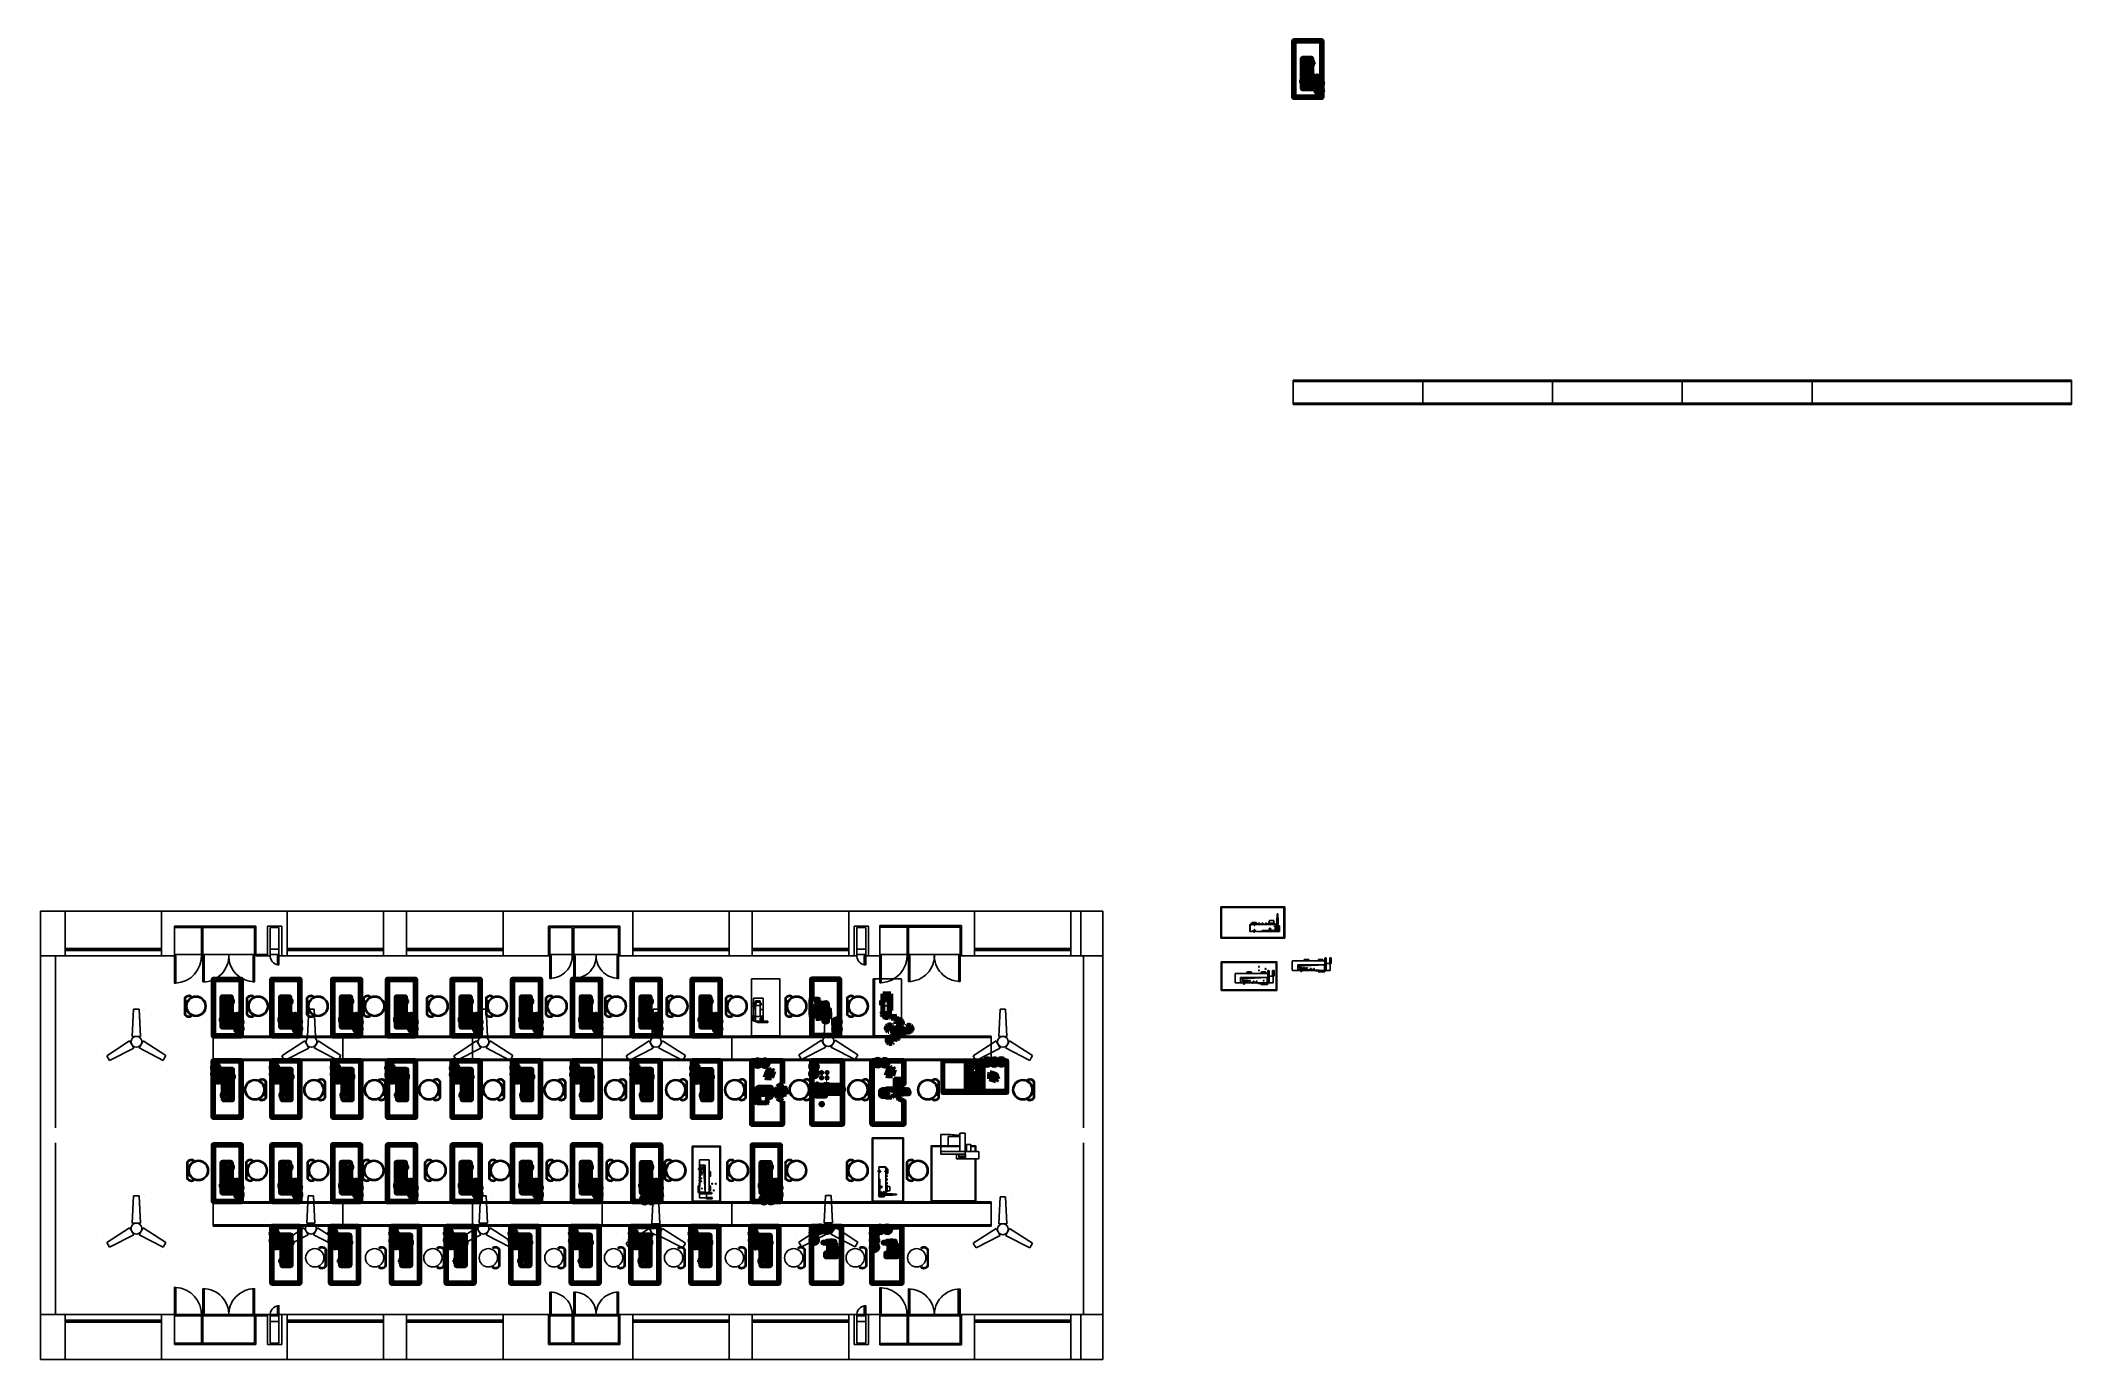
# Model space of a CAD drawing. Header units: inches. Extents: x 9 to 1504, y -309 to 662.
import ezdxf

# ---------------------------------------------------------------- set-up
doc = ezdxf.new("R2010")
doc.units = ezdxf.units.IN
doc.header["$MEASUREMENT"] = 0
doc.header["$PDMODE"] = 32
doc.header["$PDSIZE"] = -10
doc.linetypes.add('ACAD_ISO02W100', pattern=[15, 12, -3])
for name, color, linetype in [('center table', 30, 'Continuous'), ('chairs', 100, 'Continuous'), ('fans', 210, 'Continuous'), ('machines', 21, 'Continuous'), ('outer wall', 10, 'Continuous')]:
    doc.layers.add(name, color=color, linetype=linetype)

# ---------------------------------------------------------------- blocks, each defined once
blk = doc.blocks.new('line3machine12')
at = {"layer": 'machines'}
for p, q in [((21.5, 10), (21.5, 5)), ((21.6, 10), (21.6, 5)), ((21.8, 10.3), (21.8, 10)), ((22.1, 10.5), (22, 10.5)), ((22.3, 10), (22.3, 10.3)), ((22.8, 11.2), (22.8, 10)), ((22.8, 5), (23, 5)), ((26.1, 11.4), (23, 11.4)), ((23, 5), (23, 5)), ((23.3, 10.7), (23.3, 10)), ((25.6, 10.9), (23.5, 10.9)), ((23.8, 5.5), (23.8, 4.9)), ((23.8, 5.1), (25.3, 5.1)), ((23.8, 4.9), (25.3, 4.9)), ((24, 4.9), (24, 4.7)), ((24, 4.7), (25.2, 4.7)), ((24.1, 4.7), (24.1, 4.6)), ((24.1, 4.6), (25, 4.6)), ((24.2, 4.6), (24.2, 4.5)), ((24.2, 4.5), (24.9, 4.5)), ((24.9, 4.5), (24.9, 4.6)), ((25, 4.6), (25, 4.7)), ((25.2, 4.7), (25.2, 4.9)), ((25.3, 4.9), (25.3, 5.6)), ((25.8, 10), (25.8, 10.7)), ((26.3, 10), (26.3, 11.2)), ((30.4, 5.4), (30.4, 5.7)), ((30.4, 5.7), (38.8, 5.7)), ((30.4, 5), (30.4, 5.4)), ((30.4, 5.4), (38.8, 5.4)), ((38.8, 5.7), (38.8, 5.1)), ((38.8, 5.4), (38.8, 5))]:
    blk.add_line(p, q, dxfattribs=at)
for points in [[(0, 23), (47, 23), (47, 0), (0, 0)], [(0.5, 22.5), (46.5, 22.5), (46.5, 0.5), (0.5, 0.5)], [(40.3, 10), (41.3, 10), (41.3, 5), (40.3, 5)], [(41.3, 5), (41.3, 5), (41.3, 5), (41.3, 5)]]:
    blk.add_lwpolyline(points, close=True, dxfattribs=at)
for points in [[(41.3, 5), (42.3, 5), (42.3, 14.8, 0.414214), (42.1, 15), (41.5, 15, 0.414214), (41.3, 14.8)], [(41.5, 17), (42, 17), (42, 17.8, 0.414214), (41.8, 18), (41.7, 18, 0.414214), (41.5, 17.8)], [(27.6, 10), (28.6, 10), (28.6, 10.8, 0.414214), (28.4, 11), (27.8, 11, 0.414214), (27.6, 10.8)], [(30.1, 10), (31.1, 10), (31.1, 10.8, 0.414214), (30.9, 11), (30.3, 11, 0.414214), (30.1, 10.8)], [(32.8, 10), (33.8, 10), (33.8, 10.8, 0.414214), (33.6, 11), (33, 11, 0.414214), (32.8, 10.8)], [(39.8, 10), (34.8, 10), (34.8, 10.8, -0.414214), (35, 11), (39.6, 11, -0.414214), (39.8, 10.8)], [(35.7, 11), (39.1, 11), (39.1, 12.8, 0.414214), (38.9, 13), (35.9, 13, 0.414214), (35.7, 12.8)], [(42.3, 5), (43.1, 5, 0.414214), (43.3, 5.2), (43.3, 8.8, 0.414214), (43.1, 9), (42.3, 9)]]:
    blk.add_lwpolyline(points, format="xyb", close=True, dxfattribs=at)
for points in [[(42, 15), (42, 17), (41.5, 17), (41.5, 15)], [(23, 5), (23, 5)]]:
    blk.add_lwpolyline(points, dxfattribs=at)
blk.add_lwpolyline([(22.9, 5), (21.5, 5, -0.414214), (21.3, 5.2), (21.3, 9.8, -0.414214), (21.5, 10), (40.3, 10), (40.3, 5), (26.2, 5)], format="xyb", dxfattribs=at)
for centre, radius in [((21.9, 9.5), 0.205), ((24.7, 9.5), 0.205), ((24.7, 6.2), 0.205), ((24.7, 9.5), 0.0821), ((24.7, 6.2), 0.0821), ((36.2, 6.7), 0.657), ((36.2, 6.7), 0.394), ((39.7, 8.6), 0.247), ((39.7, 6.4), 0.247), ((39.7, 8.6), 0.131), ((39.7, 6.4), 0.131)]:
    blk.add_circle(centre, radius, dxfattribs=at)
for centre, radius, start, end in [((22, 10.3), 0.2, 90, 180), ((22.1, 10.3), 0.2, 0, 90), ((23, 11.2), 0.2, 90, 180), ((24.6, 3.4), 2.29, 44.2568, 136.4589), ((23.5, 10.7), 0.2, 90, 180), ((25.6, 10.7), 0.2, 0, 90), ((26.1, 11.2), 0.2, 0, 90)]:
    blk.add_arc(centre, radius, start, end, dxfattribs=at)
blk = doc.blocks.new('line3 machine 9')
at = {"layer": 'machines'}
for p, q in [((14.2, -15.5), (14.2, -14)), ((16.4, -14.8), (14.2, -14.8)), ((17.8, -13.7), (16.4, -13.7)), ((16.4, -13.7), (16.4, -14.8)), ((23.5, -15.1), (17.1, -14.9)), ((17.8, -14.9), (17.8, -13.7)), ((18.9, -7.6), (18.9, -8.5)), ((22.1, -7.4), (19.1, -7.4)), ((19.2, -7.9), (19.2, -8.5)), ((21.8, -7.7), (19.4, -7.7)), ((22, -8.5), (22, -7.9)), ((22.3, -8.5), (22.3, -7.6)), ((29.4, -7.6), (29.4, -8.5)), ((32.6, -7.4), (29.6, -7.4)), ((29.7, -7.9), (29.7, -8.5)), ((32.3, -7.7), (29.9, -7.7)), ((32.5, -8.5), (32.5, -7.9)), ((32.8, -8.5), (32.8, -7.6)), ((33.9, -11.5), (33.9, -15.5)), ((16.4, -15.5), (14.2, -15.5)), ((23.3, -15.5), (17.1, -15.5)), ((25.5, -15.5), (23.5, -15.5)), ((25.7, -15.2), (23.7, -15.1)), ((34.2, -15.5), (25.8, -15.5)), ((34.2, -15.5), (25.9, -15.2))]:
    blk.add_line(p, q, dxfattribs=at)
for points in [[(0, -21), (41, -21), (41, 0), (0, 0)], [(0.5, -20.5), (40.5, -20.5), (40.5, -0.5), (0.5, -0.5)], [(23.8, -14.3), (24, -14.4), (23.4, -15.7), (23.2, -15.7)], [(26, -14.4), (26.2, -14.4), (25.6, -15.8), (25.4, -15.7)], [(35.2, -8.5), (34.2, -8.5), (34.2, -6.9), (35.2, -6.9)], [(34.2, -8.5), (35.2, -8.5), (35.2, -15.5), (34.2, -15.5)], [(29.9, -15.5), (29.9, -15.5), (29.9, -15.5), (29.9, -15.5)], [(34.2, -15.5), (34.2, -15.5), (34.2, -15.5), (34.2, -15.5)]]:
    blk.add_lwpolyline(points, close=True, dxfattribs=at)
blk.add_lwpolyline([(16.4, -15.5), (10.4, -15.5, -0.414214), (10.2, -15.3), (10.2, -8.7, -0.414214), (10.4, -8.5), (34.2, -8.5), (34.2, -15.5), (25.7, -15.5)], format="xyb", dxfattribs=at)
for points in [[(14.2, -15.5), (14.2, -12.5), (34.2, -11.5)], [(16.4, -15.5), (14.2, -15.5), (14.2, -11.5), (34.2, -11.5), (34.2, -15.5), (25.8, -15.5)], [(23.3, -15.5), (17.1, -15.5)], [(23.3, -15.5), (17.1, -15.5)], [(25.5, -15.5), (23.5, -15.5)], [(25.5, -15.5), (23.5, -15.5)]]:
    blk.add_lwpolyline(points, dxfattribs=at)
for points in [[(16.4, -14.3), (17.1, -14.3), (17.1, -16.2, -0.414214), (16.9, -16.4), (16.6, -16.4, -0.414214), (16.4, -16.2)], [(35.2, -6.9), (34.2, -6.9), (34.2, -6.6, -0.414214), (34.4, -6.4), (35, -6.4, -0.414214), (35.2, -6.6)], [(35.2, -15.5), (38, -15.5, 0.414214), (38.2, -15.3), (38.2, -10.7, 0.414214), (38, -10.5), (35.2, -10.5)], [(37.7, -10.4), (38.7, -10.4, 0.414214), (38.9, -10.2), (38.9, -6.5, 0.414214), (38.7, -6.3), (37.9, -6.3, 0.414214), (37.7, -6.5)], [(28.3, -15.5), (27.3, -15.5), (27.3, -15.7, 0.414214), (27.5, -15.9), (28.1, -15.9, 0.414214), (28.3, -15.7)], [(34.2, -15.5), (29.2, -15.5), (29.2, -16.3, 0.414214), (29.4, -16.5), (34, -16.5, 0.414214), (34.2, -16.3)]]:
    blk.add_lwpolyline(points, format="xyb", close=True, dxfattribs=at)
for centre, radius in [((15.8, -13.4), 0.366), ((15.8, -13.4), 0.366), ((15.8, -13.4), 0.23), ((18.5, -13.8), 0.191), ((19.4, -13.8), 0.191), ((20.3, -13.8), 0.191), ((21.2, -13.8), 0.191), ((27.8, -3.5), 0.338), ((27.8, -6.3), 0.338), ((31.2, -13.8), 0.191), ((31.2, -13.8), 0.23), ((32.6, -5.1), 0.338)]:
    blk.add_circle(centre, radius, dxfattribs=at)
for centre, radius, start, end in [((19.1, -7.6), 0.2, 90, 180), ((19.4, -7.9), 0.2, 90, 180), ((21.8, -7.9), 0.2, 0, 90), ((22.1, -7.6), 0.2, 0, 90), ((23.8, -14.4), 0.34, 280.0812, 244.6036), ((26, -14.4), 0.34, 283.2665, 247.2311), ((29.6, -7.6), 0.2, 90, 180), ((29.9, -7.9), 0.2, 90, 180), ((32.3, -7.9), 0.2, 0, 90), ((32.6, -7.6), 0.2, 0, 90)]:
    blk.add_arc(centre, radius, start, end, dxfattribs=at)
blk = doc.blocks.new('nobs')
at = {"layer": 'machines'}
for p, q in [((826.1, 1346.8), (826.1, 1346)), ((826.1, 1346), (828.4, 1346)), ((826.6, 1346), (826.6, 1346.8)), ((827, 1346), (827, 1346.8)), ((827.5, 1346), (827.5, 1346.8)), ((828, 1346), (828, 1346.8)), ((828.4, 1346), (828.4, 1346.8))]:
    blk.add_line(p, q, dxfattribs=at)
for points in [[(826.3, 1346), (826.4, 1346), (826.4, 1345.8), (826.3, 1345.8)], [(826.7, 1346), (826.9, 1346), (826.9, 1345.8), (826.7, 1345.8)], [(827.2, 1346), (827.3, 1346), (827.3, 1345.8), (827.2, 1345.8)], [(827.6, 1346), (827.8, 1346), (827.8, 1345.8), (827.6, 1345.8)], [(828.1, 1346), (828.3, 1346), (828.3, 1345.8), (828.1, 1345.8)]]:
    blk.add_lwpolyline(points, close=True, dxfattribs=at)
blk = doc.blocks.new('new block')
at = {"layer": 'machines'}
for p, q in [((263.8, 1512.4), (277.3, 1512.4)), ((263.8, 1508.4), (263.8, 1512.4)), ((277.3, 1505.9), (277.3, 1521.9)), ((277.3, 1512.4), (277.3, 1508.4)), ((277.8, 1522.4), (282.3, 1522.4)), ((279.3, 1512.6), (279.3, 1507.6)), ((281.8, 1512.6), (279.3, 1512.6)), ((280.8, 1507.6), (280.8, 1512.6)), ((281.8, 1507.6), (281.8, 1512.6)), ((282.8, 1521.9), (282.8, 1506.4)), ((277.3, 1508.4), (263.8, 1508.4)), ((265.4, 1508.4), (265.4, 1504.9)), ((266.3, 1508.4), (266.3, 1499.8)), ((273.7, 1499.8), (266.3, 1499.8)), ((273.2, 1508.4), (273.2, 1508.4)), ((273.2, 1508.4), (273.7, 1507.9)), ((273.7, 1507.9), (273.7, 1499.8)), ((273.7, 1507.9), (273.7, 1507.9)), ((279.3, 1507.6), (281.8, 1507.6)), ((282.3, 1505.9), (279.3, 1505.9)), ((277.3, 1494.4), (264.9, 1494.4))]:
    blk.add_line(p, q, dxfattribs=at)
for points in [[(272.3, 1516.4), (272.3, 1513.4), (277.3, 1513.4), (277.3, 1516.4)], [(279.3, 1512.4), (279.3, 1494.4), (277.3, 1494.4), (277.3, 1512.4)], [(281.8, 1511.6), (282.3, 1511.6), (282.3, 1508.6), (281.8, 1508.6)]]:
    blk.add_lwpolyline(points, close=True, dxfattribs=at)
for centre, start, end in [((277.8, 1521.9), 90, 180), ((282.3, 1521.9), 0, 90), ((282.3, 1506.4), 270, 0)]:
    blk.add_arc(centre, 0.5, start, end, dxfattribs=at)
blk.add_ellipse((265.5, 1495.7), major_axis=(0.12, -9.34), ratio=0.066477, start_param=3.20336, end_param=4.842634, dxfattribs=at)
blk = doc.blocks.new('*U20')
at = {"layer": 'fans'}
for p, q in [((-3.6, 10), (-4.6, -10)), ((-1.6, 10), (-3.6, 10)), ((-1.6, 10), (-1.6, 10)), ((-1.6, 10), (-1.6, 10)), ((-1.6, 10), (-1.6, 10)), ((-1.6, 10), (-1.6, 10)), ((-1.6, 10), (0.4, 10)), ((0.4, 10), (1.4, -10)), ((4.6, 10), (4.6, 10)), ((-1.6, -10), (-4.6, -10)), ((-1.6, -10), (1.4, -10))]:
    blk.add_line(p, q, dxfattribs=at)
blk = doc.blocks.new('*U21')
at = {"layer": 'fans', "color": 0, "linetype": 'ByBlock', "lineweight": -2, "transparency": 16777216}
blk.add_blockref('*U20', (1152.6, 51.5), dxfattribs=at)
for p, rotation in [((1138.1, 31.9), 120), ((1162.3, 29.2), 239.9999999999999)]:
    blk.add_blockref('*U20', p, dxfattribs=dict(at, rotation=rotation))
blk = doc.blocks.new('*U22')
at = {"layer": 'fans'}
for p, q in [((-3.6, 10), (-4.6, -10)), ((-1.6, 10), (-3.6, 10)), ((-1.6, 10), (-1.6, 10)), ((-1.6, 10), (-1.6, 10)), ((-1.6, 10), (-1.6, 10)), ((-1.6, 10), (-1.6, 10)), ((-1.6, 10), (0.4, 10)), ((0.4, 10), (1.4, -10)), ((4.6, 10), (4.6, 10)), ((-1.6, -10), (-4.6, -10)), ((-1.6, -10), (1.4, -10))]:
    blk.add_line(p, q, dxfattribs=at)
blk = doc.blocks.new('*U23')
at = {"layer": 'fans', "color": 0, "linetype": 'ByBlock', "lineweight": -2, "transparency": 16777216}
blk.add_blockref('*U22', (1152.6, 51.5), dxfattribs=at)
for p, rotation in [((1138.1, 31.9), 120), ((1162.3, 29.2), 239.9999999999999)]:
    blk.add_blockref('*U22', p, dxfattribs=dict(at, rotation=rotation))
blk = doc.blocks.new('*U24')
at = {"layer": 'fans'}
for p, q in [((-3.6, 10), (-4.6, -10)), ((-1.6, 10), (-3.6, 10)), ((-1.6, 10), (-1.6, 10)), ((-1.6, 10), (-1.6, 10)), ((-1.6, 10), (-1.6, 10)), ((-1.6, 10), (-1.6, 10)), ((-1.6, 10), (0.4, 10)), ((0.4, 10), (1.4, -10)), ((4.6, 10), (4.6, 10)), ((-1.6, -10), (-4.6, -10)), ((-1.6, -10), (1.4, -10))]:
    blk.add_line(p, q, dxfattribs=at)
blk = doc.blocks.new('*U25')
at = {"layer": 'fans', "color": 0, "linetype": 'ByBlock', "lineweight": -2, "transparency": 16777216}
blk.add_blockref('*U24', (1152.6, 51.5), dxfattribs=at)
for p, rotation in [((1138.1, 31.9), 120), ((1162.3, 29.2), 239.9999999999999)]:
    blk.add_blockref('*U24', p, dxfattribs=dict(at, rotation=rotation))
blk = doc.blocks.new('*U26')
at = {"layer": 'fans'}
for p, q in [((-3.6, 10), (-4.6, -10)), ((-1.6, 10), (-3.6, 10)), ((-1.6, 10), (-1.6, 10)), ((-1.6, 10), (-1.6, 10)), ((-1.6, 10), (-1.6, 10)), ((-1.6, 10), (-1.6, 10)), ((-1.6, 10), (0.4, 10)), ((0.4, 10), (1.4, -10)), ((4.6, 10), (4.6, 10)), ((-1.6, -10), (-4.6, -10)), ((-1.6, -10), (1.4, -10))]:
    blk.add_line(p, q, dxfattribs=at)
blk = doc.blocks.new('*U27')
at = {"layer": 'fans', "color": 0, "linetype": 'ByBlock', "lineweight": -2, "transparency": 16777216}
blk.add_blockref('*U26', (1152.6, 51.5), dxfattribs=at)
for p, rotation in [((1138.1, 31.9), 120), ((1162.3, 29.2), 239.9999999999999)]:
    blk.add_blockref('*U26', p, dxfattribs=dict(at, rotation=rotation))
blk = doc.blocks.new('*U28')
at = {"layer": 'fans'}
for p, q in [((-3.6, 10), (-4.6, -10)), ((-1.6, 10), (-3.6, 10)), ((-1.6, 10), (-1.6, 10)), ((-1.6, 10), (-1.6, 10)), ((-1.6, 10), (-1.6, 10)), ((-1.6, 10), (-1.6, 10)), ((-1.6, 10), (0.4, 10)), ((0.4, 10), (1.4, -10)), ((4.6, 10), (4.6, 10)), ((-1.6, -10), (-4.6, -10)), ((-1.6, -10), (1.4, -10))]:
    blk.add_line(p, q, dxfattribs=at)
blk = doc.blocks.new('*U29')
at = {"layer": 'fans', "color": 0, "linetype": 'ByBlock', "lineweight": -2, "transparency": 16777216}
blk.add_blockref('*U28', (1152.6, 51.5), dxfattribs=at)
for p, rotation in [((1138.1, 31.9), 120), ((1162.3, 29.2), 239.9999999999999)]:
    blk.add_blockref('*U28', p, dxfattribs=dict(at, rotation=rotation))
blk = doc.blocks.new('*U30')
at = {"layer": 'fans'}
for p, q in [((-3.6, 10), (-4.6, -10)), ((-1.6, 10), (-3.6, 10)), ((-1.6, 10), (-1.6, 10)), ((-1.6, 10), (-1.6, 10)), ((-1.6, 10), (-1.6, 10)), ((-1.6, 10), (-1.6, 10)), ((-1.6, 10), (0.4, 10)), ((0.4, 10), (1.4, -10)), ((4.6, 10), (4.6, 10)), ((-1.6, -10), (-4.6, -10)), ((-1.6, -10), (1.4, -10))]:
    blk.add_line(p, q, dxfattribs=at)
blk = doc.blocks.new('*U31')
at = {"layer": 'fans', "color": 0, "linetype": 'ByBlock', "lineweight": -2, "transparency": 16777216}
blk.add_blockref('*U30', (1152.6, 51.5), dxfattribs=at)
for p, rotation in [((1138.1, 31.9), 120), ((1162.3, 29.2), 239.9999999999999)]:
    blk.add_blockref('*U30', p, dxfattribs=dict(at, rotation=rotation))
blk = doc.blocks.new('*U32')
at = {"layer": 'fans'}
for p, q in [((-3.6, 10), (-4.6, -10)), ((-1.6, 10), (-3.6, 10)), ((-1.6, 10), (-1.6, 10)), ((-1.6, 10), (-1.6, 10)), ((-1.6, 10), (-1.6, 10)), ((-1.6, 10), (-1.6, 10)), ((-1.6, 10), (0.4, 10)), ((0.4, 10), (1.4, -10)), ((4.6, 10), (4.6, 10)), ((-1.6, -10), (-4.6, -10)), ((-1.6, -10), (1.4, -10))]:
    blk.add_line(p, q, dxfattribs=at)
blk = doc.blocks.new('*U33')
at = {"layer": 'fans', "color": 0, "linetype": 'ByBlock', "lineweight": -2, "transparency": 16777216}
blk.add_blockref('*U32', (1152.6, 51.5), dxfattribs=at)
for p, rotation in [((1138.1, 31.9), 120), ((1162.3, 29.2), 239.9999999999999)]:
    blk.add_blockref('*U32', p, dxfattribs=dict(at, rotation=rotation))
blk = doc.blocks.new('*U34')
at = {"layer": 'fans'}
for p, q in [((-3.6, 10), (-4.6, -10)), ((-1.6, 10), (-3.6, 10)), ((-1.6, 10), (-1.6, 10)), ((-1.6, 10), (-1.6, 10)), ((-1.6, 10), (-1.6, 10)), ((-1.6, 10), (-1.6, 10)), ((-1.6, 10), (0.4, 10)), ((0.4, 10), (1.4, -10)), ((4.6, 10), (4.6, 10)), ((-1.6, -10), (-4.6, -10)), ((-1.6, -10), (1.4, -10))]:
    blk.add_line(p, q, dxfattribs=at)
blk = doc.blocks.new('*U35')
at = {"layer": 'fans', "color": 0, "linetype": 'ByBlock', "lineweight": -2, "transparency": 16777216}
blk.add_blockref('*U34', (1152.6, 51.5), dxfattribs=at)
for p, rotation in [((1138.1, 31.9), 120), ((1162.3, 29.2), 239.9999999999999)]:
    blk.add_blockref('*U34', p, dxfattribs=dict(at, rotation=rotation))
blk = doc.blocks.new('*U36')
at = {"layer": 'fans'}
for p, q in [((-3.6, 10), (-4.6, -10)), ((-1.6, 10), (-3.6, 10)), ((-1.6, 10), (-1.6, 10)), ((-1.6, 10), (-1.6, 10)), ((-1.6, 10), (-1.6, 10)), ((-1.6, 10), (-1.6, 10)), ((-1.6, 10), (0.4, 10)), ((0.4, 10), (1.4, -10)), ((4.6, 10), (4.6, 10)), ((-1.6, -10), (-4.6, -10)), ((-1.6, -10), (1.4, -10))]:
    blk.add_line(p, q, dxfattribs=at)
blk = doc.blocks.new('*U37')
at = {"layer": 'fans', "color": 0, "linetype": 'ByBlock', "lineweight": -2, "transparency": 16777216}
blk.add_blockref('*U36', (1152.6, 51.5), dxfattribs=at)
for p, rotation in [((1138.1, 31.9), 120), ((1162.3, 29.2), 239.9999999999999)]:
    blk.add_blockref('*U36', p, dxfattribs=dict(at, rotation=rotation))
blk = doc.blocks.new('*U38')
at = {"layer": 'fans'}
for p, q in [((-3.6, 10), (-4.6, -10)), ((-1.6, 10), (-3.6, 10)), ((-1.6, 10), (-1.6, 10)), ((-1.6, 10), (-1.6, 10)), ((-1.6, 10), (-1.6, 10)), ((-1.6, 10), (-1.6, 10)), ((-1.6, 10), (0.4, 10)), ((0.4, 10), (1.4, -10)), ((4.6, 10), (4.6, 10)), ((-1.6, -10), (-4.6, -10)), ((-1.6, -10), (1.4, -10))]:
    blk.add_line(p, q, dxfattribs=at)
blk = doc.blocks.new('*U39')
at = {"layer": 'fans', "color": 0, "linetype": 'ByBlock', "lineweight": -2, "transparency": 16777216}
blk.add_blockref('*U38', (1152.6, 51.5), dxfattribs=at)
for p, rotation in [((1138.1, 31.9), 120), ((1162.3, 29.2), 239.9999999999999)]:
    blk.add_blockref('*U38', p, dxfattribs=dict(at, rotation=rotation))
blk = doc.blocks.new('*U40')
at = {"layer": 'fans'}
for p, q in [((-3.6, 10), (-4.6, -10)), ((-1.6, 10), (-3.6, 10)), ((-1.6, 10), (-1.6, 10)), ((-1.6, 10), (-1.6, 10)), ((-1.6, 10), (-1.6, 10)), ((-1.6, 10), (-1.6, 10)), ((-1.6, 10), (0.4, 10)), ((0.4, 10), (1.4, -10)), ((4.6, 10), (4.6, 10)), ((-1.6, -10), (-4.6, -10)), ((-1.6, -10), (1.4, -10))]:
    blk.add_line(p, q, dxfattribs=at)
blk = doc.blocks.new('*U41')
at = {"layer": 'fans', "color": 0, "linetype": 'ByBlock', "lineweight": -2, "transparency": 16777216}
blk.add_blockref('*U40', (1152.6, 51.5), dxfattribs=at)
for p, rotation in [((1138.1, 31.9), 120), ((1162.3, 29.2), 239.9999999999999)]:
    blk.add_blockref('*U40', p, dxfattribs=dict(at, rotation=rotation))
blk = doc.blocks.new('*U42')
at = {"layer": 'fans'}
for p, q in [((-3.6, 10), (-4.6, -10)), ((-1.6, 10), (-3.6, 10)), ((-1.6, 10), (-1.6, 10)), ((-1.6, 10), (-1.6, 10)), ((-1.6, 10), (-1.6, 10)), ((-1.6, 10), (-1.6, 10)), ((-1.6, 10), (0.4, 10)), ((0.4, 10), (1.4, -10)), ((4.6, 10), (4.6, 10)), ((-1.6, -10), (-4.6, -10)), ((-1.6, -10), (1.4, -10))]:
    blk.add_line(p, q, dxfattribs=at)
blk = doc.blocks.new('*U43')
at = {"layer": 'fans', "color": 0, "linetype": 'ByBlock', "lineweight": -2, "transparency": 16777216}
blk.add_blockref('*U42', (1152.6, 51.5), dxfattribs=at)
for p, rotation in [((1138.1, 31.9), 120), ((1162.3, 29.2), 239.9999999999999)]:
    blk.add_blockref('*U42', p, dxfattribs=dict(at, rotation=rotation))

msp = doc.modelspace()

# ---------------------------------------------------------------- linework, layer by layer
at = {"layer": 'center table'}
for p, q in [((709.2, -71.1), (136.2, -71.1)), ((136.2, -71.1), (136.2, -89.1)), ((709.2, -72.1), (136.2, -72.1)), ((231.7, -89.1), (231.7, -71.1)), ((327.2, -89.1), (327.2, -71.1)), ((422.7, -89.1), (422.7, -71.1)), ((518.2, -89.1), (518.2, -71.1)), ((709.2, -89.1), (709.2, -71.1)), ((136.2, -88.1), (709.2, -88.1)), ((136.2, -89.1), (709.2, -89.1)), ((709.2, -193.1), (136.2, -193.1)), ((136.2, -193.1), (136.2, -211.1)), ((709.2, -194.1), (136.2, -194.1)), ((231.7, -211.1), (231.7, -193.1)), ((327.2, -211.1), (327.2, -193.1)), ((422.7, -211.1), (422.7, -193.1)), ((518.2, -211.1), (518.2, -193.1)), ((709.2, -211.1), (709.2, -193.1)), ((136.2, -210.1), (709.2, -210.1)), ((136.2, -211.1), (709.2, -211.1))]:
    msp.add_line(p, q, dxfattribs=at)
at = {"layer": 'chairs', "linetype": 'ByBlock'}
for p, q in [((115.1, -55), (115.1, -43.3)), ((115.8, -54.8), (115.8, -43.4)), ((160.9, -55), (160.9, -43.3)), ((161.6, -54.8), (161.6, -43.4)), ((205, -55), (205, -43.3)), ((205.7, -54.8), (205.7, -43.4)), ((246.7, -55), (246.7, -43.3)), ((247.4, -54.8), (247.4, -43.4)), ((293.4, -55), (293.4, -43.3)), ((294.1, -54.8), (294.1, -43.4)), ((336.9, -55), (336.9, -43.3)), ((337.7, -54.8), (337.7, -43.4)), ((381, -55), (381, -43.3)), ((381.7, -54.8), (381.7, -43.4)), ((424.6, -55), (424.6, -43.3)), ((425.3, -54.8), (425.3, -43.4)), ((469.9, -55), (469.9, -43.3)), ((470.7, -54.8), (470.7, -43.4)), ((513.5, -55), (513.5, -43.3)), ((514.2, -54.8), (514.2, -43.4)), ((557.4, -55), (557.4, -43.3)), ((558.1, -54.8), (558.1, -43.4)), ((602.7, -55), (602.7, -43.3)), ((603.5, -54.8), (603.5, -43.4)), ((115.8, -50.4), (115.8, -54.8)), ((161.6, -50.4), (161.6, -54.8)), ((205.7, -50.4), (205.7, -54.8)), ((247.4, -50.4), (247.4, -54.8)), ((294.1, -50.4), (294.1, -54.8)), ((337.7, -50.4), (337.7, -54.8)), ((381.7, -50.4), (381.7, -54.8)), ((425.3, -50.4), (425.3, -54.8)), ((470.7, -50.4), (470.7, -54.8)), ((514.2, -50.4), (514.2, -54.8)), ((558.1, -50.4), (558.1, -54.8)), ((603.5, -50.4), (603.5, -54.8)), ((174.6, -109.3), (174.6, -104.9)), ((174.6, -104.9), (174.6, -116.3)), ((175.4, -104.8), (175.4, -116.4)), ((218.1, -109.3), (218.1, -104.9)), ((218.1, -104.9), (218.1, -116.3)), ((218.9, -104.8), (218.9, -116.4)), ((262.6, -109.3), (262.6, -104.9)), ((262.6, -104.9), (262.6, -116.3)), ((263.4, -104.8), (263.4, -116.4)), ((302.8, -109.3), (302.8, -104.9)), ((302.8, -104.9), (302.8, -116.3)), ((303.6, -104.8), (303.6, -116.4)), ((350.1, -109.3), (350.1, -104.9)), ((350.1, -104.9), (350.1, -116.3)), ((350.8, -104.8), (350.8, -116.4)), ((395.1, -109.3), (395.1, -104.9)), ((395.1, -104.9), (395.1, -116.3)), ((395.8, -104.8), (395.8, -116.4)), ((439.8, -109.3), (439.8, -104.9)), ((439.8, -104.9), (439.8, -116.3)), ((440.5, -104.8), (440.5, -116.4)), ((484.5, -109.3), (484.5, -104.9)), ((484.5, -104.9), (484.5, -116.3)), ((485.3, -104.8), (485.3, -116.4)), ((528, -109.3), (528, -104.9)), ((528, -104.9), (528, -116.3)), ((528.8, -104.8), (528.8, -116.4)), ((575.5, -109.3), (575.5, -104.9)), ((575.5, -104.9), (575.5, -116.3)), ((576.3, -104.8), (576.3, -116.4)), ((618.7, -109.3), (618.7, -104.9)), ((618.7, -104.9), (618.7, -116.3)), ((619.5, -104.8), (619.5, -116.4)), ((670.1, -109.3), (670.1, -104.9)), ((670.1, -104.9), (670.1, -116.3)), ((670.8, -104.8), (670.8, -116.4)), ((740.2, -109.3), (740.2, -104.9)), ((740.2, -104.9), (740.2, -116.3)), ((740.9, -104.8), (740.9, -116.4)), ((116.9, -175.8), (116.9, -164.1)), ((117.6, -175.7), (117.6, -164.3)), ((160.2, -175.8), (160.2, -164.1)), ((161, -175.7), (161, -164.3)), ((205.5, -175.8), (205.5, -164.1)), ((206.3, -175.7), (206.3, -164.3)), ((246.1, -175.8), (246.1, -164.1)), ((246.8, -175.7), (246.8, -164.3)), ((291.9, -175.8), (291.9, -164.1)), ((292.7, -175.7), (292.7, -164.3)), ((339.2, -175.8), (339.2, -164.1)), ((340, -175.7), (340, -164.3)), ((381.4, -175.8), (381.4, -164.1)), ((382.2, -175.7), (382.2, -164.3)), ((425.6, -175.8), (425.6, -164.1)), ((426.4, -175.7), (426.4, -164.3)), ((468.4, -175.8), (468.4, -164.1)), ((469.2, -175.7), (469.2, -164.3)), ((514.5, -175.8), (514.5, -164.1)), ((515.2, -175.7), (515.2, -164.3)), ((557.3, -175.8), (557.3, -164.1)), ((558, -175.7), (558, -164.3)), ((602.6, -175.8), (602.6, -164.1)), ((603.3, -175.7), (603.3, -164.3)), ((646.8, -175.8), (646.8, -164.1)), ((647.5, -175.7), (647.5, -164.3)), ((117.6, -171.2), (117.6, -175.7)), ((161, -171.2), (161, -175.7)), ((206.3, -171.2), (206.3, -175.7)), ((246.8, -171.2), (246.8, -175.7)), ((292.7, -171.2), (292.7, -175.7)), ((340, -171.2), (340, -175.7)), ((382.2, -171.2), (382.2, -175.7)), ((426.4, -171.2), (426.4, -175.7)), ((469.2, -171.2), (469.2, -175.7)), ((515.2, -171.2), (515.2, -175.7)), ((558, -171.2), (558, -175.7)), ((603.3, -171.2), (603.3, -175.7)), ((647.5, -171.2), (647.5, -175.7)), ((218.8, -233), (218.8, -228.6)), ((218.8, -228.6), (218.8, -240)), ((219.6, -228.4), (219.6, -240.1)), ((262.8, -233), (262.8, -228.6)), ((262.8, -228.6), (262.8, -240)), ((263.6, -228.4), (263.6, -240.1)), ((305.8, -233), (305.8, -228.6)), ((305.8, -228.6), (305.8, -240)), ((306.5, -228.4), (306.5, -240.1)), ((346.6, -233), (346.6, -228.6)), ((346.6, -228.6), (346.6, -240)), ((347.4, -228.4), (347.4, -240.1)), ((394.8, -233), (394.8, -228.6)), ((394.8, -228.6), (394.8, -240)), ((395.6, -228.4), (395.6, -240.1)), ((438.8, -233), (438.8, -228.6)), ((438.8, -228.6), (438.8, -240)), ((439.6, -228.4), (439.6, -240.1)), ((483.1, -233), (483.1, -228.6)), ((483.1, -228.6), (483.1, -240)), ((483.8, -228.4), (483.8, -240.1)), ((527.9, -233), (527.9, -228.6)), ((527.9, -228.6), (527.9, -240)), ((528.6, -228.4), (528.6, -240.1)), ((571.5, -233), (571.5, -228.6)), ((571.5, -228.6), (571.5, -240)), ((572.2, -228.4), (572.2, -240.1)), ((616.8, -233), (616.8, -228.6)), ((616.8, -228.6), (616.8, -240)), ((617.5, -228.4), (617.5, -240.1)), ((662.1, -233), (662.1, -228.6)), ((662.1, -228.6), (662.1, -240)), ((662.8, -228.4), (662.8, -240.1))]:
    msp.add_line(p, q, dxfattribs=at)
for centre, radius in [((123.6, -49.1), 7.5), ((123.6, -49.1), 6.75), ((169.4, -49.1), 7.5), ((169.4, -49.1), 6.75), ((213.5, -49.1), 7.5), ((213.5, -49.1), 6.75), ((255.2, -49.1), 7.5), ((255.2, -49.1), 6.75), ((301.9, -49.1), 7.5), ((301.9, -49.1), 6.75), ((345.4, -49.1), 7.5), ((345.4, -49.1), 6.75), ((389.5, -49.1), 7.5), ((389.5, -49.1), 6.75), ((433.1, -49.1), 7.5), ((433.1, -49.1), 6.75), ((478.4, -49.1), 7.5), ((478.4, -49.1), 6.75), ((522, -49.1), 7.5), ((522, -49.1), 6.75), ((565.9, -49.1), 7.5), ((565.9, -49.1), 6.75), ((611.2, -49.1), 7.5), ((611.2, -49.1), 6.75), ((166.9, -110.6), 7.5), ((166.9, -110.6), 6.75), ((210.4, -110.6), 7.5), ((210.4, -110.6), 6.75), ((254.9, -110.6), 7.5), ((254.9, -110.6), 6.75), ((295.1, -110.6), 7.5), ((295.1, -110.6), 6.75), ((342.3, -110.6), 7.5), ((342.3, -110.6), 6.75), ((387.3, -110.6), 7.5), ((387.3, -110.6), 6.75), ((432, -110.6), 7.5), ((432, -110.6), 6.75), ((476.8, -110.6), 7.5), ((476.8, -110.6), 6.75), ((520.3, -110.6), 7.5), ((520.3, -110.6), 6.75), ((567.8, -110.6), 7.5), ((567.8, -110.6), 6.75), ((611, -110.6), 7.5), ((611, -110.6), 6.75), ((662.4, -110.6), 7.5), ((662.4, -110.6), 6.75), ((732.4, -110.6), 7.5), ((732.4, -110.6), 6.75), ((125.4, -170), 7.5), ((125.4, -170), 6.75), ((168.7, -170), 7.5), ((168.7, -170), 6.75), ((214, -170), 7.5), ((214, -170), 6.75), ((254.6, -170), 7.5), ((254.6, -170), 6.75), ((300.4, -170), 7.5), ((300.4, -170), 6.75), ((347.7, -170), 7.5), ((347.7, -170), 6.75), ((389.9, -170), 7.5), ((389.9, -170), 6.75), ((434.1, -170), 7.5), ((434.1, -170), 6.75), ((476.9, -170), 7.5), ((476.9, -170), 6.75), ((523, -170), 7.5), ((523, -170), 6.75), ((565.8, -170), 7.5), ((565.8, -170), 6.75), ((611.1, -170), 7.5), ((611.1, -170), 6.75), ((655.3, -170), 7.5), ((655.3, -170), 6.75), ((211.1, -234.3), 6.75), ((255.1, -234.3), 6.75), ((298, -234.3), 6.75), ((338.9, -234.3), 6.75), ((387.1, -234.3), 6.75), ((431.1, -234.3), 6.75), ((475.3, -234.3), 6.75), ((520.1, -234.3), 6.75), ((563.7, -234.3), 6.75), ((609, -234.3), 6.75), ((654.3, -234.3), 6.75)]:
    msp.add_circle(centre, radius, dxfattribs=at)
for centre, radius, start, end in [((118.3, -44.5), 3.44, 43.0339, 159.2895), ((118.3, -44.5), 2.69, 48.4095, 156.5401), ((164.1, -44.5), 3.44, 43.0339, 159.2895), ((164.1, -44.5), 2.69, 48.4095, 156.5401), ((208.2, -44.5), 3.44, 43.0339, 159.2895), ((208.2, -44.5), 2.69, 48.4095, 156.5401), ((249.9, -44.5), 3.44, 43.0339, 159.2895), ((249.9, -44.5), 2.69, 48.4095, 156.5401), ((296.6, -44.5), 3.44, 43.0339, 159.2895), ((296.6, -44.5), 2.69, 48.4095, 156.5401), ((340.1, -44.5), 3.44, 43.0339, 159.2895), ((340.1, -44.5), 2.69, 48.4095, 156.5401), ((384.2, -44.5), 3.44, 43.0339, 159.2895), ((384.2, -44.5), 2.69, 48.4095, 156.5401), ((427.8, -44.5), 3.44, 43.0339, 159.2895), ((427.8, -44.5), 2.69, 48.4095, 156.5401), ((473.1, -44.5), 3.44, 43.0339, 159.2895), ((473.1, -44.5), 2.69, 48.4095, 156.5401), ((516.7, -44.5), 3.44, 43.0339, 159.2895), ((516.7, -44.5), 2.69, 48.4095, 156.5401), ((560.6, -44.5), 3.44, 43.0339, 159.2895), ((560.6, -44.5), 2.69, 48.4095, 156.5401), ((605.9, -44.5), 3.44, 43.0339, 159.2895), ((605.9, -44.5), 2.69, 48.4095, 156.5401), ((118.3, -53.8), 3.44, 200.7105, 316.9661), ((118.3, -53.8), 2.69, 203.4599, 311.5905), ((164.1, -53.8), 3.44, 200.7105, 316.9661), ((164.1, -53.8), 2.69, 203.4599, 311.5905), ((208.2, -53.8), 3.44, 200.7105, 316.9661), ((208.2, -53.8), 2.69, 203.4599, 311.5905), ((249.9, -53.8), 3.44, 200.7105, 316.9661), ((249.9, -53.8), 2.69, 203.4599, 311.5905), ((296.6, -53.8), 3.44, 200.7105, 316.9661), ((296.6, -53.8), 2.69, 203.4599, 311.5905), ((340.1, -53.8), 3.44, 200.7105, 316.9661), ((340.1, -53.8), 2.69, 203.4599, 311.5905), ((384.2, -53.8), 3.44, 200.7105, 316.9661), ((384.2, -53.8), 2.69, 203.4599, 311.5905), ((427.8, -53.8), 3.44, 200.7105, 316.9661), ((427.8, -53.8), 2.69, 203.4599, 311.5905), ((473.1, -53.8), 3.44, 200.7105, 316.9661), ((473.1, -53.8), 2.69, 203.4599, 311.5905), ((516.7, -53.8), 3.44, 200.7105, 316.9661), ((516.7, -53.8), 2.69, 203.4599, 311.5905), ((560.6, -53.8), 3.44, 200.7105, 316.9661), ((560.6, -53.8), 2.69, 203.4599, 311.5905), ((605.9, -53.8), 3.44, 200.7105, 316.9661), ((605.9, -53.8), 2.69, 203.4599, 311.5905), ((172.2, -106), 3.44, 20.7105, 136.9661), ((172.2, -106), 2.69, 23.4599, 131.5905), ((215.7, -106), 3.44, 20.7105, 136.9661), ((215.7, -106), 2.69, 23.4599, 131.5905), ((260.1, -106), 3.44, 20.7105, 136.9661), ((260.1, -106), 2.69, 23.4599, 131.5905), ((300.4, -106), 3.44, 20.7105, 136.9661), ((300.4, -106), 2.69, 23.4599, 131.5905), ((347.6, -106), 3.44, 20.7105, 136.9661), ((347.6, -106), 2.69, 23.4599, 131.5905), ((392.6, -106), 3.44, 20.7105, 136.9661), ((392.6, -106), 2.69, 23.4599, 131.5905), ((437.3, -106), 3.44, 20.7105, 136.9661), ((437.3, -106), 2.69, 23.4599, 131.5905), ((482.1, -106), 3.44, 20.7105, 136.9661), ((482.1, -106), 2.69, 23.4599, 131.5905), ((525.5, -106), 3.44, 20.7105, 136.9661), ((525.5, -106), 2.69, 23.4599, 131.5905), ((573.1, -106), 3.44, 20.7105, 136.9661), ((573.1, -106), 2.69, 23.4599, 131.5905), ((616.3, -106), 3.44, 20.7105, 136.9661), ((616.3, -106), 2.69, 23.4599, 131.5905), ((667.7, -106), 3.44, 20.7105, 136.9661), ((667.7, -106), 2.69, 23.4599, 131.5905), ((737.7, -106), 3.44, 20.7105, 136.9661), ((737.7, -106), 2.69, 23.4599, 131.5905), ((172.2, -115.2), 3.44, 223.0339, 339.2895), ((172.2, -115.2), 2.69, 228.4095, 336.5401), ((215.7, -115.2), 3.44, 223.0339, 339.2895), ((215.7, -115.2), 2.69, 228.4095, 336.5401), ((260.1, -115.2), 3.44, 223.0339, 339.2895), ((260.1, -115.2), 2.69, 228.4095, 336.5401), ((300.4, -115.2), 3.44, 223.0339, 339.2895), ((300.4, -115.2), 2.69, 228.4095, 336.5401), ((347.6, -115.2), 3.44, 223.0339, 339.2895), ((347.6, -115.2), 2.69, 228.4095, 336.5401), ((392.6, -115.2), 3.44, 223.0339, 339.2895), ((392.6, -115.2), 2.69, 228.4095, 336.5401), ((437.3, -115.2), 3.44, 223.0339, 339.2895), ((437.3, -115.2), 2.69, 228.4095, 336.5401), ((482.1, -115.2), 3.44, 223.0339, 339.2895), ((482.1, -115.2), 2.69, 228.4095, 336.5401), ((525.5, -115.2), 3.44, 223.0339, 339.2895), ((525.5, -115.2), 2.69, 228.4095, 336.5401), ((573.1, -115.2), 3.44, 223.0339, 339.2895), ((573.1, -115.2), 2.69, 228.4095, 336.5401), ((616.3, -115.2), 3.44, 223.0339, 339.2895), ((616.3, -115.2), 2.69, 228.4095, 336.5401), ((667.7, -115.2), 3.44, 223.0339, 339.2895), ((667.7, -115.2), 2.69, 228.4095, 336.5401), ((737.7, -115.2), 3.44, 223.0339, 339.2895), ((737.7, -115.2), 2.69, 228.4095, 336.5401), ((120.1, -165.3), 3.44, 43.0339, 159.2895), ((120.1, -165.3), 2.69, 48.4095, 156.5401), ((163.4, -165.3), 3.44, 43.0339, 159.2895), ((163.4, -165.3), 2.69, 48.4095, 156.5401), ((208.7, -165.3), 3.44, 43.0339, 159.2895), ((208.7, -165.3), 2.69, 48.4095, 156.5401), ((249.3, -165.3), 3.44, 43.0339, 159.2895), ((249.3, -165.3), 2.69, 48.4095, 156.5401), ((295.2, -165.3), 3.44, 43.0339, 159.2895), ((295.2, -165.3), 2.69, 48.4095, 156.5401), ((342.4, -165.3), 3.44, 43.0339, 159.2895), ((342.4, -165.3), 2.69, 48.4095, 156.5401), ((384.7, -165.3), 3.44, 43.0339, 159.2895), ((384.7, -165.3), 2.69, 48.4095, 156.5401), ((428.8, -165.3), 3.44, 43.0339, 159.2895), ((428.8, -165.3), 2.69, 48.4095, 156.5401), ((471.6, -165.3), 3.44, 43.0339, 159.2895), ((471.6, -165.3), 2.69, 48.4095, 156.5401), ((517.7, -165.3), 3.44, 43.0339, 159.2895), ((517.7, -165.3), 2.69, 48.4095, 156.5401), ((560.5, -165.3), 3.44, 43.0339, 159.2895), ((560.5, -165.3), 2.69, 48.4095, 156.5401), ((605.8, -165.3), 3.44, 43.0339, 159.2895), ((605.8, -165.3), 2.69, 48.4095, 156.5401), ((650, -165.3), 3.44, 43.0339, 159.2895), ((650, -165.3), 2.69, 48.4095, 156.5401), ((120.1, -174.6), 3.44, 200.7105, 316.9661), ((120.1, -174.6), 2.69, 203.4599, 311.5905), ((163.4, -174.6), 3.44, 200.7105, 316.9661), ((163.4, -174.6), 2.69, 203.4599, 311.5905), ((208.7, -174.6), 3.44, 200.7105, 316.9661), ((208.7, -174.6), 2.69, 203.4599, 311.5905), ((249.3, -174.6), 3.44, 200.7105, 316.9661), ((249.3, -174.6), 2.69, 203.4599, 311.5905), ((295.2, -174.6), 3.44, 200.7105, 316.9661), ((295.2, -174.6), 2.69, 203.4599, 311.5905), ((342.4, -174.6), 3.44, 200.7105, 316.9661), ((342.4, -174.6), 2.69, 203.4599, 311.5905), ((384.7, -174.6), 3.44, 200.7105, 316.9661), ((384.7, -174.6), 2.69, 203.4599, 311.5905), ((428.8, -174.6), 3.44, 200.7105, 316.9661), ((428.8, -174.6), 2.69, 203.4599, 311.5905), ((471.6, -174.6), 3.44, 200.7105, 316.9661), ((471.6, -174.6), 2.69, 203.4599, 311.5905), ((517.7, -174.6), 3.44, 200.7105, 316.9661), ((517.7, -174.6), 2.69, 203.4599, 311.5905), ((560.5, -174.6), 3.44, 200.7105, 316.9661), ((560.5, -174.6), 2.69, 203.4599, 311.5905), ((605.8, -174.6), 3.44, 200.7105, 316.9661), ((605.8, -174.6), 2.69, 203.4599, 311.5905), ((650, -174.6), 3.44, 200.7105, 316.9661), ((650, -174.6), 2.69, 203.4599, 311.5905), ((216.4, -229.6), 3.44, 20.7105, 136.9661), ((216.4, -229.6), 2.69, 23.4599, 131.5905), ((260.4, -229.6), 3.44, 20.7105, 136.9661), ((260.4, -229.6), 2.69, 23.4599, 131.5905), ((303.3, -229.6), 3.44, 20.7105, 136.9661), ((303.3, -229.6), 2.69, 23.4599, 131.5905), ((344.1, -229.6), 3.44, 20.7105, 136.9661), ((344.1, -229.6), 2.69, 23.4599, 131.5905), ((392.4, -229.6), 3.44, 20.7105, 136.9661), ((392.4, -229.6), 2.69, 23.4599, 131.5905), ((436.4, -229.6), 3.44, 20.7105, 136.9661), ((436.4, -229.6), 2.69, 23.4599, 131.5905), ((480.6, -229.6), 3.44, 20.7105, 136.9661), ((480.6, -229.6), 2.69, 23.4599, 131.5905), ((525.4, -229.6), 3.44, 20.7105, 136.9661), ((525.4, -229.6), 2.69, 23.4599, 131.5905), ((569, -229.6), 3.44, 20.7105, 136.9661), ((569, -229.6), 2.69, 23.4599, 131.5905), ((614.3, -229.6), 3.44, 20.7105, 136.9661), ((614.3, -229.6), 2.69, 23.4599, 131.5905), ((659.6, -229.6), 3.44, 20.7105, 136.9661), ((659.6, -229.6), 2.69, 23.4599, 131.5905), ((216.4, -238.9), 3.44, 223.0339, 339.2895), ((216.4, -238.9), 2.69, 228.4095, 336.5401), ((260.4, -238.9), 3.44, 223.0339, 339.2895), ((260.4, -238.9), 2.69, 228.4095, 336.5401), ((303.3, -238.9), 3.44, 223.0339, 339.2895), ((303.3, -238.9), 2.69, 228.4095, 336.5401), ((344.1, -238.9), 3.44, 223.0339, 339.2895), ((344.1, -238.9), 2.69, 228.4095, 336.5401), ((392.4, -238.9), 3.44, 223.0339, 339.2895), ((392.4, -238.9), 2.69, 228.4095, 336.5401), ((436.4, -238.9), 3.44, 223.0339, 339.2895), ((436.4, -238.9), 2.69, 228.4095, 336.5401), ((480.6, -238.9), 3.44, 223.0339, 339.2895), ((480.6, -238.9), 2.69, 228.4095, 336.5401), ((525.4, -238.9), 3.44, 223.0339, 339.2895), ((525.4, -238.9), 2.69, 228.4095, 336.5401), ((569, -238.9), 3.44, 223.0339, 339.2895), ((569, -238.9), 2.69, 228.4095, 336.5401), ((614.3, -238.9), 3.44, 223.0339, 339.2895), ((614.3, -238.9), 2.69, 228.4095, 336.5401), ((659.6, -238.9), 3.44, 223.0339, 339.2895), ((659.6, -238.9), 2.69, 228.4095, 336.5401)]:
    msp.add_arc(centre, radius, start, end, dxfattribs=at)
at = {"layer": 'chairs'}
msp.add_point((264.5, -194), dxfattribs=at)
at = {"layer": 'fans'}
for p, q in [((587.3, -216), (585.6, -218)), ((591.9, -215.4), (592, -215.6)), ((715, -216.2), (714.8, -216.4)), ((720.7, -216), (720.7, -216))]:
    msp.add_line(p, q, dxfattribs=at)
for centre in [(79.7, -75.3), (208.6, -75.3), (335.2, -75.3), (462.2, -75.3), (589.2, -74.7), (717.7, -75.3), (79.7, -212.8), (208.2, -212.8), (335.2, -212.8), (462.2, -213.3), (589.2, -212.5), (717.7, -213.3)]:
    msp.add_circle(centre, 4, dxfattribs=at)
at = {"layer": 'machines', "linetype": 'ByBlock', "lineweight": 100}
for p, q in [((938.8, 645.3), (938.6, 645.2)), ((938.6, 645), (938.6, 645.2)), ((938.6, 645), (938.8, 645)), ((939.5, 648.7), (939.5, 646.2)), ((940.8, 648.7), (940.8, 646.2)), ((945.2, 646.1), (945.8, 646.1)), ((945.2, 644.3), (945.2, 646.1)), ((945.2, 645.9), (945.6, 645.9)), ((945.6, 644.5), (945.2, 644.5)), ((945.8, 644.3), (945.2, 644.3)), ((945.9, 645.7), (945.9, 644.7)), ((946.1, 645.9), (946.1, 644.5)), ((945.2, 632.1), (945.8, 632.1)), ((945.2, 630.2), (945.2, 632.1)), ((945.2, 631.9), (945.6, 631.9)), ((945.6, 630.4), (945.2, 630.4)), ((945.8, 630.2), (945.2, 630.2)), ((945.9, 631.7), (945.9, 630.7)), ((946.1, 631.9), (946.1, 630.5)), ((144, -42.1), (144, -44.6)), ((145.3, -42), (145.3, -44.6)), ((149.7, -44.6), (150.3, -44.6)), ((149.7, -46.4), (149.7, -44.6)), ((149.7, -44.8), (150.1, -44.8)), ((150.5, -44.8), (150.5, -46.2)), ((187.1, -42.1), (187.1, -44.6)), ((188.4, -42), (188.4, -44.6)), ((192.8, -44.6), (193.4, -44.6)), ((192.8, -46.4), (192.8, -44.6)), ((192.8, -44.8), (193.2, -44.8)), ((193.6, -44.8), (193.6, -46.2)), ((231.8, -42.1), (231.8, -44.6)), ((233, -42), (233, -44.6)), ((237.4, -44.6), (238.1, -44.6)), ((237.4, -46.4), (237.4, -44.6)), ((237.4, -44.8), (237.9, -44.8)), ((238.3, -44.8), (238.3, -46.2)), ((272.2, -42.1), (272.2, -44.6)), ((273.5, -42), (273.5, -44.6)), ((277.9, -44.6), (278.5, -44.6)), ((277.9, -46.4), (277.9, -44.6)), ((277.9, -44.8), (278.3, -44.8)), ((278.8, -44.8), (278.8, -46.2)), ((319.9, -42.1), (319.9, -44.6)), ((321.2, -42), (321.2, -44.6)), ((325.6, -44.6), (326.2, -44.6)), ((325.6, -46.4), (325.6, -44.6)), ((325.6, -44.8), (326, -44.8)), ((326.5, -44.8), (326.5, -46.2)), ((364.3, -42.1), (364.3, -44.6)), ((365.6, -42), (365.6, -44.6)), ((370, -44.6), (370.6, -44.6)), ((370, -46.4), (370, -44.6)), ((370, -44.8), (370.4, -44.8)), ((370.9, -44.8), (370.9, -46.2)), ((408.4, -42.1), (408.4, -44.6)), ((409.6, -42), (409.6, -44.6)), ((414, -44.6), (414.7, -44.6)), ((414, -46.4), (414, -44.6)), ((414, -44.8), (414.5, -44.8)), ((414.9, -44.8), (414.9, -46.2)), ((452.4, -42.1), (452.4, -44.6)), ((453.7, -42), (453.7, -44.6)), ((458.1, -44.6), (458.7, -44.6)), ((458.1, -46.4), (458.1, -44.6)), ((458.1, -44.8), (458.5, -44.8)), ((459, -44.8), (459, -46.2)), ((496.5, -42.1), (496.5, -44.6)), ((497.8, -42), (497.8, -44.6)), ((502.2, -44.6), (502.8, -44.6)), ((502.2, -46.4), (502.2, -44.6)), ((502.2, -44.8), (502.6, -44.8)), ((503.1, -44.8), (503.1, -46.2)), ((576.2, -55.7), (576.2, -44.2)), ((576.4, -43.9), (581.9, -43.9)), ((582.2, -44.2), (582.2, -46.9)), ((143.3, -45.4), (143.1, -45.5)), ((143.1, -45.7), (143.1, -45.5)), ((143.1, -45.7), (143.3, -45.7)), ((150.1, -46.2), (149.7, -46.2)), ((150.3, -46.4), (149.7, -46.4)), ((149.7, -58.6), (150.3, -58.6)), ((149.7, -60.5), (149.7, -58.6)), ((149.7, -58.8), (150.1, -58.8)), ((150.3, -45), (150.3, -46)), ((150.3, -59), (150.3, -60)), ((150.5, -58.8), (150.5, -60.2)), ((186.4, -45.4), (186.2, -45.5)), ((186.2, -45.7), (186.2, -45.5)), ((186.2, -45.7), (186.4, -45.7)), ((193.2, -46.2), (192.8, -46.2)), ((193.4, -46.4), (192.8, -46.4)), ((192.8, -58.6), (193.4, -58.6)), ((192.8, -60.5), (192.8, -58.6)), ((192.8, -58.8), (193.2, -58.8)), ((193.4, -45), (193.4, -46)), ((193.4, -59), (193.4, -60)), ((193.6, -58.8), (193.6, -60.2)), ((231.1, -45.4), (230.9, -45.5)), ((230.9, -45.7), (230.9, -45.5)), ((230.9, -45.7), (231.1, -45.7)), ((237.9, -46.2), (237.4, -46.2)), ((238.1, -46.4), (237.4, -46.4)), ((237.4, -58.6), (238.1, -58.6)), ((237.4, -60.5), (237.4, -58.6)), ((237.4, -58.8), (237.9, -58.8)), ((238.1, -45), (238.1, -46)), ((238.1, -59), (238.1, -60)), ((238.3, -58.8), (238.3, -60.2)), ((271.5, -45.4), (271.3, -45.5)), ((271.3, -45.7), (271.3, -45.5)), ((271.3, -45.7), (271.5, -45.7)), ((278.3, -46.2), (277.9, -46.2)), ((278.5, -46.4), (277.9, -46.4)), ((277.9, -58.6), (278.5, -58.6)), ((277.9, -60.5), (277.9, -58.6)), ((277.9, -58.8), (278.3, -58.8)), ((278.6, -45), (278.6, -46)), ((278.6, -59), (278.6, -60)), ((278.8, -58.8), (278.8, -60.2)), ((319.2, -45.4), (319, -45.5)), ((319, -45.7), (319, -45.5)), ((319, -45.7), (319.2, -45.7)), ((326, -46.2), (325.6, -46.2)), ((326.2, -46.4), (325.6, -46.4)), ((325.6, -58.6), (326.2, -58.6)), ((325.6, -60.5), (325.6, -58.6)), ((325.6, -58.8), (326, -58.8)), ((326.3, -45), (326.3, -46)), ((326.3, -59), (326.3, -60)), ((326.5, -58.8), (326.5, -60.2)), ((363.6, -45.4), (363.4, -45.5)), ((363.4, -45.7), (363.4, -45.5)), ((363.4, -45.7), (363.6, -45.7)), ((370.4, -46.2), (370, -46.2)), ((370.6, -46.4), (370, -46.4)), ((370, -58.6), (370.6, -58.6)), ((370, -60.5), (370, -58.6)), ((370, -58.8), (370.4, -58.8)), ((370.7, -45), (370.7, -46)), ((370.7, -59), (370.7, -60)), ((370.9, -58.8), (370.9, -60.2)), ((407.7, -45.4), (407.5, -45.5)), ((407.5, -45.7), (407.5, -45.5)), ((407.5, -45.7), (407.7, -45.7)), ((414.5, -46.2), (414, -46.2)), ((414.7, -46.4), (414, -46.4)), ((414, -58.6), (414.7, -58.6)), ((414, -60.5), (414, -58.6)), ((414, -58.8), (414.5, -58.8)), ((414.7, -45), (414.7, -46)), ((414.7, -59), (414.7, -60)), ((414.9, -58.8), (414.9, -60.2)), ((451.7, -45.4), (451.5, -45.5)), ((451.5, -45.7), (451.5, -45.5)), ((451.5, -45.7), (451.7, -45.7)), ((458.5, -46.2), (458.1, -46.2)), ((458.7, -46.4), (458.1, -46.4)), ((458.1, -58.6), (458.7, -58.6)), ((458.1, -60.5), (458.1, -58.6)), ((458.1, -58.8), (458.5, -58.8)), ((458.8, -45), (458.8, -46)), ((458.8, -59), (458.8, -60)), ((459, -58.8), (459, -60.2)), ((495.9, -45.4), (495.6, -45.5)), ((495.6, -45.7), (495.6, -45.5)), ((495.6, -45.7), (495.9, -45.7)), ((502.6, -46.2), (502.2, -46.2)), ((502.8, -46.4), (502.2, -46.4)), ((502.2, -58.6), (502.8, -58.6)), ((502.2, -60.5), (502.2, -58.6)), ((502.2, -58.8), (502.6, -58.8)), ((502.9, -45), (502.9, -46)), ((502.9, -59), (502.9, -60)), ((503.1, -58.8), (503.1, -60.2)), ((579.6, -55.9), (576.4, -55.9)), ((580.1, -51.1), (579.9, -53.1)), ((579.9, -53.1), (579.9, -55.7)), ((580.1, -47.4), (580.1, -51.1)), ((580.9, -58.1), (580.1, -58.1)), ((580.3, -47.1), (581.9, -47.1)), ((581.5, -47.3), (580.8, -47.5)), ((580.8, -47.5), (580.8, -48.6)), ((581.5, -48.5), (580.8, -48.4)), ((581.5, -48.7), (580.8, -48.6)), ((581.5, -47.4), (581.5, -47.1)), ((581.5, -47.4), (581.5, -48.5)), ((587.5, -48.9), (581.7, -48.5)), ((587.5, -46.4), (581.8, -47.3)), ((581.8, -47.4), (581.8, -47.1)), ((581.8, -47.4), (581.8, -48.4)), ((585.5, -53.5), (582.3, -53.5)), ((582.5, -58), (582.4, -58.1)), ((585.5, -58), (582.5, -58)), ((583.2, -47.1), (583.2, -47.1)), ((584.1, -48.9), (584.1, -48.7)), ((585.8, -49), (585.3, -57.8)), ((585.5, -58), (589, -58)), ((585.6, -54.3), (585.6, -57.8)), ((587.7, -54.1), (585.8, -54.1)), ((585.8, -58), (587.7, -58)), ((588, -57.8), (588, -54.3)), ((588.6, -47.9), (588.6, -47.4)), ((589.2, -57.8), (588.6, -47.9)), ((150.1, -60.3), (149.7, -60.3)), ((150.3, -60.5), (149.7, -60.5)), ((193.2, -60.3), (192.8, -60.3)), ((193.4, -60.5), (192.8, -60.5)), ((237.9, -60.3), (237.4, -60.3)), ((238.1, -60.5), (237.4, -60.5)), ((278.3, -60.3), (277.9, -60.3)), ((278.5, -60.5), (277.9, -60.5)), ((326, -60.3), (325.6, -60.3)), ((326.2, -60.5), (325.6, -60.5)), ((370.4, -60.3), (370, -60.3)), ((370.6, -60.5), (370, -60.5)), ((414.5, -60.3), (414, -60.3)), ((414.7, -60.5), (414, -60.5)), ((458.5, -60.3), (458.1, -60.3)), ((458.7, -60.5), (458.1, -60.5)), ((502.6, -60.3), (502.2, -60.3)), ((502.8, -60.5), (502.2, -60.5)), ((588.7, -60), (585.8, -60)), ((535.1, -89.6), (533.3, -89.6)), ((540.3, -89.6), (539.3, -89.6)), ((554.8, -89.6), (544.5, -89.6)), ((623.3, -89.6), (622.1, -89.6)), ((628.5, -89.6), (627.8, -89.6)), ((644.1, -89.6), (633, -89.6)), ((673.4, -89.3), (673.4, -112.6)), ((704, -89.2), (673.5, -89.2)), ((709.2, -89.2), (708.6, -89.2)), ((714.3, -89.2), (713.7, -89.2)), ((720.6, -89.2), (718.9, -89.2)), ((720.7, -112.6), (720.7, -89.3)), ((142.8, -101.3), (142.8, -99.9)), ((143, -99.7), (143.6, -99.7)), ((143, -101.1), (143, -100.1)), ((143.6, -101.6), (143, -101.6)), ((143.2, -99.9), (143.6, -99.9)), ((143.6, -101.4), (143.2, -101.4)), ((143.6, -99.7), (143.6, -101.6)), ((186, -101.3), (186, -99.9)), ((186.2, -99.7), (186.8, -99.7)), ((186.2, -101.1), (186.2, -100.1)), ((186.8, -101.6), (186.2, -101.6)), ((186.4, -99.9), (186.8, -99.9)), ((186.8, -101.4), (186.4, -101.4)), ((186.8, -99.7), (186.8, -101.6)), ((230.9, -101.3), (230.9, -99.9)), ((231.1, -99.7), (231.7, -99.7)), ((231.1, -101.1), (231.1, -100.1)), ((231.7, -101.6), (231.1, -101.6)), ((231.3, -99.9), (231.7, -99.9)), ((231.7, -101.4), (231.3, -101.4)), ((231.7, -99.7), (231.7, -101.6)), ((271.1, -101.3), (271.1, -99.9)), ((271.3, -99.7), (271.9, -99.7)), ((271.3, -101.1), (271.3, -100.1)), ((271.9, -101.6), (271.3, -101.6)), ((271.5, -99.9), (271.9, -99.9)), ((271.9, -101.4), (271.5, -101.4)), ((271.9, -99.7), (271.9, -101.6)), ((318.6, -101.3), (318.6, -99.9)), ((318.8, -101.1), (318.8, -100.1)), ((318.9, -99.7), (319.5, -99.7)), ((319.5, -101.6), (318.9, -101.6)), ((319.1, -99.9), (319.5, -99.9)), ((319.5, -101.4), (319.1, -101.4)), ((319.5, -99.7), (319.5, -101.6)), ((363.2, -101.3), (363.2, -99.9)), ((363.4, -99.7), (364, -99.7)), ((363.4, -101.1), (363.4, -100.1)), ((364, -101.6), (363.4, -101.6)), ((363.6, -99.9), (364, -99.9)), ((364, -101.4), (363.6, -101.4)), ((364, -99.7), (364, -101.6)), ((407.1, -101.3), (407.1, -99.9)), ((407.3, -101.1), (407.3, -100.1)), ((407.4, -99.7), (408, -99.7)), ((408, -101.6), (407.4, -101.6)), ((407.6, -99.9), (408, -99.9)), ((408, -101.4), (407.6, -101.4)), ((408, -99.7), (408, -101.6)), ((451.3, -101.3), (451.3, -99.9)), ((451.5, -99.7), (452.1, -99.7)), ((451.5, -101.1), (451.5, -100.1)), ((452.1, -101.6), (451.5, -101.6)), ((451.7, -99.9), (452.1, -99.9)), ((452.1, -101.4), (451.7, -101.4)), ((452.1, -99.7), (452.1, -101.6)), ((495.5, -101.4), (495.5, -100)), ((495.7, -99.7), (496.4, -99.7)), ((495.7, -101.2), (495.7, -100.2)), ((496.4, -101.6), (495.7, -101.6)), ((495.9, -99.9), (496.4, -99.9)), ((496.4, -101.4), (495.9, -101.4)), ((496.4, -99.7), (496.4, -101.6)), ((533.1, -89.9), (533.1, -135.4)), ((542.7, -101.5), (543.7, -101.8)), ((543.7, -101.8), (547.4, -101.8)), ((544.3, -96.8), (547.7, -95.6)), ((549, -97), (545.2, -97.1)), ((545.2, -97.1), (549, -97)), ((547.4, -101.8), (549, -97)), ((549, -97), (547.7, -95.6)), ((555.1, -106.1), (555.1, -89.9)), ((621.6, -90.1), (621.6, -135.1)), ((631.8, -100.1), (632.7, -100.4)), ((632.7, -100.4), (636.5, -100.4)), ((633.4, -95.4), (636.8, -94.3)), ((638, -95.6), (634.3, -95.8)), ((634.3, -95.8), (638, -95.6)), ((636.5, -100.4), (638, -95.6)), ((638, -95.6), (636.8, -94.3)), ((644.6, -105.8), (644.6, -90.1)), ((690.7, -90.6), (690.7, -100.4)), ((694.6, -100.4), (690.7, -100.4)), ((690.7, -100.4), (690.7, -101.9)), ((690.7, -101.9), (690.7, -112.3)), ((703, -90.4), (691, -90.4)), ((691, -102), (691, -112.4)), ((691.1, -101.9), (691.7, -101.9)), ((692.6, -101.9), (694.5, -101.9)), ((694.5, -100.4), (694.5, -104.6)), ((694.6, -91.6), (694.6, -108.1)), ((699.1, -93.9), (694.6, -93.9)), ((694.6, -104.4), (699.1, -104.4)), ((698.9, -91.4), (694.9, -91.4)), ((695.2, -104), (695.1, -104)), ((695.2, -104.2), (695.1, -104.2)), ((695.4, -104), (695.2, -104)), ((695.4, -104.2), (695.2, -104.2)), ((695.2, -104.3), (695.2, -104.3)), ((696.1, -102), (695.4, -102)), ((695.4, -102), (695.4, -104.3)), ((695.4, -104.3), (695.8, -104.3)), ((695.4, -104.3), (696.1, -104.3)), ((696.1, -104.3), (696.1, -102)), ((697, -102.4), (696.4, -102.4)), ((696.4, -102.4), (696.4, -103.1)), ((697, -102.5), (696.4, -102.5)), ((697, -102.6), (696.4, -102.6)), ((697, -102.7), (696.4, -102.7)), ((697, -102.8), (696.4, -102.8)), ((697, -102.9), (696.4, -102.9)), ((697, -103), (696.4, -103)), ((696.4, -103.1), (697, -103.1)), ((697, -103.1), (697, -102.4)), ((699.1, -108.1), (699.1, -91.6)), ((699.1, -99.1), (701.6, -99.1)), ((699.5, -112.4), (699.5, -103.5)), ((699.6, -103.4), (699.6, -103.4)), ((699.8, -103.1), (699.8, -102.6)), ((703, -102.4), (700.1, -102.4)), ((701.9, -100.2), (701.9, -102.4)), ((703.2, -102.6), (703.2, -90.6)), ((703.2, -112.3), (703.2, -102.6)), ((708.1, -97.9), (707.8, -98.8)), ((707.8, -98.8), (707.8, -102.6)), ((707.8, -102.6), (712.6, -104.1)), ((712.6, -104.1), (712.5, -100.4)), ((712.5, -100.4), (712.6, -104.1)), ((712.6, -104.1), (714, -102.9)), ((712.8, -99.4), (714, -102.9)), ((142.8, -115.3), (142.8, -113.9)), ((143, -113.7), (143.6, -113.7)), ((143, -115.1), (143, -114.1)), ((143.6, -115.6), (143, -115.6)), ((143.2, -113.9), (143.6, -113.9)), ((143.6, -115.4), (143.2, -115.4)), ((143.6, -113.7), (143.6, -115.6)), ((148, -118.1), (148, -115.6)), ((149.3, -118.1), (149.3, -115.6)), ((150.2, -114.4), (150, -114.4)), ((150, -114.7), (150.2, -114.7)), ((150.2, -114.4), (150.2, -114.7)), ((186, -115.3), (186, -113.9)), ((186.2, -113.7), (186.8, -113.7)), ((186.2, -115.1), (186.2, -114.1)), ((186.8, -115.6), (186.2, -115.6)), ((186.4, -113.9), (186.8, -113.9)), ((186.8, -115.4), (186.4, -115.4)), ((186.8, -113.7), (186.8, -115.6)), ((191.2, -118.1), (191.2, -115.6)), ((192.5, -118.1), (192.5, -115.6)), ((193.4, -114.4), (193.2, -114.4)), ((193.2, -114.7), (193.4, -114.7)), ((193.4, -114.4), (193.4, -114.7)), ((230.9, -115.3), (230.9, -113.9)), ((231.1, -113.7), (231.7, -113.7)), ((231.1, -115.1), (231.1, -114.1)), ((231.7, -115.6), (231.1, -115.6)), ((231.3, -113.9), (231.7, -113.9)), ((231.7, -115.4), (231.3, -115.4)), ((231.7, -113.7), (231.7, -115.6)), ((236.1, -118.1), (236.1, -115.6)), ((237.4, -118.1), (237.4, -115.6)), ((238.3, -114.4), (238.1, -114.4)), ((238.1, -114.7), (238.3, -114.7)), ((238.3, -114.4), (238.3, -114.7)), ((271.1, -115.3), (271.1, -113.9)), ((271.3, -113.7), (271.9, -113.7)), ((271.3, -115.1), (271.3, -114.1)), ((271.9, -115.6), (271.3, -115.6)), ((271.5, -113.9), (271.9, -113.9)), ((271.9, -115.4), (271.5, -115.4)), ((271.9, -113.7), (271.9, -115.6)), ((276.3, -118.1), (276.3, -115.6)), ((277.6, -118.1), (277.6, -115.6)), ((278.5, -114.4), (278.3, -114.4)), ((278.3, -114.7), (278.5, -114.7)), ((278.5, -114.4), (278.5, -114.7)), ((318.6, -115.3), (318.6, -113.9)), ((318.8, -115.1), (318.8, -114.1)), ((318.9, -113.7), (319.5, -113.7)), ((319.5, -115.6), (318.9, -115.6)), ((319.1, -113.9), (319.5, -113.9)), ((319.5, -115.4), (319.1, -115.4)), ((319.5, -113.7), (319.5, -115.6)), ((323.9, -118.1), (323.9, -115.6)), ((325.2, -118.1), (325.2, -115.6)), ((326.1, -114.4), (325.8, -114.4)), ((325.8, -114.7), (326.1, -114.7)), ((326.1, -114.4), (326.1, -114.7)), ((363.2, -115.3), (363.2, -113.9)), ((363.4, -113.7), (364, -113.7)), ((363.4, -115.1), (363.4, -114.1)), ((364, -115.6), (363.4, -115.6)), ((363.6, -113.9), (364, -113.9)), ((364, -115.4), (363.6, -115.4)), ((364, -113.7), (364, -115.6)), ((368.4, -118.1), (368.4, -115.6)), ((369.7, -118.1), (369.7, -115.6)), ((370.6, -114.4), (370.4, -114.4)), ((370.4, -114.7), (370.6, -114.7)), ((370.6, -114.4), (370.6, -114.7)), ((407.1, -115.3), (407.1, -113.9)), ((407.3, -115.1), (407.3, -114.1)), ((407.4, -113.7), (408, -113.7)), ((408, -115.6), (407.4, -115.6)), ((407.6, -113.9), (408, -113.9)), ((408, -115.4), (407.6, -115.4)), ((408, -113.7), (408, -115.6)), ((412.4, -118.1), (412.4, -115.6)), ((413.7, -118.1), (413.7, -115.6)), ((414.6, -114.4), (414.4, -114.4)), ((414.4, -114.7), (414.6, -114.7)), ((414.6, -114.4), (414.6, -114.7)), ((451.3, -115.3), (451.3, -113.9)), ((451.5, -113.7), (452.1, -113.7)), ((451.5, -115.1), (451.5, -114.1)), ((452.1, -115.6), (451.5, -115.6)), ((451.7, -113.9), (452.1, -113.9)), ((452.1, -115.4), (451.7, -115.4)), ((452.1, -113.7), (452.1, -115.6)), ((456.6, -118.1), (456.6, -115.6)), ((457.8, -118.1), (457.8, -115.6)), ((458.7, -114.4), (458.5, -114.4)), ((458.5, -114.7), (458.7, -114.7)), ((458.7, -114.4), (458.7, -114.7)), ((495.5, -115.4), (495.5, -114)), ((495.7, -113.7), (496.4, -113.7)), ((495.7, -115.2), (495.7, -114.2)), ((496.4, -115.6), (495.7, -115.6)), ((495.9, -113.9), (496.4, -113.9)), ((496.4, -115.4), (495.9, -115.4)), ((496.4, -113.7), (496.4, -115.6)), ((500.8, -118.1), (500.8, -115.6)), ((502, -118.1), (502, -115.6)), ((503, -114.5), (502.7, -114.5)), ((502.7, -114.7), (503, -114.7)), ((503, -114.5), (503, -114.7)), ((535, -110.6), (535, -114.1)), ((535.8, -110.3), (535.3, -110.3)), ((535.3, -114.3), (535.8, -114.3)), ((536, -110.1), (536, -109.9)), ((536, -114.1), (536, -110.6)), ((536, -114.1), (536, -110.6)), ((536, -114.6), (536.2, -120.1)), ((536.3, -109.7), (541.5, -109.7)), ((544.5, -110.5), (536.3, -110.3)), ((536.3, -110.3), (558.4, -110.8)), ((558.4, -113.9), (536.3, -114.3)), ((544.5, -114.2), (536.3, -114.3)), ((538, -110.4), (538, -109.7)), ((538, -114.3), (538, -110.4)), ((538, -114.3), (538.2, -120.3)), ((538.6, -109.7), (538.6, -108.8)), ((544.5, -110.5), (541.5, -109.7)), ((544.2, -120.1), (544.5, -114.2)), ((544.5, -110.5), (544.5, -110.5)), ((545, -115), (544.5, -115)), ((544.6, -110.5), (544.6, -108.8)), ((545, -115.9), (545, -115)), ((551.6, -108.5), (555.1, -106.1)), ((551.6, -110.6), (551.6, -108.5)), ((551.6, -116.8), (551.6, -114)), ((555.1, -119.1), (551.6, -116.8)), ((555.6, -106.1), (552, -108.6)), ((552, -110.6), (552, -108.6)), ((552, -116.7), (552, -114)), ((555.6, -119.1), (552, -116.7)), ((554.9, -114.8), (554.8, -113.9)), ((555.6, -106.1), (555.1, -106.1)), ((555.1, -114.8), (555.1, -113.9)), ((555.1, -135.4), (555.1, -119.1)), ((555.1, -119.1), (555.6, -119.1)), ((555.3, -114.8), (555.3, -113.9)), ((555.4, -113.9), (555.4, -110.7)), ((555.4, -113.9), (555.4, -114.8)), ((555.6, -114.8), (555.6, -113.9)), ((555.7, -114.8), (555.9, -113.9)), ((556.2, -110.2), (556.4, -110.2)), ((556.2, -110.3), (556.4, -110.3)), ((556.2, -110.3), (556.4, -110.3)), ((556.2, -110.4), (556.5, -110.4)), ((556.2, -110.4), (556.5, -110.4)), ((556.2, -110.4), (556.5, -110.4)), ((556.2, -110.6), (556.2, -110.7)), ((556.4, -110.6), (556.4, -110.7)), ((556.7, -110.5), (556.7, -110.7)), ((556.9, -110.5), (556.9, -110.7)), ((558.4, -110.8), (558.4, -110.8)), ((558.4, -113.9), (558.4, -110.8)), ((558.4, -110.9), (558.4, -113.7)), ((558.4, -113.7), (558.4, -113.9)), ((577.3, -109.6), (580.3, -109.3)), ((577.3, -109.6), (577.3, -114.8)), ((577.3, -111), (580.3, -111.3)), ((580.3, -115.3), (577.6, -115.1)), ((577.9, -109.6), (577.9, -107.8)), ((580.3, -107.3), (578.2, -107.6)), ((580.7, -107.3), (580.3, -107.3)), ((580.3, -107.3), (580.3, -115.3)), ((580.3, -107.3), (580.7, -107.3)), ((580.3, -109.3), (599.2, -109.3)), ((580.3, -111.3), (592.8, -111.3)), ((587.3, -113.3), (580.3, -113.3)), ((580.3, -115.3), (587.1, -115.3)), ((587.1, -107.3), (581.2, -107.3)), ((581.2, -107.3), (597.7, -107.3)), ((587.3, -115.1), (587.3, -113.3)), ((587.3, -113.3), (590.3, -113.3)), ((588.1, -104.9), (587.5, -104.9)), ((587.5, -104.9), (587.5, -106)), ((587.6, -106.3), (587.5, -106)), ((587.6, -106.3), (587.6, -107.1)), ((588, -106.8), (587.6, -106.8)), ((587.6, -107.1), (588, -107.1)), ((588.1, -106), (588, -106.3)), ((588, -107.1), (588, -106.3)), ((588.1, -106), (588.1, -104.9)), ((589.9, -109.3), (589.9, -107.6)), ((592.7, -111.9), (590.5, -111.9)), ((591.1, -113.1), (590.5, -113.1)), ((591.1, -113.3), (598.8, -113.3)), ((591.2, -110.9), (591.4, -110.9)), ((593.6, -111.3), (599.2, -111.3)), ((595.9, -111.3), (595.9, -109.3)), ((597.2, -109.2), (597.2, -109)), ((597.3, -109.2), (597.3, -109)), ((597.3, -109.2), (597.3, -109)), ((597.3, -109.2), (597.3, -109)), ((597.4, -109.2), (597.4, -109)), ((597.4, -109.2), (597.4, -109)), ((597.4, -109.2), (597.4, -109)), ((597.5, -109.2), (597.5, -109)), ((597.5, -109.2), (597.5, -109)), ((597.5, -109.2), (597.5, -109)), ((597.5, -109.2), (597.5, -109)), ((597.6, -109.2), (597.6, -109)), ((597.9, -107.6), (597.9, -109.3)), ((599.1, -111.3), (599.1, -109.3)), ((599.1, -111.3), (599.1, -113.1)), ((599.3, -111.2), (599.3, -109.4)), ((631.6, -110.5), (636, -110.5)), ((636, -110.5), (637.3, -111.6)), ((636, -116), (637.3, -114.8)), ((636.5, -110), (641.9, -111.4)), ((636.7, -111.1), (640.7, -111.1)), ((637.3, -114.8), (646, -113.6)), ((638.7, -111.6), (638.7, -111.4)), ((638.7, -111.4), (646, -111.4)), ((640.6, -111), (640.6, -108.7)), ((640.6, -116.8), (640.6, -114.4)), ((644.3, -119), (640.8, -117.3)), ((641.1, -111.1), (641.1, -108.7)), ((641.1, -116.5), (641.1, -114.3)), ((643.3, -106.8), (644.3, -106.3)), ((643.9, -113.3), (644, -113.3)), ((644.6, -135.1), (644.6, -119.4)), ((646, -110.6), (646, -110.3)), ((646, -111.4), (646, -111.6)), ((646, -113.6), (646, -111.6)), ((646.1, -110.6), (646.1, -110.3)), ((646.1, -110.6), (646.1, -110.3)), ((646.2, -110.6), (646.2, -110.3)), ((646.3, -110.6), (646.3, -110.3)), ((646.3, -110.6), (646.3, -110.3)), ((646.4, -110.6), (646.4, -110.3)), ((646.4, -110.6), (646.4, -110.3)), ((646.5, -110.6), (646.5, -110.3)), ((673.4, -111.7), (690.7, -111.7)), ((673.5, -112.7), (720.6, -112.7)), ((690.8, -112.4), (703.1, -112.4)), ((694, -105.9), (694, -106.3)), ((694, -106.3), (694.3, -106.3)), ((694.6, -108.2), (694.3, -108.2)), ((694.5, -108.2), (694.5, -112.4)), ((694.9, -108.4), (698.9, -108.4)), ((696.6, -108.8), (698.9, -108.8)), ((703.2, -111.7), (720.7, -111.7)), ((536.5, -120.3), (544, -120.3)), ((533.3, -135.6), (554.8, -135.6)), ((622.1, -135.6), (644.1, -135.6)), ((144, -164), (144, -166.5)), ((145.3, -164), (145.3, -166.5)), ((187.1, -164), (187.1, -166.5)), ((188.4, -164), (188.4, -166.5)), ((231.8, -164), (231.8, -166.5)), ((233, -164), (233, -166.5)), ((272.2, -164), (272.2, -166.5)), ((273.5, -164), (273.5, -166.5)), ((319.9, -164), (319.9, -166.5)), ((321.2, -164), (321.2, -166.5)), ((364.3, -164), (364.3, -166.5)), ((365.6, -164), (365.6, -166.5)), ((408.4, -164), (408.4, -166.5)), ((409.6, -164), (409.6, -166.5)), ((452.8, -164.1), (452.8, -166.6)), ((454.1, -164), (454.1, -166.6)), ((540.8, -164.1), (540.8, -166.6)), ((542.1, -164), (542.1, -166.6)), ((143.3, -167.4), (143.1, -167.5)), ((143.1, -167.7), (143.1, -167.5)), ((143.1, -167.7), (143.3, -167.7)), ((149.7, -166.5), (150.3, -166.5)), ((149.7, -168.4), (149.7, -166.5)), ((149.7, -166.7), (150.1, -166.7)), ((150.1, -168.2), (149.7, -168.2)), ((150.3, -168.4), (149.7, -168.4)), ((150.3, -167), (150.3, -168)), ((150.5, -166.8), (150.5, -168.2)), ((186.4, -167.4), (186.2, -167.5)), ((186.2, -167.7), (186.2, -167.5)), ((186.2, -167.7), (186.4, -167.7)), ((192.8, -166.5), (193.4, -166.5)), ((192.8, -168.4), (192.8, -166.5)), ((192.8, -166.7), (193.2, -166.7)), ((193.2, -168.2), (192.8, -168.2)), ((193.4, -168.4), (192.8, -168.4)), ((193.4, -167), (193.4, -168)), ((193.6, -166.8), (193.6, -168.2)), ((231.1, -167.4), (230.9, -167.5)), ((230.9, -167.7), (230.9, -167.5)), ((230.9, -167.7), (231.1, -167.7)), ((237.4, -166.5), (238.1, -166.5)), ((237.4, -168.4), (237.4, -166.5)), ((237.4, -166.7), (237.9, -166.7)), ((237.9, -168.2), (237.4, -168.2)), ((238.1, -168.4), (237.4, -168.4)), ((238.1, -167), (238.1, -168)), ((238.3, -166.8), (238.3, -168.2)), ((271.5, -167.4), (271.3, -167.5)), ((271.3, -167.7), (271.3, -167.5)), ((271.3, -167.7), (271.5, -167.7)), ((277.9, -166.5), (278.5, -166.5)), ((277.9, -168.4), (277.9, -166.5)), ((277.9, -166.7), (278.3, -166.7)), ((278.3, -168.2), (277.9, -168.2)), ((278.5, -168.4), (277.9, -168.4)), ((278.6, -167), (278.6, -168)), ((278.8, -166.8), (278.8, -168.2)), ((319.2, -167.4), (319, -167.5)), ((319, -167.7), (319, -167.5)), ((319, -167.7), (319.2, -167.7)), ((325.6, -166.5), (326.2, -166.5)), ((325.6, -168.4), (325.6, -166.5)), ((325.6, -166.7), (326, -166.7)), ((326, -168.2), (325.6, -168.2)), ((326.2, -168.4), (325.6, -168.4)), ((326.3, -167), (326.3, -168)), ((326.5, -166.8), (326.5, -168.2)), ((363.6, -167.4), (363.4, -167.5)), ((363.4, -167.7), (363.4, -167.5)), ((363.4, -167.7), (363.6, -167.7)), ((370, -166.5), (370.6, -166.5)), ((370, -168.4), (370, -166.5)), ((370, -166.7), (370.4, -166.7)), ((370.4, -168.2), (370, -168.2)), ((370.6, -168.4), (370, -168.4)), ((370.7, -167), (370.7, -168)), ((370.9, -166.8), (370.9, -168.2)), ((407.7, -167.4), (407.5, -167.5)), ((407.5, -167.7), (407.5, -167.5)), ((407.5, -167.7), (407.7, -167.7)), ((414, -166.5), (414.7, -166.5)), ((414, -168.4), (414, -166.5)), ((414, -166.7), (414.5, -166.7)), ((414.5, -168.2), (414, -168.2)), ((414.7, -168.4), (414, -168.4)), ((414.7, -167), (414.7, -168)), ((414.9, -166.8), (414.9, -168.2)), ((452.1, -167.4), (451.9, -167.5)), ((451.9, -167.7), (451.9, -167.5)), ((451.9, -167.7), (452.1, -167.7)), ((458.5, -166.6), (459.1, -166.6)), ((458.5, -168.4), (458.5, -166.6)), ((458.5, -166.8), (458.9, -166.8)), ((458.9, -168.2), (458.5, -168.2)), ((459.1, -168.4), (458.5, -168.4)), ((459.1, -167), (459.1, -168)), ((459.3, -166.8), (459.3, -168.2)), ((540.1, -167.4), (539.9, -167.5)), ((539.9, -167.7), (539.9, -167.5)), ((539.9, -167.7), (540.1, -167.7)), ((546.5, -166.6), (547.1, -166.6)), ((546.5, -168.4), (546.5, -166.6)), ((546.5, -166.8), (546.9, -166.8)), ((546.9, -168.2), (546.5, -168.2)), ((547.1, -168.4), (546.5, -168.4)), ((547.2, -167), (547.2, -168)), ((547.4, -166.8), (547.4, -168.2)), ((149.7, -180.6), (150.3, -180.6)), ((149.7, -182.4), (149.7, -180.6)), ((149.7, -180.8), (150.1, -180.8)), ((150.1, -182.2), (149.7, -182.2)), ((150.3, -182.4), (149.7, -182.4)), ((150.3, -181), (150.3, -182)), ((150.5, -180.8), (150.5, -182.2)), ((192.8, -180.6), (193.4, -180.6)), ((192.8, -182.4), (192.8, -180.6)), ((192.8, -180.8), (193.2, -180.8)), ((193.2, -182.2), (192.8, -182.2)), ((193.4, -182.4), (192.8, -182.4)), ((193.4, -181), (193.4, -182)), ((193.6, -180.8), (193.6, -182.2)), ((237.4, -180.6), (238.1, -180.6)), ((237.4, -182.4), (237.4, -180.6)), ((237.4, -180.8), (237.9, -180.8)), ((237.9, -182.2), (237.4, -182.2)), ((238.1, -182.4), (237.4, -182.4)), ((238.1, -181), (238.1, -182)), ((238.3, -180.8), (238.3, -182.2)), ((277.9, -180.6), (278.5, -180.6)), ((277.9, -182.4), (277.9, -180.6)), ((277.9, -180.8), (278.3, -180.8)), ((278.3, -182.2), (277.9, -182.2)), ((278.5, -182.4), (277.9, -182.4)), ((278.6, -181), (278.6, -182)), ((278.8, -180.8), (278.8, -182.2)), ((325.6, -180.6), (326.2, -180.6)), ((325.6, -182.4), (325.6, -180.6)), ((325.6, -180.8), (326, -180.8)), ((326, -182.2), (325.6, -182.2)), ((326.2, -182.4), (325.6, -182.4)), ((326.3, -181), (326.3, -182)), ((326.5, -180.8), (326.5, -182.2)), ((370, -180.6), (370.6, -180.6)), ((370, -182.4), (370, -180.6)), ((370, -180.8), (370.4, -180.8)), ((370.4, -182.2), (370, -182.2)), ((370.6, -182.4), (370, -182.4)), ((370.7, -181), (370.7, -182)), ((370.9, -180.8), (370.9, -182.2)), ((414, -180.6), (414.7, -180.6)), ((414, -182.4), (414, -180.6)), ((414, -180.8), (414.5, -180.8)), ((414.5, -182.2), (414, -182.2)), ((414.7, -182.4), (414, -182.4)), ((414.7, -181), (414.7, -182)), ((414.9, -180.8), (414.9, -182.2)), ((458.5, -180.6), (459.1, -180.6)), ((458.5, -182.5), (458.5, -180.6)), ((458.5, -180.8), (458.9, -180.8)), ((458.9, -182.3), (458.5, -182.3)), ((459.1, -182.5), (458.5, -182.5)), ((459.1, -181), (459.1, -182)), ((459.3, -180.8), (459.3, -182.2)), ((546.5, -180.6), (547.1, -180.6)), ((546.5, -182.5), (546.5, -180.6)), ((546.5, -180.8), (546.9, -180.8)), ((546.9, -182.3), (546.5, -182.3)), ((547.1, -182.5), (546.5, -182.5)), ((547.2, -181), (547.2, -182)), ((547.4, -180.8), (547.4, -182.2)), ((185.9, -223.3), (185.9, -221.9)), ((186.1, -223.1), (186.1, -222.1)), ((186.2, -221.7), (186.8, -221.7)), ((186.8, -223.6), (186.2, -223.6)), ((186.4, -221.9), (186.8, -221.9)), ((186.8, -223.4), (186.4, -223.4)), ((186.8, -221.7), (186.8, -223.6)), ((229.1, -223.3), (229.1, -221.9)), ((229.3, -223.1), (229.3, -222.1)), ((229.4, -221.7), (230, -221.7)), ((230, -223.6), (229.4, -223.6)), ((229.6, -221.9), (230, -221.9)), ((230, -223.4), (229.6, -223.4)), ((230, -221.7), (230, -223.6)), ((274, -223.3), (274, -221.9)), ((274.2, -223.1), (274.2, -222.1)), ((274.3, -221.7), (274.9, -221.7)), ((274.9, -223.6), (274.3, -223.6)), ((274.5, -221.9), (274.9, -221.9)), ((274.9, -223.4), (274.5, -223.4)), ((274.9, -221.7), (274.9, -223.6)), ((314.2, -223.3), (314.2, -221.9)), ((314.4, -223.1), (314.4, -222.1)), ((314.5, -221.7), (315.1, -221.7)), ((315.1, -223.6), (314.5, -223.6)), ((314.7, -221.9), (315.1, -221.9)), ((315.1, -223.4), (314.7, -223.4)), ((315.1, -221.7), (315.1, -223.6)), ((361.8, -223.3), (361.8, -221.9)), ((362, -221.7), (362.6, -221.7)), ((362, -223.1), (362, -222.1)), ((362.6, -223.6), (362, -223.6)), ((362.2, -221.9), (362.6, -221.9)), ((362.6, -223.4), (362.2, -223.4)), ((362.6, -221.7), (362.6, -223.6)), ((406.3, -223.3), (406.3, -221.9)), ((406.5, -223.1), (406.5, -222.1)), ((406.6, -221.7), (407.2, -221.7)), ((407.2, -223.6), (406.6, -223.6)), ((406.8, -221.9), (407.2, -221.9)), ((407.2, -223.4), (406.8, -223.4)), ((407.2, -221.7), (407.2, -223.6)), ((450.3, -223.3), (450.3, -221.9)), ((450.5, -221.7), (451.1, -221.7)), ((450.5, -223.1), (450.5, -222.1)), ((451.1, -223.6), (450.5, -223.6)), ((450.7, -221.9), (451.1, -221.9)), ((451.1, -223.4), (450.7, -223.4)), ((451.1, -221.7), (451.1, -223.6)), ((494.4, -223.3), (494.4, -221.9)), ((494.6, -223.1), (494.6, -222.1)), ((494.7, -221.7), (495.3, -221.7)), ((495.3, -223.6), (494.7, -223.6)), ((494.9, -221.9), (495.3, -221.9)), ((495.3, -223.4), (494.9, -223.4)), ((495.3, -221.7), (495.3, -223.6)), ((538.7, -223.4), (538.7, -222)), ((538.9, -221.7), (539.5, -221.7)), ((538.9, -223.2), (538.9, -222.2)), ((539.5, -223.6), (538.9, -223.6)), ((539.1, -221.9), (539.5, -221.9)), ((539.5, -223.4), (539.1, -223.4)), ((539.5, -221.7), (539.5, -223.6)), ((578.2, -223.2), (579.2, -223)), ((585.7, -213.3), (585.7, -213.1)), ((588.1, -223.8), (588.1, -223)), ((588.3, -222.8), (593.1, -222.8)), ((593.3, -224), (588.3, -224)), ((593.3, -224), (589.3, -224)), ((589.3, -224), (589.3, -231.8)), ((590.5, -222.2), (592.2, -222.2)), ((590.5, -222.4), (590.5, -222.2)), ((590.5, -222.4), (592.2, -222.4)), ((590.6, -222.4), (590.6, -222.2)), ((590.8, -222.4), (590.8, -222.2)), ((590.9, -222.4), (590.9, -222.2)), ((591.1, -222.4), (591.1, -222.2)), ((591.2, -222.4), (591.2, -222.2)), ((591.3, -222.4), (591.3, -222.2)), ((591.5, -222.4), (591.5, -222.2)), ((591.6, -222.4), (591.6, -222.2)), ((591.7, -222.4), (591.7, -222.2)), ((591.9, -222.4), (591.9, -222.2)), ((592, -222.4), (592, -222.2)), ((592.1, -222.4), (592.1, -222.2)), ((593.2, -223), (593.2, -224)), ((593.2, -231.9), (593.2, -224)), ((593.3, -223), (593.3, -224)), ((593.3, -231.8), (593.3, -224)), ((594.1, -223.2), (594.1, -223.6)), ((594.1, -223.6), (594.1, -224.1)), ((594.2, -224.8), (594.2, -224.1)), ((594.3, -224.8), (594.3, -224.1)), ((594.3, -224.3), (594.9, -224.3)), ((630.1, -213.4), (630.1, -213.2)), ((632.5, -223.9), (632.5, -223.1)), ((632.8, -222.9), (637.5, -222.9)), ((637.8, -224.1), (632.8, -224.1)), ((637.8, -224.1), (633.8, -224.1)), ((633.8, -224.1), (633.8, -231.9)), ((634.9, -222.3), (636.6, -222.3)), ((634.9, -222.5), (634.9, -222.3)), ((634.9, -222.5), (636.6, -222.5)), ((635.1, -222.5), (635.1, -222.3)), ((635.2, -222.5), (635.2, -222.3)), ((635.3, -222.5), (635.3, -222.3)), ((635.5, -222.5), (635.5, -222.3)), ((635.6, -222.5), (635.6, -222.3)), ((635.8, -222.5), (635.8, -222.3)), ((635.9, -222.5), (635.9, -222.3)), ((636.1, -222.5), (636.1, -222.3)), ((636.2, -222.5), (636.2, -222.3)), ((636.3, -222.4), (636.3, -222.2)), ((636.4, -222.4), (636.4, -222.2)), ((636.6, -222.4), (636.6, -222.2)), ((637.7, -223.1), (637.7, -224.1)), ((637.7, -232), (637.7, -224.1)), ((637.8, -223.1), (637.8, -224.1)), ((637.8, -231.9), (637.8, -224.1)), ((638.6, -223.3), (638.6, -223.7)), ((638.6, -223.7), (638.6, -224.2)), ((638.6, -224.9), (638.6, -224.2)), ((638.7, -224.9), (638.7, -224.2)), ((185.9, -237.3), (185.9, -236)), ((186.1, -237.1), (186.1, -236.2)), ((186.2, -235.7), (186.8, -235.7)), ((186.8, -237.6), (186.2, -237.6)), ((186.4, -235.9), (186.8, -235.9)), ((186.8, -237.4), (186.4, -237.4)), ((186.8, -235.7), (186.8, -237.6)), ((191.2, -240.1), (191.2, -237.6)), ((192.5, -240.1), (192.5, -237.6)), ((193.4, -236.4), (193.2, -236.4)), ((193.2, -236.7), (193.4, -236.7)), ((193.4, -236.4), (193.4, -236.7)), ((229.1, -237.3), (229.1, -236)), ((229.3, -237.1), (229.3, -236.2)), ((229.4, -235.7), (230, -235.7)), ((230, -237.6), (229.4, -237.6)), ((229.6, -235.9), (230, -235.9)), ((230, -237.4), (229.6, -237.4)), ((230, -235.7), (230, -237.6)), ((234.4, -240.1), (234.4, -237.6)), ((235.7, -240.1), (235.7, -237.6)), ((236.6, -236.4), (236.4, -236.4)), ((236.4, -236.7), (236.6, -236.7)), ((236.6, -236.4), (236.6, -236.7)), ((274, -237.3), (274, -236)), ((274.2, -237.1), (274.2, -236.2)), ((274.3, -235.7), (274.9, -235.7)), ((274.9, -237.6), (274.3, -237.6)), ((274.5, -235.9), (274.9, -235.9)), ((274.9, -237.4), (274.5, -237.4)), ((274.9, -235.7), (274.9, -237.6)), ((279.3, -240.1), (279.3, -237.6)), ((280.6, -240.1), (280.6, -237.6)), ((281.5, -236.4), (281.3, -236.4)), ((281.3, -236.7), (281.5, -236.7)), ((281.5, -236.4), (281.5, -236.7)), ((314.2, -237.3), (314.2, -236)), ((314.4, -237.1), (314.4, -236.2)), ((314.5, -235.7), (315.1, -235.7)), ((315.1, -237.6), (314.5, -237.6)), ((314.7, -235.9), (315.1, -235.9)), ((315.1, -237.4), (314.7, -237.4)), ((315.1, -235.7), (315.1, -237.6)), ((319.5, -240.1), (319.5, -237.6)), ((320.8, -240.1), (320.8, -237.6)), ((321.7, -236.4), (321.4, -236.4)), ((321.4, -236.7), (321.7, -236.7)), ((321.7, -236.4), (321.7, -236.7)), ((361.8, -237.3), (361.8, -236)), ((362, -235.7), (362.6, -235.7)), ((362, -237.1), (362, -236.2)), ((362.6, -237.6), (362, -237.6)), ((362.2, -235.9), (362.6, -235.9)), ((362.6, -237.4), (362.2, -237.4)), ((362.6, -235.7), (362.6, -237.6)), ((367, -240.1), (367, -237.6)), ((368.3, -240.1), (368.3, -237.6)), ((369.2, -236.4), (369, -236.4)), ((369, -236.7), (369.2, -236.7)), ((369.2, -236.4), (369.2, -236.7)), ((406.3, -237.3), (406.3, -236)), ((406.5, -237.1), (406.5, -236.2)), ((406.6, -235.7), (407.2, -235.7)), ((407.2, -237.6), (406.6, -237.6)), ((406.8, -235.9), (407.2, -235.9)), ((407.2, -237.4), (406.8, -237.4)), ((407.2, -235.7), (407.2, -237.6)), ((411.6, -240.1), (411.6, -237.6)), ((412.9, -240.1), (412.9, -237.6)), ((413.8, -236.4), (413.5, -236.4)), ((413.5, -236.7), (413.8, -236.7)), ((413.8, -236.4), (413.8, -236.7)), ((450.3, -237.3), (450.3, -236)), ((450.5, -235.7), (451.1, -235.7)), ((450.5, -237.1), (450.5, -236.2)), ((451.1, -237.6), (450.5, -237.6)), ((450.7, -235.9), (451.1, -235.9)), ((451.1, -237.4), (450.7, -237.4)), ((451.1, -235.7), (451.1, -237.6)), ((455.6, -240.1), (455.6, -237.6)), ((456.8, -240.1), (456.8, -237.6)), ((457.7, -236.4), (457.5, -236.4)), ((457.5, -236.7), (457.7, -236.7)), ((457.7, -236.4), (457.7, -236.7)), ((494.4, -237.3), (494.4, -236)), ((494.6, -237.1), (494.6, -236.2)), ((494.7, -235.7), (495.3, -235.7)), ((495.3, -237.6), (494.7, -237.6)), ((494.9, -235.9), (495.3, -235.9)), ((495.3, -237.4), (494.9, -237.4)), ((495.3, -235.7), (495.3, -237.6)), ((499.7, -240.1), (499.7, -237.6)), ((501, -240.1), (501, -237.6)), ((501.9, -236.4), (501.7, -236.4)), ((501.7, -236.7), (501.9, -236.7)), ((501.9, -236.4), (501.9, -236.7)), ((538.7, -237.4), (538.7, -236)), ((538.9, -235.7), (539.5, -235.7)), ((538.9, -237.2), (538.9, -236.2)), ((539.5, -237.6), (538.9, -237.6)), ((539.1, -235.9), (539.5, -235.9)), ((539.5, -237.4), (539.1, -237.4)), ((539.5, -235.7), (539.5, -237.6)), ((543.9, -240.1), (543.9, -237.6)), ((545.2, -240.1), (545.2, -237.6)), ((546.1, -236.5), (545.9, -236.5)), ((545.9, -236.7), (546.1, -236.7)), ((546.1, -236.5), (546.1, -236.7)), ((576.6, -227.6), (576.6, -225.2)), ((577.1, -228.3), (577.1, -224.6)), ((589.3, -230), (593.3, -230)), ((589.4, -231.9), (593.3, -231.9)), ((589.6, -232), (593.1, -232)), ((594.1, -225.7), (594.1, -224.8)), ((594.2, -226.4), (594.2, -225.7)), ((594.2, -228.2), (594.2, -227.5)), ((594.2, -229.8), (594.2, -229.1)), ((594.3, -224.4), (594.9, -224.4)), ((594.3, -224.5), (594.9, -224.5)), ((594.3, -224.6), (594.9, -224.6)), ((594.3, -226.4), (594.3, -225.7)), ((594.3, -225.9), (594.9, -225.9)), ((594.3, -226), (594.9, -226)), ((594.3, -226.1), (594.9, -226.1)), ((594.3, -226.2), (594.9, -226.2)), ((594.3, -226.2), (594.9, -226.2)), ((594.3, -228.2), (594.3, -227.5)), ((594.3, -227.6), (594.9, -227.6)), ((594.3, -227.7), (594.9, -227.7)), ((594.3, -227.8), (594.9, -227.8)), ((594.3, -227.9), (594.9, -227.9)), ((594.3, -228), (594.9, -228)), ((594.3, -229.8), (594.3, -229.1)), ((594.3, -229.2), (594.9, -229.2)), ((594.3, -229.3), (594.9, -229.3)), ((594.3, -229.4), (594.9, -229.4)), ((594.3, -229.5), (594.9, -229.5)), ((594.3, -229.6), (594.9, -229.6)), ((633.8, -230.1), (637.8, -230.1)), ((633.8, -232), (637.7, -232)), ((634, -232.1), (637.5, -232.1)), ((638.6, -225.8), (638.6, -224.9)), ((638.6, -226.5), (638.6, -225.8)), ((638.6, -228.2), (638.6, -227.5)), ((638.6, -229.9), (638.6, -229.2)), ((638.7, -224.4), (639.4, -224.4)), ((638.7, -224.5), (639.4, -224.5)), ((638.7, -224.6), (639.4, -224.6)), ((638.7, -224.7), (639.4, -224.7)), ((638.7, -226.5), (638.7, -225.8)), ((638.7, -226), (639.4, -226)), ((638.7, -226.1), (639.4, -226.1)), ((638.7, -226.2), (639.4, -226.2)), ((638.7, -226.2), (639.4, -226.2)), ((638.7, -226.3), (639.4, -226.3)), ((638.7, -228.2), (638.7, -227.5)), ((638.7, -227.7), (639.4, -227.7)), ((638.7, -227.8), (639.4, -227.8)), ((638.7, -227.9), (639.4, -227.9)), ((638.7, -228), (639.4, -228)), ((638.7, -228.1), (639.4, -228.1)), ((638.7, -229.9), (638.7, -229.2)), ((638.7, -229.3), (639.4, -229.3)), ((638.7, -229.4), (639.4, -229.4)), ((638.7, -229.5), (639.4, -229.5)), ((638.7, -229.6), (639.4, -229.6)), ((638.7, -229.7), (639.4, -229.7))]:
    msp.add_line(p, q, dxfattribs=at)
at = {"layer": 'machines'}
for p, q in [((1504.5, 411.7), (931.5, 411.7)), ((931.5, 411.7), (931.5, 393.7)), ((1504.5, 410.7), (931.5, 410.7)), ((1027, 393.7), (1027, 411.7)), ((1122.5, 393.7), (1122.5, 411.7)), ((1218, 393.7), (1218, 411.7)), ((1313.5, 393.7), (1313.5, 411.7)), ((1504.5, 393.7), (1504.5, 411.7)), ((931.5, 394.7), (1504.5, 394.7)), ((931.5, 393.7), (1504.5, 393.7)), ((939.6, -14.9), (939.6, -15.7)), ((942.8, -14.7), (939.8, -14.7)), ((942.5, -14.9), (940.1, -14.9)), ((943, -15.7), (943, -14.9)), ((950, -14.9), (950, -15.7)), ((953.2, -14.7), (950.2, -14.7)), ((952.9, -14.9), (950.5, -14.9)), ((953.4, -15.7), (953.4, -14.9)), ((532.6, -71), (532.6, -29)), ((532.6, -29), (553.6, -29)), ((553.6, -29), (553.6, -71)), ((622.1, -29.5), (622.1, -70.5)), ((642.6, -29), (622.6, -29)), ((623.1, -29), (623.1, -71)), ((643.1, -59.5), (643.1, -29.5)), ((934.8, -22.7), (934.8, -21.2)), ((937.1, -22.1), (934.8, -22)), ((937.1, -22.7), (934.8, -22.7)), ((938.4, -20.9), (937.1, -20.9)), ((937.1, -20.9), (937.1, -22)), ((944.1, -22.3), (937.8, -22.1)), ((943.9, -22.7), (937.8, -22.7)), ((938.4, -22.1), (938.4, -20.9)), ((939.9, -15.1), (939.9, -15.7)), ((942.7, -15.7), (942.7, -15.1)), ((946.2, -22.7), (944.2, -22.7)), ((946.3, -22.4), (944.3, -22.3)), ((954.8, -22.7), (946.4, -22.7)), ((954.8, -22.7), (946.5, -22.4)), ((950.3, -15.1), (950.3, -15.7)), ((953.1, -15.7), (953.1, -15.1)), ((954.6, -18.7), (954.6, -22.7)), ((534.2, -46.7), (534.2, -43.6)), ((534.2, -43.6), (534.2, -46.7)), ((534.7, -43.1), (540.7, -43.1)), ((541.2, -43.6), (541.2, -60.1)), ((630, -42.8), (630, -44.3)), ((630, -43.4), (630, -43.9)), ((633.5, -43.7), (630, -43.7)), ((630, -43.8), (630, -44.3)), ((630, -44.3), (630, -56.6)), ((630, -44.3), (630, -44.4)), ((631.4, -44.6), (630, -44.6)), ((630, -44.6), (631.3, -44.6)), ((630, -44.8), (631.1, -44.8)), ((633.4, -42.7), (630.1, -42.7)), ((631.1, -44.8), (631.1, -44.9)), ((633.5, -56.7), (633.5, -44.4)), ((633.6, -44.7), (633.6, -55.5)), ((633.7, -44.7), (633.7, -55.5)), ((633.8, -44.7), (633.8, -55.5)), ((533.6, -47.2), (533.6, -47.2)), ((534, -49), (533.8, -49.1)), ((533.8, -49.1), (533.8, -49.5)), ((533.8, -49.5), (534, -49.6)), ((534.2, -48.8), (533.9, -48.8)), ((533.9, -48.8), (533.9, -49)), ((534, -49.6), (534, -49)), ((534.1, -49), (534.2, -48.8)), ((534.2, -60.1), (534.2, -47.7)), ((534.2, -47.7), (534.2, -60.1)), ((535, -49), (534.2, -48.9)), ((534.2, -56.2), (534.4, -56.2)), ((534.2, -60.1), (534.2, -57.8)), ((534.5, -58.8), (534.2, -58.8)), ((534.4, -56.2), (534.4, -57.4)), ((534.4, -57.4), (534.5, -57.4)), ((534.5, -57.4), (534.5, -58.8)), ((535, -49.5), (535, -49)), ((535.1, -49.5), (535, -49.5)), ((535, -49.5), (535, -49.7)), ((535, -49.7), (535.4, -49.6)), ((535, -50), (535, -49.7)), ((535.3, -50), (535, -50)), ((535.3, -49.3), (535.1, -49.3)), ((535.1, -49.3), (535.1, -49.5)), ((535.3, -50), (535.2, -50)), ((535.2, -50), (535.3, -50)), ((535.2, -50.6), (535.4, -50.7)), ((535.4, -51.2), (535.2, -51.3)), ((535.4, -49.6), (535.3, -49.3)), ((535.3, -49.3), (535.3, -49.3)), ((535.3, -49.7), (535.3, -50)), ((535.6, -50.7), (535.4, -50.7)), ((535.4, -50.7), (535.4, -51.2)), ((535.6, -51.2), (535.4, -51.2)), ((535.5, -49.2), (535.5, -50)), ((535.6, -45.1), (535.6, -46.7)), ((539.1, -45.1), (535.6, -45.1)), ((539.1, -46.1), (535.6, -46.1)), ((535.6, -47.7), (535.6, -60.1)), ((539.1, -48.6), (535.6, -48.6)), ((539.1, -56.6), (535.6, -56.6)), ((536.1, -47.2), (536.1, -47.2)), ((539.1, -57.2), (539.1, -45.1)), ((539.1, -51.6), (541.2, -51.6)), ((539.1, -56.4), (541.2, -56.4)), ((539.1, -60.1), (539.1, -57.9)), ((539.8, -59.2), (539.8, -61.1)), ((540.1, -59.1), (540.1, -58.3)), ((540.1, -58.3), (540.3, -58.3)), ((540.1, -59.1), (540.1, -59.3)), ((540.3, -58.3), (540.3, -57)), ((628.4, -46.7), (628.4, -45)), ((628.4, -45), (629.4, -45)), ((628.4, -45.1), (629.4, -45.1)), ((628.4, -48.3), (628.4, -46.8)), ((629.4, -48.2), (628.4, -48.2)), ((629.4, -45), (629.4, -48.5)), ((631.1, -44.9), (630, -44.9)), ((630, -45.1), (631.4, -45.1)), ((633.5, -48.7), (630, -48.7)), ((630.1, -56.7), (633.5, -56.7)), ((553.6, -71), (532.6, -71)), ((541.2, -60.1), (534.2, -60.1)), ((544.7, -60.1), (536.7, -60.1)), ((536.7, -60.7), (536.7, -61.1)), ((536.7, -61.1), (544.7, -61.1)), ((544.7, -61.1), (544.7, -60.1)), ((622.6, -71), (636.5, -71)), ((641.5, -71), (642.6, -71)), ((643.1, -64.7), (643.1, -63)), ((643.1, -70.5), (643.1, -70.4)), ((697.9, -151.9), (694, -151.9)), ((697.4, -152.4), (694, -152.4)), ((697.4, -156), (697.4, -152.4)), ((697.9, -156), (697.9, -151.9)), ((494.4, -168.5), (494.4, -166.2)), ((494.4, -166.2), (495.9, -166.2)), ((494.4, -175.3), (494.4, -169.2)), ((494.4, -177.6), (494.4, -175.6)), ((494.4, -186.2), (494.4, -177.8)), ((494.4, -186.2), (494.7, -177.9)), ((494.7, -177.7), (494.8, -175.7)), ((494.8, -175.5), (495, -169.2)), ((495, -169.8), (496.2, -169.8)), ((495.1, -168.5), (495.2, -166.2)), ((496.2, -168.5), (495.1, -168.5)), ((496.2, -169.8), (496.2, -168.5)), ((502.3, -170.9), (501.4, -170.9)), ((502, -171.3), (501.4, -171.3)), ((501.4, -174.1), (502, -174.1)), ((501.4, -174.3), (502.3, -174.3)), ((502.2, -173.9), (502.2, -171.5)), ((502.5, -174.1), (502.5, -171.1)), ((626.1, -170.2), (626, -170.2)), ((626, -170.2), (626, -170.9)), ((626, -170.9), (626.1, -170.9)), ((626.2, -170.1), (626.1, -170.1)), ((626.1, -170.1), (626.1, -171)), ((626.1, -171), (626.2, -171)), ((626.5, -170), (626.2, -170)), ((626.2, -170), (626.2, -171.2)), ((626.2, -171.2), (626.5, -171.2)), ((631.5, -167.5), (626.5, -167.5)), ((631.5, -167.6), (626.5, -167.6)), ((626.5, -168.8), (626.5, -169)), ((626.5, -169), (626.5, -169)), ((627, -169.8), (626.5, -169.8)), ((626.5, -169.8), (626.5, -171.3)), ((626.5, -171.3), (627.1, -171.3)), ((626.5, -176.4), (626.9, -176.4)), ((626.7, -169.8), (626.7, -171.3)), ((626.9, -176.4), (626.9, -184.8)), ((626.9, -176.4), (627.2, -176.4)), ((627.2, -176.4), (627.2, -184.8)), ((631.8, -167.8), (631.5, -167.8)), ((631.5, -168.3), (631.8, -168.3)), ((632.7, -168.8), (631.5, -168.8)), ((632.3, -169.3), (631.5, -169.3)), ((631.5, -171.8), (632.3, -171.8)), ((631.5, -172.3), (632.7, -172.3)), ((632, -168.1), (632, -168)), ((632.5, -171.6), (632.5, -169.5)), ((632.9, -172.1), (632.9, -169)), ((498.4, -186), (494.4, -186)), ((502.3, -181.4), (501.4, -181.4)), ((502, -181.7), (501.4, -181.7)), ((501.4, -184.5), (502, -184.5)), ((501.4, -184.8), (502.3, -184.8)), ((502.2, -184.3), (502.2, -181.9)), ((502.5, -184.6), (502.5, -181.6)), ((626.9, -184.8), (626.5, -184.8)), ((627.2, -184.8), (626.6, -184.8)), ((684.7, -276.1), (684.7, -258.1))]:
    msp.add_line(p, q, dxfattribs=at)
at = {"layer": 'machines', "linetype": 'ACAD_ISO02W100', "lineweight": 100}
for p, q in [((634, -44.7), (634, -55.8)), ((628.8, -53.6), (628.8, -53.3)), ((628.8, -53.3), (629.1, -53.3)), ((628.8, -53.3), (629.1, -53.3)), ((628.8, -53.4), (629.1, -53.3)), ((628.8, -53.4), (629.1, -53.3)), ((628.8, -53.4), (629.1, -53.3)), ((628.8, -53.4), (629.1, -53.4)), ((629.1, -53.4), (628.8, -53.4)), ((628.8, -53.4), (629.1, -53.4)), ((628.8, -53.4), (629.1, -53.4)), ((628.8, -53.4), (629.1, -53.5)), ((629.1, -53.6), (628.8, -53.5)), ((629.1, -53.6), (628.8, -53.5)), ((629.1, -53.6), (628.8, -53.5)), ((629.1, -53.5), (628.8, -53.5)), ((629.1, -53.5), (628.8, -53.5)), ((629.1, -53.6), (628.8, -53.6)), ((628.8, -53.7), (629.1, -53.6)), ((628.8, -53.7), (629.1, -53.6)), ((628.8, -53.9), (628.8, -53.7)), ((628.8, -53.7), (629.1, -53.7)), ((628.8, -53.8), (629.1, -53.7)), ((628.8, -53.8), (629.1, -53.7)), ((628.8, -53.8), (629.1, -53.7)), ((629.1, -53.9), (628.8, -53.8)), ((629.1, -53.9), (628.8, -53.8)), ((629.1, -53.8), (628.8, -53.8)), ((628.8, -53.8), (629.1, -53.8)), ((628.8, -53.8), (629.1, -53.8)), ((628.8, -53.8), (629.1, -53.9)), ((629.1, -54), (628.8, -53.9)), ((629.1, -54), (628.8, -53.9)), ((629.1, -54), (628.8, -53.9)), ((629.1, -53.9), (628.8, -53.9)), ((628.8, -54.1), (629.1, -54)), ((628.8, -54.1), (629.1, -54)), ((628.8, -54.1), (629.1, -54)), ((628.8, -54.3), (628.8, -54.1)), ((628.8, -54.1), (629.1, -54.1)), ((628.8, -54.2), (629.1, -54.1)), ((628.8, -54.2), (629.1, -54.1)), ((628.8, -54.2), (629.1, -54.1)), ((629.1, -54.3), (628.8, -54.2)), ((629.1, -54.3), (628.8, -54.2)), ((629.1, -54.3), (628.8, -54.2)), ((629.1, -54.2), (628.8, -54.2)), ((628.8, -54.2), (629.1, -54.2)), ((628.8, -54.2), (629.1, -54.2)), ((629.1, -54.4), (628.8, -54.3)), ((629.1, -54.3), (628.8, -54.3)), ((629.1, -54.3), (628.8, -54.3)), ((628.8, -54.5), (629.1, -54.4)), ((628.8, -54.5), (629.1, -54.4)), ((628.8, -54.5), (629.1, -54.4)), ((628.8, -54.5), (629.1, -54.4)), ((628.8, -54.7), (628.8, -54.5)), ((628.8, -54.5), (629.1, -54.5)), ((628.8, -54.6), (629.1, -54.5)), ((628.8, -54.6), (629.1, -54.5)), ((629.1, -54.7), (628.8, -54.6)), ((629.1, -54.7), (628.8, -54.6)), ((629.1, -54.7), (628.8, -54.6)), ((629.1, -54.6), (628.8, -54.6)), ((629.1, -54.6), (628.8, -54.6)), ((628.8, -54.6), (629.1, -54.6)), ((628.8, -54.6), (629.1, -54.6)), ((629.1, -54.7), (628.8, -54.7)), ((629.1, -54.7), (628.8, -54.7)), ((628.8, -55.7), (629.1, -55.6)), ((628.8, -55.7), (629.1, -55.6)), ((628.8, -55.7), (629.1, -55.6)), ((628.8, -55.9), (628.8, -55.7)), ((628.8, -55.7), (629.1, -55.7)), ((628.8, -55.8), (629.1, -55.7)), ((628.8, -55.8), (629.1, -55.7)), ((628.8, -55.8), (629.1, -55.7)), ((629.1, -55.9), (628.8, -55.8)), ((629.1, -55.9), (628.8, -55.8)), ((629.1, -55.9), (628.8, -55.8)), ((629.1, -55.8), (628.8, -55.8)), ((628.8, -55.8), (629.1, -55.8)), ((628.8, -55.8), (629.1, -55.8)), ((629.1, -56), (628.8, -55.9)), ((629.1, -56), (628.8, -55.9)), ((629.1, -55.9), (628.8, -55.9)), ((629.1, -53.3), (629.1, -53.6)), ((629.1, -53.6), (629.1, -54)), ((629.1, -54), (629.1, -54.4)), ((629.1, -54.4), (629.1, -54.7)), ((629.1, -55.6), (629.1, -56)), ((629.6, -45.6), (629.6, -45.3)), ((629.6, -45.3), (630, -45.3)), ((630, -45.6), (629.6, -45.6)), ((629.6, -53.2), (629.6, -56))]:
    msp.add_line(p, q, dxfattribs=at)
at = {"layer": 'machines', "linetype": 'ByBlock', "lineweight": 100}
for points in [[(952.7, 631.5), (952.7, 661.4, 0.414214), (952.5, 661.7), (932, 661.7, 0.414214), (931.7, 661.4), (931.7, 619.9, 0.414214), (932, 619.7), (952.5, 619.7, 0.414214), (952.7, 619.9), (952.7, 623.5)], [(952.2, 632.1), (952.2, 660.9, 0.414214), (952, 661.2), (932.5, 661.2, 0.414214), (932.2, 660.9), (932.2, 620.4, 0.414214), (932.5, 620.2), (952, 620.2, 0.414214), (952.2, 620.4), (952.2, 622.9)], [(157.2, -59.2), (157.2, -29.3, 0.414214), (156.9, -29.1), (136.4, -29.1, 0.414214), (136.2, -29.3), (136.2, -70.8, 0.414214), (136.4, -71.1), (156.9, -71.1, 0.414214), (157.2, -70.8), (157.2, -67.2)], [(156.7, -58.6), (156.7, -29.8, 0.414214), (156.4, -29.6), (136.9, -29.6, 0.414214), (136.7, -29.8), (136.7, -70.3, 0.414214), (136.9, -70.6), (156.4, -70.6, 0.414214), (156.7, -70.3), (156.7, -67.8)], [(200.3, -59.2), (200.3, -29.3, 0.414214), (200, -29.1), (179.5, -29.1, 0.414214), (179.3, -29.3), (179.3, -70.8, 0.414214), (179.5, -71.1), (200, -71.1, 0.414214), (200.3, -70.8), (200.3, -67.2)], [(199.8, -58.6), (199.8, -29.8, 0.414214), (199.5, -29.6), (180, -29.6, 0.414214), (179.8, -29.8), (179.8, -70.3, 0.414214), (180, -70.6), (199.5, -70.6, 0.414214), (199.8, -70.3), (199.8, -67.8)], [(245, -59.2), (245, -29.3, 0.414214), (244.7, -29.1), (224.2, -29.1, 0.414214), (224, -29.3), (224, -70.8, 0.414214), (224.2, -71.1), (244.7, -71.1, 0.414214), (245, -70.8), (245, -67.2)], [(244.5, -58.6), (244.5, -29.8, 0.414214), (244.2, -29.6), (224.7, -29.6, 0.414214), (224.5, -29.8), (224.5, -70.3, 0.414214), (224.7, -70.6), (244.2, -70.6, 0.414214), (244.5, -70.3), (244.5, -67.8)], [(285.4, -59.2), (285.4, -29.3, 0.414214), (285.2, -29.1), (264.7, -29.1, 0.414214), (264.4, -29.3), (264.4, -70.8, 0.414214), (264.7, -71.1), (285.2, -71.1, 0.414214), (285.4, -70.8), (285.4, -67.2)], [(284.9, -58.6), (284.9, -29.8, 0.414214), (284.7, -29.6), (265.2, -29.6, 0.414214), (264.9, -29.8), (264.9, -70.3, 0.414214), (265.2, -70.6), (284.7, -70.6, 0.414214), (284.9, -70.3), (284.9, -67.8)], [(333.1, -59.2), (333.1, -29.3, 0.414214), (332.9, -29.1), (312.4, -29.1, 0.414214), (312.1, -29.3), (312.1, -70.8, 0.414214), (312.4, -71.1), (332.9, -71.1, 0.414214), (333.1, -70.8), (333.1, -67.2)], [(332.6, -58.6), (332.6, -29.8, 0.414214), (332.4, -29.6), (312.9, -29.6, 0.414214), (312.6, -29.8), (312.6, -70.3, 0.414214), (312.9, -70.6), (332.4, -70.6, 0.414214), (332.6, -70.3), (332.6, -67.8)], [(377.5, -59.2), (377.5, -29.3, 0.414214), (377.3, -29.1), (356.8, -29.1, 0.414214), (356.5, -29.3), (356.5, -70.8, 0.414214), (356.8, -71.1), (377.3, -71.1, 0.414214), (377.5, -70.8), (377.5, -67.2)], [(377, -58.6), (377, -29.8, 0.414214), (376.8, -29.6), (357.3, -29.6, 0.414214), (357, -29.8), (357, -70.3, 0.414214), (357.3, -70.6), (376.8, -70.6, 0.414214), (377, -70.3), (377, -67.8)], [(421.6, -59.2), (421.6, -29.3, 0.414214), (421.3, -29.1), (400.8, -29.1, 0.414214), (400.6, -29.3), (400.6, -70.8, 0.414214), (400.8, -71.1), (421.3, -71.1, 0.414214), (421.6, -70.8), (421.6, -67.2)], [(421.1, -58.6), (421.1, -29.8, 0.414214), (420.8, -29.6), (401.3, -29.6, 0.414214), (401.1, -29.8), (401.1, -70.3, 0.414214), (401.3, -70.6), (420.8, -70.6, 0.414214), (421.1, -70.3), (421.1, -67.8)], [(465.6, -59.2), (465.6, -29.3, 0.414214), (465.4, -29.1), (444.9, -29.1, 0.414214), (444.6, -29.3), (444.6, -70.8, 0.414214), (444.9, -71.1), (465.4, -71.1, 0.414214), (465.6, -70.8), (465.6, -67.2)], [(465.1, -58.6), (465.1, -29.8, 0.414214), (464.9, -29.6), (445.4, -29.6, 0.414214), (445.1, -29.8), (445.1, -70.3, 0.414214), (445.4, -70.6), (464.9, -70.6, 0.414214), (465.1, -70.3), (465.1, -67.8)], [(509.7, -59.2), (509.7, -29.3, 0.414214), (509.5, -29.1), (489, -29.1, 0.414214), (488.7, -29.3), (488.7, -70.8, 0.414214), (489, -71.1), (509.5, -71.1, 0.414214), (509.7, -70.8), (509.7, -67.2)], [(509.2, -58.6), (509.2, -29.8, 0.414214), (509, -29.6), (489.5, -29.6, 0.414214), (489.2, -29.8), (489.2, -70.3, 0.414214), (489.5, -70.6), (509, -70.6, 0.414214), (509.2, -70.3), (509.2, -67.8)], [(597.7, -59.5), (597.7, -29.3, 0.414214), (597.5, -29), (577, -29, 0.414214), (576.7, -29.3), (576.7, -43.9)], [(576.7, -55.9), (576.7, -70.8, 0.414214), (577, -71), (597.5, -71, 0.414214), (597.7, -70.8), (597.7, -67.4)], [(581.9, -49.1), (580.8, -49.1, 0.398513), (580.6, -49.3), (580.1, -58.1)], [(581.3, -54.1, -0.414214), (581.6, -53.8), (581.8, -53.8)], [(582.1, -54, -0.414214), (581.8, -54.3), (581.5, -54.3)], [(582.5, -58), (582.1, -49.3, 0.432971), (581.8, -49.1), (581.7, -49.1)], [(136.1, -101), (136.1, -130.8, 0.414214), (136.4, -131.1), (156.9, -131.1, 0.414214), (157.1, -130.8), (157.1, -89.3, 0.414214), (156.9, -89.1), (136.4, -89.1, 0.414214), (136.1, -89.3), (136.1, -92.9)], [(136.6, -101.5), (136.6, -130.3, 0.414214), (136.9, -130.6), (156.4, -130.6, 0.414214), (156.6, -130.3), (156.6, -89.8, 0.414214), (156.4, -89.6), (136.9, -89.6, 0.414214), (136.6, -89.8), (136.6, -92.4)], [(179.3, -101), (179.3, -130.8, 0.414214), (179.6, -131.1), (200.1, -131.1, 0.414214), (200.3, -130.8), (200.3, -89.3, 0.414214), (200.1, -89.1), (179.6, -89.1, 0.414214), (179.3, -89.3), (179.3, -92.9)], [(179.8, -101.5), (179.8, -130.3, 0.414214), (180.1, -130.6), (199.6, -130.6, 0.414214), (199.8, -130.3), (199.8, -89.8, 0.414214), (199.6, -89.6), (180.1, -89.6, 0.414214), (179.8, -89.8), (179.8, -92.4)], [(224.2, -101), (224.2, -130.8, 0.414214), (224.5, -131.1), (245, -131.1, 0.414214), (245.2, -130.8), (245.2, -89.3, 0.414214), (245, -89.1), (224.5, -89.1, 0.414214), (224.2, -89.3), (224.2, -92.9)], [(224.7, -101.5), (224.7, -130.3, 0.414214), (225, -130.6), (244.5, -130.6, 0.414214), (244.7, -130.3), (244.7, -89.8, 0.414214), (244.5, -89.6), (225, -89.6, 0.414214), (224.7, -89.8), (224.7, -92.4)], [(264.4, -101), (264.4, -130.8, 0.414214), (264.7, -131.1), (285.2, -131.1, 0.414214), (285.4, -130.8), (285.4, -89.3, 0.414214), (285.2, -89.1), (264.7, -89.1, 0.414214), (264.4, -89.3), (264.4, -92.9)], [(264.9, -101.5), (264.9, -130.3, 0.414214), (265.2, -130.6), (284.7, -130.6, 0.414214), (284.9, -130.3), (284.9, -89.8, 0.414214), (284.7, -89.6), (265.2, -89.6, 0.414214), (264.9, -89.8), (264.9, -92.4)], [(312, -101), (312, -130.8, 0.414214), (312.2, -131.1), (332.7, -131.1, 0.414214), (333, -130.8), (333, -89.3, 0.414214), (332.7, -89.1), (312.2, -89.1, 0.414214), (312, -89.3), (312, -92.9)], [(312.5, -101.5), (312.5, -130.3, 0.414214), (312.7, -130.6), (332.2, -130.6, 0.414214), (332.5, -130.3), (332.5, -89.8, 0.414214), (332.2, -89.6), (312.7, -89.6, 0.414214), (312.5, -89.8), (312.5, -92.4)], [(356.5, -101), (356.5, -130.8, 0.414214), (356.8, -131.1), (377.3, -131.1, 0.414214), (377.5, -130.8), (377.5, -89.3, 0.414214), (377.3, -89.1), (356.8, -89.1, 0.414214), (356.5, -89.3), (356.5, -92.9)], [(357, -101.5), (357, -130.3, 0.414214), (357.3, -130.6), (376.8, -130.6, 0.414214), (377, -130.3), (377, -89.8, 0.414214), (376.8, -89.6), (357.3, -89.6, 0.414214), (357, -89.8), (357, -92.4)], [(400.5, -101), (400.5, -130.8, 0.414214), (400.7, -131.1), (421.2, -131.1, 0.414214), (421.5, -130.8), (421.5, -89.3, 0.414214), (421.2, -89.1), (400.7, -89.1, 0.414214), (400.5, -89.3), (400.5, -92.9)], [(401, -101.5), (401, -130.3, 0.414214), (401.2, -130.6), (420.7, -130.6, 0.414214), (421, -130.3), (421, -89.8, 0.414214), (420.7, -89.6), (401.2, -89.6, 0.414214), (401, -89.8), (401, -92.4)], [(444.6, -101), (444.6, -130.8, 0.414214), (444.9, -131.1), (465.4, -131.1, 0.414214), (465.6, -130.8), (465.6, -89.3, 0.414214), (465.4, -89.1), (444.9, -89.1, 0.414214), (444.6, -89.3), (444.6, -92.9)], [(445.1, -101.5), (445.1, -130.3, 0.414214), (445.4, -130.6), (464.9, -130.6, 0.414214), (465.1, -130.3), (465.1, -89.8, 0.414214), (464.9, -89.6), (445.4, -89.6, 0.414214), (445.1, -89.8), (445.1, -92.4)], [(488.9, -101), (488.9, -130.9, 0.414214), (489.1, -131.1), (509.6, -131.1, 0.414214), (509.9, -130.9), (509.9, -89.4, 0.414214), (509.6, -89.1), (489.1, -89.1, 0.414214), (488.9, -89.4), (488.9, -92.9)], [(489.4, -101.5), (489.4, -130.4, 0.414214), (489.6, -130.6), (509.1, -130.6, 0.414214), (509.4, -130.4), (509.4, -89.9, 0.414214), (509.1, -89.6), (489.6, -89.6, 0.414214), (489.4, -89.9), (489.4, -92.4)], [(535.5, -89.1), (532.8, -89.1, 0.414214), (532.6, -89.4), (532.6, -135.9, 0.414214), (532.8, -136.1), (555.3, -136.1, 0.414214), (555.6, -135.9), (555.6, -119.1)], [(555.6, -106.1), (555.6, -89.4, 0.414214), (555.3, -89.1), (544, -89.1)], [(576.8, -100.4), (576.8, -135.8, 0.414214), (577.1, -136.1), (599.6, -136.1, 0.414214), (599.8, -135.8), (599.8, -89.3, 0.414214), (599.6, -89.1), (577.1, -89.1, 0.414214), (576.8, -89.3), (576.8, -91.8)], [(577.3, -100.8), (577.3, -135.3, 0.414214), (577.6, -135.6), (599.1, -135.6, 0.414214), (599.3, -135.3), (599.3, -89.8, 0.414214), (599.1, -89.6), (577.6, -89.6, 0.414214), (577.3, -89.8), (577.3, -91.4)], [(623.6, -89.1), (621.6, -89.1, 0.414214), (621.1, -89.6), (621.1, -135.6, 0.414214), (621.6, -136.1), (644.6, -136.1, 0.414214), (645.1, -135.6), (645.1, -119.1, 0.284079), (644.8, -118.7), (641.3, -117)], [(643.3, -107.3), (644.8, -106.6, 0.284079), (645.1, -106.1), (645.1, -89.6, 0.414214), (644.6, -89.1), (632.7, -89.1)], [(692.1, -103.9), (691.8, -103.9, -0.414214), (691.7, -103.8), (691.7, -102.9, 0.414214), (691.7, -102.8), (691.7, -102.8, -0.414214), (691.7, -102.8), (691.7, -102.7, -0.414214), (691.7, -102.6), (691.9, -102.6, -0.374096), (691.9, -102.7), (692, -103.6)], [(692, -99.6), (692, -99.3, -0.414214), (692.1, -99.2), (692.2, -99.2, -0.414214), (692.3, -99.3), (692.3, -99.6)], [(692.3, -99.8), (692.3, -100.1, -0.414214), (692.2, -100.2), (692.1, -100.2, -0.414214), (692, -100.1), (692, -99.8)], [(692.7, -99.6), (692.7, -99.3, -0.414214), (692.8, -99.2), (692.8, -99.2, -0.414214), (692.9, -99.3), (692.9, -99.6)], [(692.9, -99.8), (692.9, -100.1, -0.414214), (692.8, -100.2), (692.8, -100.2, -0.414214), (692.7, -100.1), (692.7, -99.8)], [(693.1, -103.9), (692.8, -103.9, -0.414214), (692.7, -103.8), (692.7, -102.9, 0.414214), (692.7, -102.8), (692.7, -102.8, -0.414214), (692.7, -102.8), (692.7, -102.7, -0.414214), (692.7, -102.6), (692.9, -102.6, -0.374096), (692.9, -102.7), (693, -103.6)], [(696.7, -101.5), (696.7, -101.6), (695.2, -101.6, 0.414214), (695.2, -101.6), (695.2, -104.3, -0.414214), (695.2, -104.3)], [(695.2, -104.3), (695.2, -104.3, -0.414214), (695.2, -104.3), (695.2, -101.5)], [(695.2, -101.6), (695.2, -101.5, -0.414214), (695.2, -101.5), (696.7, -101.5)], [(695.3, -102.5, -0.153238), (695.3, -102.5), (695.3, -102.1), (695.3, -102.1), (695.3, -102.4, 0.157756), (695.3, -102.4), (695.4, -102.5, -0.157756), (695.4, -102.5), (695.4, -102.9), (695.3, -102.9), (695.3, -102.6, 0.153238), (695.3, -102.6), (695.3, -102.5)], [(696.7, -102), (696.7, -102, 0.414214), (696.7, -102), (696.7, -101.6), (696.7, -101.6), (696.7, -101.9, -0.414214), (696.7, -102), (695.5, -102), (695.5, -102), (696.7, -102)], [(696.7, -101.4), (696.7, -101.3, 0.414214), (696.7, -101.3), (696.5, -101.3, 0.414214), (696.5, -101.3), (696.5, -101.4, 0.414214), (696.5, -101.4), (696.7, -101.4, -0.414214), (696.7, -101.4), (696.7, -101.5)], [(537.4, -109.7), (537.4, -109, -0.414214), (537.7, -108.8), (547, -108.8, -0.414214), (547.3, -109), (547.3, -110.5), (541.8, -110.4)], [(541.8, -114.2), (547.3, -114.1), (547.3, -115.6, -0.414214), (547, -115.9), (544.4, -115.9)], [(553.6, -111.2), (553.3, -111.2, -0.414214), (553.2, -111.1), (553.2, -111, 0.414214), (553.1, -110.9), (553, -110.9, 0.414214), (552.9, -111), (552.9, -111.5, 0.414214), (553, -111.6), (553.2, -111.6)], [(580.7, -107.3), (580.7, -107.3), (580.7, -106.4, -0.414214), (580.8, -106.3), (581.2, -106.3, -0.414214), (581.3, -106.4), (581.3, -107.3), (581.2, -107.3)], [(590.6, -110.6), (590.6, -111, -0.414214), (590.4, -111.2), (588.1, -111.2, -0.414214), (587.8, -111), (587.8, -109.7, -0.414214), (588.1, -109.4), (590.4, -109.4, -0.414214), (590.6, -109.7), (590.6, -110.1)], [(590.5, -113.1), (590.5, -112.7), (590.9, -112.7, -0.414214), (591.1, -112.9), (591.1, -113.3)], [(592.9, -111.6), (592.9, -111.4, 0.414214), (592.8, -111.3), (591.1, -111.3), (591.1, -111, -0.414214), (591.2, -110.9), (591.2, -110.9)], [(591.5, -110.8), (591.5, -110.7, -0.414214), (591.6, -110.6), (591.8, -110.6)], [(592.5, -110.7), (592.7, -110.7, -0.414214), (592.8, -110.8), (592.8, -111, -0.414214), (592.7, -111.1), (591.7, -111.1, -0.414214), (591.6, -111), (591.6, -110.8, -0.414214), (591.7, -110.7), (591.9, -110.7)], [(592.6, -110.5), (595.9, -110.5), (595.9, -111.3), (593.6, -111.3, 0.414214), (593.5, -111.4), (593.5, -111.7)], [(592.6, -110.6), (592.8, -110.6, -0.414214), (592.9, -110.7), (592.9, -110.8, 0.416411), (593, -110.9), (595.9, -110.9)], [(636.5, -110), (631.8, -110, 0.414214), (631.6, -110.2), (631.6, -115.7, 0.414214), (631.8, -116), (636, -116)], [(646, -113.6), (648.3, -113.6, 0.414214), (648.6, -113.4), (648.6, -111.9, 0.414214), (648.3, -111.6), (637.3, -111.6)], [(696.9, -106.8), (697.1, -106.8, -0.414214), (697.2, -106.9), (697.2, -107.3, -0.414214), (697.1, -107.4), (696.7, -107.4, -0.414214), (696.6, -107.3), (696.6, -106.9, -0.414214), (696.7, -106.8), (696.8, -106.8)], [(157.2, -181.1), (157.2, -151.3, 0.414214), (156.9, -151), (136.4, -151, 0.414214), (136.2, -151.3), (136.2, -192.8, 0.414214), (136.4, -193), (156.9, -193, 0.414214), (157.2, -192.8), (157.2, -189.2)], [(156.7, -180.6), (156.7, -151.8, 0.414214), (156.4, -151.5), (136.9, -151.5, 0.414214), (136.7, -151.8), (136.7, -192.3, 0.414214), (136.9, -192.5), (156.4, -192.5, 0.414214), (156.7, -192.3), (156.7, -189.7)], [(200.3, -181.1), (200.3, -151.3, 0.414214), (200, -151), (179.5, -151, 0.414214), (179.3, -151.3), (179.3, -192.8, 0.414214), (179.5, -193), (200, -193, 0.414214), (200.3, -192.8), (200.3, -189.2)], [(199.8, -180.6), (199.8, -151.8, 0.414214), (199.5, -151.5), (180, -151.5, 0.414214), (179.8, -151.8), (179.8, -192.3, 0.414214), (180, -192.5), (199.5, -192.5, 0.414214), (199.8, -192.3), (199.8, -189.7)], [(245, -181.1), (245, -151.3, 0.414214), (244.7, -151), (224.2, -151, 0.414214), (224, -151.3), (224, -192.8, 0.414214), (224.2, -193), (244.7, -193, 0.414214), (245, -192.8), (245, -189.2)], [(244.5, -180.6), (244.5, -151.8, 0.414214), (244.2, -151.5), (224.7, -151.5, 0.414214), (224.5, -151.8), (224.5, -192.3, 0.414214), (224.7, -192.5), (244.2, -192.5, 0.414214), (244.5, -192.3), (244.5, -189.7)], [(285.4, -181.1), (285.4, -151.3, 0.414214), (285.2, -151), (264.7, -151, 0.414214), (264.4, -151.3), (264.4, -192.8, 0.414214), (264.7, -193), (285.2, -193, 0.414214), (285.4, -192.8), (285.4, -189.2)], [(284.9, -180.6), (284.9, -151.8, 0.414214), (284.7, -151.5), (265.2, -151.5, 0.414214), (264.9, -151.8), (264.9, -192.3, 0.414214), (265.2, -192.5), (284.7, -192.5, 0.414214), (284.9, -192.3), (284.9, -189.7)], [(333.1, -181.1), (333.1, -151.3, 0.414214), (332.9, -151), (312.4, -151, 0.414214), (312.1, -151.3), (312.1, -192.8, 0.414214), (312.4, -193), (332.9, -193, 0.414214), (333.1, -192.8), (333.1, -189.2)], [(332.6, -180.6), (332.6, -151.8, 0.414214), (332.4, -151.5), (312.9, -151.5, 0.414214), (312.6, -151.8), (312.6, -192.3, 0.414214), (312.9, -192.5), (332.4, -192.5, 0.414214), (332.6, -192.3), (332.6, -189.7)], [(377.5, -181.1), (377.5, -151.3, 0.414214), (377.3, -151), (356.8, -151, 0.414214), (356.5, -151.3), (356.5, -192.8, 0.414214), (356.8, -193), (377.3, -193, 0.414214), (377.5, -192.8), (377.5, -189.2)], [(377, -180.6), (377, -151.8, 0.414214), (376.8, -151.5), (357.3, -151.5, 0.414214), (357, -151.8), (357, -192.3, 0.414214), (357.3, -192.5), (376.8, -192.5, 0.414214), (377, -192.3), (377, -189.7)], [(421.6, -181.1), (421.6, -151.3, 0.414214), (421.3, -151), (400.8, -151, 0.414214), (400.6, -151.3), (400.6, -192.8, 0.414214), (400.8, -193), (421.3, -193, 0.414214), (421.6, -192.8), (421.6, -189.2)], [(421.1, -180.6), (421.1, -151.8, 0.414214), (420.8, -151.5), (401.3, -151.5, 0.414214), (401.1, -151.8), (401.1, -192.3, 0.414214), (401.3, -192.5), (420.8, -192.5, 0.414214), (421.1, -192.3), (421.1, -189.7)], [(466, -181.2), (466, -151.3, 0.414214), (465.7, -151.1), (445.2, -151.1, 0.414214), (445, -151.3), (445, -192.8, 0.414214), (445.2, -193.1), (465.7, -193.1, 0.414214), (466, -192.8), (466, -189.2)], [(465.5, -180.6), (465.5, -151.8, 0.414214), (465.2, -151.6), (445.7, -151.6, 0.414214), (445.5, -151.8), (445.5, -192.3, 0.414214), (445.7, -192.6), (465.2, -192.6, 0.414214), (465.5, -192.3), (465.5, -189.8)], [(554, -181.2), (554, -151.3, 0.414214), (553.8, -151.1), (533.3, -151.1, 0.414214), (533, -151.3), (533, -192.8, 0.414214), (533.3, -193.1), (553.8, -193.1, 0.414214), (554, -192.8), (554, -189.2)], [(553.5, -180.6), (553.5, -151.8, 0.414214), (553.3, -151.6), (533.8, -151.6, 0.414214), (533.5, -151.8), (533.5, -192.3, 0.414214), (533.8, -192.6), (553.3, -192.6, 0.414214), (553.5, -192.3), (553.5, -189.8)], [(179.3, -223), (179.3, -252.8, 0.414214), (179.5, -253.1), (200, -253.1, 0.414214), (200.3, -252.8), (200.3, -211.3, 0.414214), (200, -211.1), (179.5, -211.1, 0.414214), (179.3, -211.3), (179.3, -214.9)], [(179.8, -223.5), (179.8, -252.3, 0.414214), (180, -252.6), (199.5, -252.6, 0.414214), (199.8, -252.3), (199.8, -211.8, 0.414214), (199.5, -211.6), (180, -211.6, 0.414214), (179.8, -211.8), (179.8, -214.4)], [(222.5, -223), (222.5, -252.8, 0.414214), (222.7, -253.1), (243.2, -253.1, 0.414214), (243.5, -252.8), (243.5, -211.3, 0.414214), (243.2, -211.1), (222.7, -211.1, 0.414214), (222.5, -211.3), (222.5, -214.9)], [(223, -223.5), (223, -252.3, 0.414214), (223.2, -252.6), (242.7, -252.6, 0.414214), (243, -252.3), (243, -211.8, 0.414214), (242.7, -211.6), (223.2, -211.6, 0.414214), (223, -211.8), (223, -214.4)], [(267.4, -223), (267.4, -252.8, 0.414214), (267.6, -253.1), (288.1, -253.1, 0.414214), (288.4, -252.8), (288.4, -211.3, 0.414214), (288.1, -211.1), (267.6, -211.1, 0.414214), (267.4, -211.3), (267.4, -214.9)], [(267.9, -223.5), (267.9, -252.3, 0.414214), (268.1, -252.6), (287.6, -252.6, 0.414214), (287.9, -252.3), (287.9, -211.8, 0.414214), (287.6, -211.6), (268.1, -211.6, 0.414214), (267.9, -211.8), (267.9, -214.4)], [(307.6, -223), (307.6, -252.8, 0.414214), (307.8, -253.1), (328.3, -253.1, 0.414214), (328.6, -252.8), (328.6, -211.3, 0.414214), (328.3, -211.1), (307.8, -211.1, 0.414214), (307.6, -211.3), (307.6, -214.9)], [(308.1, -223.5), (308.1, -252.3, 0.414214), (308.3, -252.6), (327.8, -252.6, 0.414214), (328.1, -252.3), (328.1, -211.8, 0.414214), (327.8, -211.6), (308.3, -211.6, 0.414214), (308.1, -211.8), (308.1, -214.4)], [(355.1, -223), (355.1, -252.8, 0.414214), (355.4, -253.1), (375.9, -253.1, 0.414214), (376.1, -252.8), (376.1, -211.3, 0.414214), (375.9, -211.1), (355.4, -211.1, 0.414214), (355.1, -211.3), (355.1, -214.9)], [(355.6, -223.5), (355.6, -252.3, 0.414214), (355.9, -252.6), (375.4, -252.6, 0.414214), (375.6, -252.3), (375.6, -211.8, 0.414214), (375.4, -211.6), (355.9, -211.6, 0.414214), (355.6, -211.8), (355.6, -214.4)], [(399.7, -223), (399.7, -252.8, 0.414214), (399.9, -253.1), (420.4, -253.1, 0.414214), (420.7, -252.8), (420.7, -211.3, 0.414214), (420.4, -211.1), (399.9, -211.1, 0.414214), (399.7, -211.3), (399.7, -214.9)], [(400.2, -223.5), (400.2, -252.3, 0.414214), (400.4, -252.6), (419.9, -252.6, 0.414214), (420.2, -252.3), (420.2, -211.8, 0.414214), (419.9, -211.6), (400.4, -211.6, 0.414214), (400.2, -211.8), (400.2, -214.4)], [(443.6, -223), (443.6, -252.8, 0.414214), (443.9, -253.1), (464.4, -253.1, 0.414214), (464.6, -252.8), (464.6, -211.3, 0.414214), (464.4, -211.1), (443.9, -211.1, 0.414214), (443.6, -211.3), (443.6, -214.9)], [(444.1, -223.5), (444.1, -252.3, 0.414214), (444.4, -252.6), (463.9, -252.6, 0.414214), (464.1, -252.3), (464.1, -211.8, 0.414214), (463.9, -211.6), (444.4, -211.6, 0.414214), (444.1, -211.8), (444.1, -214.4)], [(487.8, -223), (487.8, -252.8, 0.414214), (488, -253.1), (508.5, -253.1, 0.414214), (508.8, -252.8), (508.8, -211.3, 0.414214), (508.5, -211.1), (488, -211.1, 0.414214), (487.8, -211.3), (487.8, -214.9)], [(488.3, -223.5), (488.3, -252.3, 0.414214), (488.5, -252.6), (508, -252.6, 0.414214), (508.3, -252.3), (508.3, -211.8, 0.414214), (508, -211.6), (488.5, -211.6, 0.414214), (488.3, -211.8), (488.3, -214.4)], [(532, -223), (532, -252.9, 0.414214), (532.3, -253.1), (552.8, -253.1, 0.414214), (553, -252.9), (553, -211.4, 0.414214), (552.8, -211.1), (532.3, -211.1, 0.414214), (532, -211.4), (532, -214.9)], [(532.5, -223.5), (532.5, -252.4, 0.414214), (532.8, -252.6), (552.3, -252.6, 0.414214), (552.5, -252.4), (552.5, -211.9, 0.414214), (552.3, -211.6), (532.8, -211.6, 0.414214), (532.5, -211.9), (532.5, -214.4)], [(581.6, -211.1), (576.9, -211.1, 0.414214), (576.6, -211.4), (576.6, -214.8)], [(576.6, -227.6), (576.6, -252.9, 0.414214), (576.9, -253.1), (598.9, -253.1, 0.414214), (599.1, -252.9), (599.1, -211.4, 0.414214), (598.9, -211.1), (589.7, -211.1)], [(581.1, -211.6), (577.4, -211.6, 0.414214), (577.1, -211.9), (577.1, -214.2)], [(577.1, -228.3), (577.1, -252.4, 0.414214), (577.4, -252.6), (598.4, -252.6, 0.414214), (598.6, -252.4), (598.6, -211.9, 0.414214), (598.4, -211.6), (590.2, -211.6)], [(588.1, -223.4), (585.3, -223.4, -0.414214), (585.1, -223.2), (585.1, -222.9, -0.414214), (585.3, -222.7), (587.5, -222.7)], [(587.8, -222.4), (587.8, -222.2, -0.414214), (588, -222), (590.5, -222)], [(592.2, -222), (593.9, -222, -0.414214), (594.1, -222.2), (594.1, -223.2)], [(626, -211.2), (621.3, -211.2, 0.414214), (621, -211.5), (621, -214.9)], [(621, -227.7), (621, -253, 0.414214), (621.3, -253.2), (643.3, -253.2, 0.414214), (643.5, -253), (643.5, -211.5, 0.414214), (643.3, -211.2), (634.1, -211.2)], [(625.5, -211.7), (621.8, -211.7, 0.414214), (621.5, -212), (621.5, -214.3)], [(621.5, -228.3), (621.5, -252.5, 0.414214), (621.8, -252.7), (642.8, -252.7, 0.414214), (643, -252.5), (643, -212, 0.414214), (642.8, -211.7), (634.6, -211.7)], [(632.5, -223.5), (629.8, -223.5, -0.414214), (629.5, -223.3), (629.5, -223, -0.414214), (629.8, -222.8), (632, -222.8)], [(632.2, -222.5), (632.2, -222.3, -0.414214), (632.5, -222), (634.9, -222)], [(636.6, -222), (638.3, -222, -0.414214), (638.6, -222.3), (638.6, -223.3)], [(589.3, -230.6), (587.3, -230.6, 0.414214), (587.1, -230.9), (587.1, -233.4, 0.414214), (587.3, -233.6), (595.3, -233.6, 0.414214), (595.6, -233.4), (595.6, -230.9)], [(595.6, -231.4), (595.6, -230.9, 0.414214), (595.3, -230.6), (593.3, -230.6), (593.3, -226.8)], [(594.2, -228.2, 0.28142), (594.4, -228.3), (596.4, -228.3)], [(595.6, -231.5), (596.2, -231.5, 0.414214), (596.4, -231.2), (596.4, -228.1, -0.414214), (596.7, -227.9), (597, -227.9, -0.414214), (597.3, -228.1), (597.3, -228.9)], [(597.3, -228.9), (597.3, -232.1, -0.414214), (597, -232.3), (595.6, -232.3)], [(633.8, -230.7), (631.8, -230.7, 0.414214), (631.5, -231), (631.5, -233.5, 0.414214), (631.8, -233.7), (639.8, -233.7, 0.414214), (640, -233.5), (640, -231)], [(640, -231.5), (640, -231, 0.414214), (639.8, -230.7), (637.8, -230.7), (637.8, -226.9)], [(638.6, -228.2, 0.28142), (638.8, -228.4), (640.8, -228.4)], [(640, -231.6), (640.6, -231.6, 0.414214), (640.8, -231.3), (640.8, -228.2, -0.414214), (641.1, -228), (641.5, -228, -0.414214), (641.7, -228.2), (641.7, -229)], [(641.7, -229), (641.7, -232.2, -0.414214), (641.5, -232.4), (640, -232.4)]]:
    msp.add_lwpolyline(points, format="xyb", dxfattribs=at)
for points in [[(938.2, 629.7), (938.2, 648.4, -0.414214), (938.5, 648.7), (945, 648.7, -0.414214), (945.2, 648.4), (945.2, 629.7)], [(938.2, 629.7), (938.9, 645.9, -0.402601), (939.1, 646.2), (941.5, 646.2, -0.405445), (941.7, 645.9), (942.2, 629.7)], [(938.2, 629.7), (938.2, 626.7), (948.2, 626.7), (948.2, 629.4, 0.414214), (948, 629.7)], [(948.2, 626.7), (948.2, 626.3, -0.414214), (948, 626.1), (938.5, 626.1, -0.414214), (938.2, 626.3), (938.2, 626.7)], [(142.7, -61.1), (142.7, -42.3, -0.414214), (142.9, -42.1), (149.4, -42.1, -0.414214), (149.7, -42.3), (149.7, -61.1)], [(142.7, -61.1), (143.3, -44.8, -0.402601), (143.6, -44.6), (146, -44.6, -0.405445), (146.2, -44.8), (146.7, -61.1)], [(185.8, -61.1), (185.8, -42.3, -0.414214), (186, -42.1), (192.5, -42.1, -0.414214), (192.8, -42.3), (192.8, -61.1)], [(185.8, -61.1), (186.4, -44.8, -0.402601), (186.7, -44.6), (189, -44.6, -0.405445), (189.3, -44.8), (189.8, -61.1)], [(230.5, -61.1), (230.5, -42.3, -0.414214), (230.7, -42.1), (237.2, -42.1, -0.414214), (237.5, -42.3), (237.5, -61.1)], [(230.5, -61.1), (231.1, -44.8, -0.402601), (231.4, -44.6), (233.7, -44.6, -0.405445), (234, -44.8), (234.5, -61.1)], [(270.9, -61.1), (270.9, -42.3, -0.414214), (271.2, -42.1), (277.7, -42.1, -0.414214), (277.9, -42.3), (277.9, -61.1)], [(270.9, -61.1), (271.6, -44.8, -0.402601), (271.8, -44.6), (274.2, -44.6, -0.405445), (274.4, -44.8), (274.9, -61.1)], [(318.6, -61.1), (318.6, -42.3, -0.414214), (318.9, -42.1), (325.4, -42.1, -0.414214), (325.6, -42.3), (325.6, -61.1)], [(318.6, -61.1), (319.3, -44.8, -0.402601), (319.5, -44.6), (321.9, -44.6, -0.405445), (322.1, -44.8), (322.6, -61.1)], [(363, -61.1), (363, -42.3, -0.414214), (363.3, -42.1), (369.8, -42.1, -0.414214), (370, -42.3), (370, -61.1)], [(363, -61.1), (363.7, -44.8, -0.402601), (363.9, -44.6), (366.3, -44.6, -0.405445), (366.5, -44.8), (367, -61.1)], [(407.1, -61.1), (407.1, -42.3, -0.414214), (407.3, -42.1), (413.8, -42.1, -0.414214), (414.1, -42.3), (414.1, -61.1)], [(407.1, -61.1), (407.7, -44.8, -0.402601), (408, -44.6), (410.3, -44.6, -0.405445), (410.6, -44.8), (411.1, -61.1)], [(451.1, -61.1), (451.1, -42.3, -0.414214), (451.4, -42.1), (457.9, -42.1, -0.414214), (458.1, -42.3), (458.1, -61.1)], [(451.1, -61.1), (451.7, -44.8, -0.402601), (452, -44.6), (454.4, -44.6, -0.405445), (454.6, -44.8), (455.1, -61.1)], [(495.2, -61.1), (495.2, -42.3, -0.414214), (495.5, -42.1), (502, -42.1, -0.414214), (502.2, -42.3), (502.2, -61.1)], [(495.2, -61.1), (495.9, -44.8, -0.402601), (496.1, -44.6), (498.5, -44.6, -0.405445), (498.7, -44.8), (499.2, -61.1)], [(588.7, -58), (588.7, -60.3, -0.414214), (588.5, -60.5), (586.1, -60.5, -0.414214), (585.8, -60.3), (585.8, -58)], [(142.7, -61.1), (142.7, -64.1), (152.7, -64.1), (152.7, -61.3, 0.414214), (152.4, -61.1)], [(152.7, -64.1), (152.7, -64.4, -0.414214), (152.4, -64.6), (143, -64.6, -0.414214), (142.7, -64.4), (142.7, -64.1)], [(185.8, -61.1), (185.8, -64.1), (195.8, -64.1), (195.8, -61.3, 0.414214), (195.5, -61.1)], [(195.8, -64.1), (195.8, -64.4, -0.414214), (195.5, -64.6), (186.1, -64.6, -0.414214), (185.8, -64.4), (185.8, -64.1)], [(230.5, -61.1), (230.5, -64.1), (240.5, -64.1), (240.5, -61.3, 0.414214), (240.2, -61.1)], [(240.5, -64.1), (240.5, -64.4, -0.414214), (240.2, -64.6), (230.7, -64.6, -0.414214), (230.5, -64.4), (230.5, -64.1)], [(270.9, -61.1), (270.9, -64.1), (280.9, -64.1), (280.9, -61.3, 0.414214), (280.7, -61.1)], [(280.9, -64.1), (280.9, -64.4, -0.414214), (280.7, -64.6), (271.2, -64.6, -0.414214), (270.9, -64.4), (270.9, -64.1)], [(318.6, -61.1), (318.6, -64.1), (328.6, -64.1), (328.6, -61.3, 0.414214), (328.4, -61.1)], [(328.6, -64.1), (328.6, -64.4, -0.414214), (328.4, -64.6), (318.9, -64.6, -0.414214), (318.7, -64.4), (318.7, -64.1)], [(363, -61.1), (363, -64.1), (373, -64.1), (373, -61.3, 0.414214), (372.8, -61.1)], [(373, -64.1), (373, -64.4, -0.414214), (372.8, -64.6), (363.3, -64.6, -0.414214), (363.1, -64.4), (363.1, -64.1)], [(407.1, -61.1), (407.1, -64.1), (417.1, -64.1), (417.1, -61.3, 0.414214), (416.8, -61.1)], [(417.1, -64.1), (417.1, -64.4, -0.414214), (416.8, -64.6), (407.3, -64.6, -0.414214), (407.1, -64.4), (407.1, -64.1)], [(451.1, -61.1), (451.1, -64.1), (461.1, -64.1), (461.1, -61.3, 0.414214), (460.9, -61.1)], [(461.1, -64.1), (461.1, -64.4, -0.414214), (460.9, -64.6), (451.4, -64.6, -0.414214), (451.1, -64.4), (451.1, -64.1)], [(495.2, -61.1), (495.2, -64.1), (505.2, -64.1), (505.2, -61.3, 0.414214), (505, -61.1)], [(505.2, -64.1), (505.2, -64.4, -0.414214), (505, -64.6), (495.5, -64.6, -0.414214), (495.3, -64.4), (495.3, -64.1)], [(140.6, -96.1), (140.6, -95.8, -0.414214), (140.9, -95.5), (150.3, -95.5, -0.414214), (150.6, -95.8), (150.6, -96.1)], [(150.6, -99.1), (150.6, -96.1), (140.6, -96.1), (140.6, -98.8, 0.414214), (140.9, -99.1)], [(150.6, -99.1), (150.6, -117.8, -0.414214), (150.4, -118.1), (143.9, -118.1, -0.414214), (143.6, -117.8), (143.6, -99.1)], [(150.6, -99.1), (150, -115.3, -0.402601), (149.7, -115.6), (147.4, -115.6, -0.405445), (147.1, -115.3), (146.6, -99.1)], [(183.8, -96.1), (183.8, -95.8, -0.414214), (184.1, -95.5), (193.5, -95.5, -0.414214), (193.8, -95.8), (193.8, -96.1)], [(193.8, -99.1), (193.8, -96.1), (183.8, -96.1), (183.8, -98.8, 0.414214), (184.1, -99.1)], [(193.8, -99.1), (193.8, -117.8, -0.414214), (193.6, -118.1), (187.1, -118.1, -0.414214), (186.8, -117.8), (186.8, -99.1)], [(193.8, -99.1), (193.2, -115.3, -0.402601), (192.9, -115.6), (190.6, -115.6, -0.405445), (190.3, -115.3), (189.8, -99.1)], [(228.7, -96.1), (228.7, -95.8, -0.414214), (229, -95.5), (238.4, -95.5, -0.414214), (238.7, -95.8), (238.7, -96.1)], [(238.7, -99.1), (238.7, -96.1), (228.7, -96.1), (228.7, -98.8, 0.414214), (229, -99.1)], [(238.7, -99.1), (238.7, -117.8, -0.414214), (238.5, -118.1), (232, -118.1, -0.414214), (231.7, -117.8), (231.7, -99.1)], [(238.7, -99.1), (238.1, -115.3, -0.402601), (237.8, -115.6), (235.5, -115.6, -0.405445), (235.2, -115.3), (234.7, -99.1)], [(268.9, -96.1), (268.9, -95.8, -0.414214), (269.2, -95.5), (278.6, -95.5, -0.414214), (278.9, -95.8), (278.9, -96.1)], [(278.9, -99.1), (278.9, -96.1), (268.9, -96.1), (268.9, -98.8, 0.414214), (269.2, -99.1)], [(278.9, -99.1), (278.9, -117.8, -0.414214), (278.7, -118.1), (272.2, -118.1, -0.414214), (271.9, -117.8), (271.9, -99.1)], [(278.9, -99.1), (278.3, -115.3, -0.402601), (278, -115.6), (275.6, -115.6, -0.405445), (275.4, -115.3), (274.9, -99.1)], [(316.5, -96.1), (316.5, -95.8, -0.414214), (316.7, -95.5), (326.2, -95.5, -0.414214), (326.4, -95.8), (326.4, -96.1)], [(326.5, -99.1), (326.5, -96.1), (316.5, -96.1), (316.5, -98.8, 0.414214), (316.7, -99.1)], [(326.5, -99.1), (326.5, -117.8, -0.414214), (326.2, -118.1), (319.7, -118.1, -0.414214), (319.5, -117.8), (319.5, -99.1)], [(326.5, -99.1), (325.8, -115.3, -0.402601), (325.6, -115.6), (323.2, -115.6, -0.405445), (323, -115.3), (322.5, -99.1)], [(361, -96.1), (361, -95.8, -0.414214), (361.3, -95.5), (370.7, -95.5, -0.414214), (371, -95.8), (371, -96.1)], [(371, -99.1), (371, -96.1), (361, -96.1), (361, -98.8, 0.414214), (361.3, -99.1)], [(371, -99.1), (371, -117.8, -0.414214), (370.8, -118.1), (364.3, -118.1, -0.414214), (364, -117.8), (364, -99.1)], [(371, -99.1), (370.4, -115.3, -0.402601), (370.1, -115.6), (367.7, -115.6, -0.405445), (367.5, -115.3), (367, -99.1)], [(405, -96.1), (405, -95.8, -0.414214), (405.2, -95.5), (414.7, -95.5, -0.414214), (414.9, -95.8), (414.9, -96.1)], [(415, -99.1), (415, -96.1), (405, -96.1), (405, -98.8, 0.414214), (405.2, -99.1)], [(415, -99.1), (415, -117.8, -0.414214), (414.7, -118.1), (408.2, -118.1, -0.414214), (408, -117.8), (408, -99.1)], [(415, -99.1), (414.3, -115.3, -0.402601), (414.1, -115.6), (411.7, -115.6, -0.405445), (411.5, -115.3), (411, -99.1)], [(449.1, -96.1), (449.1, -95.8, -0.414214), (449.4, -95.5), (458.9, -95.5, -0.414214), (459.1, -95.8), (459.1, -96.1)], [(459.1, -99.1), (459.1, -96.1), (449.1, -96.1), (449.1, -98.8, 0.414214), (449.4, -99.1)], [(459.1, -99.1), (459.1, -117.8, -0.414214), (458.9, -118.1), (452.4, -118.1, -0.414214), (452.1, -117.8), (452.1, -99.1)], [(459.1, -99.1), (458.5, -115.3, -0.402601), (458.2, -115.6), (455.9, -115.6, -0.405445), (455.6, -115.3), (455.1, -99.1)], [(493.4, -96.1), (493.4, -95.8, -0.414214), (493.6, -95.6), (503.1, -95.6, -0.414214), (503.3, -95.8), (503.3, -96.1)], [(503.4, -99.1), (503.4, -96.1), (493.4, -96.1), (493.4, -98.9, 0.414214), (493.6, -99.1)], [(503.4, -99.1), (503.4, -117.9, -0.414214), (503.1, -118.1), (496.6, -118.1, -0.414214), (496.4, -117.9), (496.4, -99.1)], [(503.4, -99.1), (502.7, -115.4, -0.402601), (502.5, -115.6), (500.1, -115.6, -0.405445), (499.8, -115.4), (499.4, -99.1)], [(638.3, -105.2), (638.3, -103.2, -0.414214), (638.8, -102.7), (643.3, -102.7), (643.3, -105.7), (638.8, -105.7, -0.414214)], [(691.7, -100.4), (693.2, -100.4), (693.2, -99.2, 0.414214), (692.9, -99), (692, -99, 0.414214), (691.7, -99.2)], [(692, -100.5), (692.3, -100.5, -0.414214), (692.6, -100.8), (692.6, -102.2, -0.414214), (692.3, -102.4), (692, -102.4, -0.414214), (691.7, -102.2), (691.7, -100.8, -0.414214)], [(694.6, -93.9), (693.6, -93.9, 0.414214), (693.3, -94.1), (693.3, -96.6, 0.414214), (693.6, -96.9), (694.6, -96.9)], [(695.1, -104.3), (695, -104.3, -0.414214), (695, -104.3), (695, -103.9, -0.414214), (695, -103.9), (695.1, -103.9, -0.414214), (695.1, -103.9), (695.1, -104.3, -0.414214)], [(696.2, -103.1), (696.3, -103.1, 0.414214), (696.3, -103.1), (696.3, -102.4, 0.414214), (696.3, -102.4), (696.2, -102.4, 0.414214), (696.2, -102.4), (696.2, -103.1, 0.414214)], [(696.2, -103.2), (696.3, -103.2, -0.414214), (696.3, -103.2), (696.3, -103.9, -0.414214), (696.3, -103.9), (696.2, -103.9, -0.414214), (696.2, -103.9), (696.2, -103.2, -0.414214)], [(696.6, -101.1), (696.6, -101.1, -0.414214), (696.5, -101), (696.5, -100.5, -0.414214), (696.6, -100.4), (696.6, -100.4, -0.414214), (696.7, -100.5), (696.7, -101, -0.414214)], [(696.8, -103.3), (696.9, -103.3, -0.414214), (696.9, -103.3), (696.9, -103.8, -0.414214), (696.9, -103.8), (696.8, -103.8, -0.414214), (696.7, -103.8), (696.7, -103.3, -0.414214)], [(696.9, -103.4), (696.9, -103.4, -0.414214), (696.9, -103.4), (696.9, -103.7, -0.414214), (696.9, -103.7), (696.9, -103.7)], [(696.9, -103.6), (696.9, -103.6, 0.414214), (696.9, -103.6), (696.9, -103.5, 0.414214), (696.9, -103.5), (696.9, -103.5)], [(697, -102.5), (697.1, -102.5, -0.414214), (697.1, -102.5), (697.1, -103, -0.414214), (697.1, -103.1), (697, -103.1)], [(699.1, -93.3), (701.4, -93.3, -0.414214), (701.6, -93.6), (701.6, -100.1, -0.414214), (701.4, -100.3), (699.1, -100.3)], [(701.6, -100.2), (701.9, -100.2, 0.414214), (702.1, -99.9), (702.1, -96.4, 0.414214), (701.9, -96.2), (701.6, -96.2)], [(546.6, -115.9), (546.6, -116, -0.414214), (546.4, -116.3), (545.6, -116.3, -0.414214), (545.4, -116), (545.4, -115.9)], [(546.4, -115.9), (546.4, -116, -0.414214), (546.3, -116.1), (545.6, -116.1, -0.414214), (545.5, -116), (545.5, -115.9)], [(556.1, -110.1), (556.1, -110, -0.414214), (556.1, -110), (556.5, -110, -0.414214), (556.6, -110), (556.6, -110.1, -0.414214), (556.5, -110.2), (556.1, -110.2, -0.414214)], [(556.6, -110.5), (556.6, -110.6, -0.414214), (556.5, -110.6), (556.1, -110.6, -0.414214), (556.1, -110.6), (556.1, -110.5, -0.414214), (556.1, -110.5), (556.5, -110.5, -0.414214)], [(556.6, -110.1), (556.6, -110.1, -0.414214), (556.7, -110.1), (557, -110.1, -0.414214), (557, -110.1), (557, -110.1, -0.414214), (557, -110.2), (556.7, -110.2, -0.414214)], [(557.1, -110.5), (557.1, -110.5, 0.414214), (557, -110.4), (556.6, -110.4, 0.414214), (556.6, -110.5), (556.6, -110.5, 0.414214), (556.6, -110.5), (557, -110.5, 0.414214)], [(556.7, -110.1), (556.7, -110, -0.414214), (556.8, -110), (556.9, -110, -0.414214), (556.9, -110), (556.9, -110.1)], [(557.2, -109.8), (557.2, -109.4, -0.414214), (557.3, -109.3), (557.5, -109.3, -0.414214), (557.6, -109.4), (557.6, -109.8)], [(557.6, -111.2), (557.6, -109.8), (557.2, -109.8), (557.2, -111.2, 0.414214), (557.3, -111.3), (557.5, -111.3, 0.414214)], [(580.3, -114.7), (580.3, -114.1), (581, -114.1, -0.414214), (581.1, -114.2), (581.1, -114.6, -0.414214), (581, -114.7)], [(587.3, -114.7), (587.3, -114.1), (586.6, -114.1, 0.414214), (586.5, -114.2), (586.5, -114.6, 0.414214), (586.6, -114.7)], [(588.1, -109.3), (588.1, -109.1, 0.414214), (588, -109), (587, -109, 0.414214), (586.9, -109.1), (586.9, -109.3)], [(590.5, -111.6), (590.5, -113.1, -0.414214), (590.3, -113.3), (587.6, -113.3, -0.414214), (587.3, -113.1), (587.3, -111.6, -0.414214), (587.6, -111.3), (590.3, -111.3, -0.414214)], [(597.2, -111.3), (597.2, -111.5, -0.414214), (597.2, -111.5), (596, -111.5, -0.414214), (595.9, -111.5), (595.9, -111.3)], [(597.6, -109.1), (597.6, -109, 0.414214), (597.5, -109), (597.3, -109, 0.414214), (597.2, -109), (597.2, -109.1, 0.414214), (597.3, -109.2), (597.5, -109.2, 0.414214)], [(597.6, -109.3), (597.6, -109.3, 0.414214), (597.5, -109.2), (597.3, -109.2, 0.414214), (597.2, -109.3), (597.2, -109.3)], [(598.3, -109.3), (598.3, -107.8, 0.414214), (598.2, -107.7), (598, -107.7, 0.414214), (597.9, -107.8), (597.9, -109.3)], [(599.3, -111.2), (599.3, -109.4), (600.3, -109.3, -0.308574), (600.3, -109.4), (600.8, -110.6, -0.420707), (600.8, -110.7)], [(628.6, -115), (628.6, -111), (627.8, -111, 0.414214), (627.6, -111.2), (627.6, -114.7, 0.414214), (627.8, -115)], [(628.6, -115.2), (628.6, -110.7, -0.414214), (628.8, -110.5), (631.6, -110.5), (631.6, -115.5), (628.8, -115.5, -0.414214)], [(638.3, -108.2), (638.3, -106.2, -0.414214), (638.8, -105.7), (643.3, -105.7), (643.3, -108.7), (638.8, -108.7, -0.414214)], [(142.7, -183), (142.7, -164.3, -0.414214), (142.9, -164), (149.4, -164, -0.414214), (149.7, -164.3), (149.7, -183)], [(185.8, -183), (185.8, -164.3, -0.414214), (186, -164), (192.5, -164, -0.414214), (192.8, -164.3), (192.8, -183)], [(230.5, -183), (230.5, -164.3, -0.414214), (230.7, -164), (237.2, -164, -0.414214), (237.5, -164.3), (237.5, -183)], [(270.9, -183), (270.9, -164.3, -0.414214), (271.2, -164), (277.7, -164, -0.414214), (277.9, -164.3), (277.9, -183)], [(318.6, -183), (318.6, -164.3, -0.414214), (318.9, -164), (325.4, -164, -0.414214), (325.6, -164.3), (325.6, -183)], [(363, -183), (363, -164.3, -0.414214), (363.3, -164), (369.8, -164, -0.414214), (370, -164.3), (370, -183)], [(407.1, -183), (407.1, -164.3, -0.414214), (407.3, -164), (413.8, -164, -0.414214), (414.1, -164.3), (414.1, -183)], [(451.5, -183.1), (451.5, -164.3, -0.414214), (451.7, -164.1), (458.2, -164.1, -0.414214), (458.5, -164.3), (458.5, -183.1)], [(539.5, -183.1), (539.5, -164.3, -0.414214), (539.8, -164.1), (546.3, -164.1, -0.414214), (546.5, -164.3), (546.5, -183.1)], [(142.7, -183), (143.3, -166.8, -0.402601), (143.6, -166.5), (146, -166.5, -0.405445), (146.2, -166.8), (146.7, -183)], [(185.8, -183), (186.4, -166.8, -0.402601), (186.7, -166.5), (189, -166.5, -0.405445), (189.3, -166.8), (189.8, -183)], [(230.5, -183), (231.1, -166.8, -0.402601), (231.4, -166.5), (233.7, -166.5, -0.405445), (234, -166.8), (234.5, -183)], [(270.9, -183), (271.6, -166.8, -0.402601), (271.8, -166.5), (274.2, -166.5, -0.405445), (274.4, -166.8), (274.9, -183)], [(318.6, -183), (319.3, -166.8, -0.402601), (319.5, -166.5), (321.9, -166.5, -0.405445), (322.1, -166.8), (322.6, -183)], [(363, -183), (363.7, -166.8, -0.402601), (363.9, -166.5), (366.3, -166.5, -0.405445), (366.5, -166.8), (367, -183)], [(407.1, -183), (407.7, -166.8, -0.402601), (408, -166.5), (410.3, -166.5, -0.405445), (410.6, -166.8), (411.1, -183)], [(451.5, -183.1), (452.1, -166.8, -0.402601), (452.4, -166.6), (454.7, -166.6, -0.405445), (455, -166.8), (455.5, -183.1)], [(539.5, -183.1), (540.2, -166.8, -0.402601), (540.4, -166.6), (542.8, -166.6, -0.405445), (543, -166.8), (543.5, -183.1)], [(142.7, -183), (142.7, -186), (152.7, -186), (152.7, -183.3, 0.414214), (152.4, -183)], [(152.7, -186), (152.7, -186.4, -0.414214), (152.4, -186.6), (143, -186.6, -0.414214), (142.7, -186.4), (142.7, -186)], [(185.8, -183), (185.8, -186), (195.8, -186), (195.8, -183.3, 0.414214), (195.5, -183)], [(195.8, -186), (195.8, -186.4, -0.414214), (195.5, -186.6), (186.1, -186.6, -0.414214), (185.8, -186.4), (185.8, -186)], [(230.5, -183), (230.5, -186), (240.5, -186), (240.5, -183.3, 0.414214), (240.2, -183)], [(240.5, -186), (240.5, -186.4, -0.414214), (240.2, -186.6), (230.7, -186.6, -0.414214), (230.5, -186.4), (230.5, -186)], [(270.9, -183), (270.9, -186), (280.9, -186), (280.9, -183.3, 0.414214), (280.7, -183)], [(280.9, -186), (280.9, -186.4, -0.414214), (280.7, -186.6), (271.2, -186.6, -0.414214), (270.9, -186.4), (270.9, -186)], [(318.6, -183), (318.6, -186), (328.6, -186), (328.6, -183.3, 0.414214), (328.4, -183)], [(328.6, -186), (328.6, -186.4, -0.414214), (328.4, -186.6), (318.9, -186.6, -0.414214), (318.7, -186.4), (318.7, -186)], [(363, -183), (363, -186), (373, -186), (373, -183.3, 0.414214), (372.8, -183)], [(373, -186), (373, -186.4, -0.414214), (372.8, -186.6), (363.3, -186.6, -0.414214), (363.1, -186.4), (363.1, -186)], [(407.1, -183), (407.1, -186), (417.1, -186), (417.1, -183.3, 0.414214), (416.8, -183)], [(417.1, -186), (417.1, -186.4, -0.414214), (416.8, -186.6), (407.3, -186.6, -0.414214), (407.1, -186.4), (407.1, -186)], [(451.5, -183.1), (451.5, -186.1), (461.5, -186.1), (461.5, -183.3, 0.414214), (461.2, -183.1)], [(461.5, -186.1), (461.5, -186.4, -0.414214), (461.2, -186.6), (451.8, -186.6, -0.414214), (451.5, -186.4), (451.5, -186.1)], [(539.5, -183.1), (539.5, -186.1), (549.5, -186.1), (549.5, -183.3, 0.414214), (549.3, -183.1)], [(549.5, -186.1), (549.5, -186.4, -0.414214), (549.3, -186.6), (539.8, -186.6, -0.414214), (539.6, -186.4), (539.6, -186.1)], [(183.8, -218.1), (183.8, -217.8, -0.414214), (184, -217.5), (193.5, -217.5, -0.414214), (193.8, -217.8), (193.8, -218.1)], [(193.8, -221.1), (193.8, -218.1), (183.8, -218.1), (183.8, -220.8, 0.414214), (184, -221.1)], [(193.8, -221.1), (193.8, -239.8, -0.414214), (193.5, -240.1), (187, -240.1, -0.414214), (186.8, -239.8), (186.8, -221.1)], [(193.8, -221.1), (193.1, -237.3, -0.402601), (192.9, -237.6), (190.5, -237.6, -0.405445), (190.3, -237.3), (189.8, -221.1)], [(227, -218.1), (227, -217.8, -0.414214), (227.2, -217.5), (236.7, -217.5, -0.414214), (237, -217.8), (237, -218.1)], [(237, -221.1), (237, -218.1), (227, -218.1), (227, -220.8, 0.414214), (227.2, -221.1)], [(237, -221.1), (237, -239.8, -0.414214), (236.7, -240.1), (230.2, -240.1, -0.414214), (230, -239.8), (230, -221.1)], [(237, -221.1), (236.3, -237.3, -0.402601), (236.1, -237.6), (233.7, -237.6, -0.405445), (233.5, -237.3), (233, -221.1)], [(271.9, -218.1), (271.9, -217.8, -0.414214), (272.1, -217.5), (281.6, -217.5, -0.414214), (281.9, -217.8), (281.9, -218.1)], [(281.9, -221.1), (281.9, -218.1), (271.9, -218.1), (271.9, -220.8, 0.414214), (272.1, -221.1)], [(281.9, -221.1), (281.9, -239.8, -0.414214), (281.6, -240.1), (275.1, -240.1, -0.414214), (274.9, -239.8), (274.9, -221.1)], [(281.9, -221.1), (281.2, -237.3, -0.402601), (281, -237.6), (278.6, -237.6, -0.405445), (278.4, -237.3), (277.9, -221.1)], [(312.1, -218.1), (312.1, -217.8, -0.414214), (312.3, -217.5), (321.8, -217.5, -0.414214), (322, -217.8), (322, -218.1)], [(322.1, -221.1), (322.1, -218.1), (312.1, -218.1), (312.1, -220.8, 0.414214), (312.3, -221.1)], [(322.1, -221.1), (322.1, -239.8, -0.414214), (321.8, -240.1), (315.3, -240.1, -0.414214), (315.1, -239.8), (315.1, -221.1)], [(322.1, -221.1), (321.4, -237.3, -0.402601), (321.2, -237.6), (318.8, -237.6, -0.405445), (318.6, -237.3), (318.1, -221.1)], [(359.6, -218.1), (359.6, -217.8, -0.414214), (359.9, -217.5), (369.3, -217.5, -0.414214), (369.6, -217.8), (369.6, -218.1)], [(369.6, -221.1), (369.6, -218.1), (359.6, -218.1), (359.6, -220.8, 0.414214), (359.9, -221.1)], [(369.6, -221.1), (369.6, -239.8, -0.414214), (369.4, -240.1), (362.9, -240.1, -0.414214), (362.6, -239.8), (362.6, -221.1)], [(369.6, -221.1), (369, -237.3, -0.402601), (368.7, -237.6), (366.4, -237.6, -0.405445), (366.1, -237.3), (365.6, -221.1)], [(404.2, -218.1), (404.2, -217.8, -0.414214), (404.4, -217.5), (413.9, -217.5, -0.414214), (414.1, -217.8), (414.1, -218.1)], [(414.2, -221.1), (414.2, -218.1), (404.2, -218.1), (404.2, -220.8, 0.414214), (404.4, -221.1)], [(414.2, -221.1), (414.2, -239.8, -0.414214), (413.9, -240.1), (407.4, -240.1, -0.414214), (407.2, -239.8), (407.2, -221.1)], [(414.2, -221.1), (413.5, -237.3, -0.402601), (413.3, -237.6), (410.9, -237.6, -0.405445), (410.7, -237.3), (410.2, -221.1)], [(448.1, -218.1), (448.1, -217.8, -0.414214), (448.4, -217.5), (457.9, -217.5, -0.414214), (458.1, -217.8), (458.1, -218.1)], [(458.1, -221.1), (458.1, -218.1), (448.1, -218.1), (448.1, -220.8, 0.414214), (448.4, -221.1)], [(458.1, -221.1), (458.1, -239.8, -0.414214), (457.9, -240.1), (451.4, -240.1, -0.414214), (451.1, -239.8), (451.1, -221.1)], [(458.1, -221.1), (457.5, -237.3, -0.402601), (457.2, -237.6), (454.9, -237.6, -0.405445), (454.6, -237.3), (454.1, -221.1)], [(492.3, -218.1), (492.3, -217.8, -0.414214), (492.5, -217.5), (502, -217.5, -0.414214), (502.3, -217.8), (502.3, -218.1)], [(502.3, -221.1), (502.3, -218.1), (492.3, -218.1), (492.3, -220.8, 0.414214), (492.5, -221.1)], [(502.3, -221.1), (502.3, -239.8, -0.414214), (502, -240.1), (495.5, -240.1, -0.414214), (495.3, -239.8), (495.3, -221.1)], [(502.3, -221.1), (501.6, -237.3, -0.402601), (501.4, -237.6), (499, -237.6, -0.405445), (498.8, -237.3), (498.3, -221.1)], [(536.5, -218.1), (536.5, -217.8, -0.414214), (536.8, -217.6), (546.2, -217.6, -0.414214), (546.5, -217.8), (546.5, -218.1)], [(546.5, -221.1), (546.5, -218.1), (536.5, -218.1), (536.5, -220.9, 0.414214), (536.8, -221.1)], [(546.5, -221.1), (546.5, -239.9, -0.414214), (546.3, -240.1), (539.8, -240.1, -0.414214), (539.5, -239.9), (539.5, -221.1)], [(546.5, -221.1), (545.9, -237.4, -0.402601), (545.6, -237.6), (543.2, -237.6, -0.405445), (543, -237.4), (542.5, -221.1)], [(589.3, -224.5), (589.3, -224.1), (589.5, -224.1, -0.414214), (589.6, -224.2), (589.6, -224.4, -0.414214), (589.5, -224.5)], [(590.5, -222.8), (590.5, -221.8, -0.414214), (590.6, -221.7), (592.1, -221.7, -0.414214), (592.2, -221.8), (592.2, -222.8)], [(633.8, -224.6), (633.8, -224.2), (634, -224.2, -0.414214), (634.1, -224.3), (634.1, -224.5, -0.414214), (634, -224.6)], [(634.9, -222.9), (634.9, -221.9, -0.414214), (635, -221.8), (636.5, -221.8, -0.414214), (636.6, -221.9), (636.6, -222.9)], [(589.3, -226.3), (589.3, -226), (589.5, -226, -0.414214), (589.6, -226.1), (589.6, -226.2, -0.414214), (589.5, -226.3)], [(589.5, -230), (589.5, -229.8, -0.414214), (589.6, -229.7), (589.7, -229.7, -0.414214), (589.8, -229.8), (589.8, -230)], [(591.5, -230), (591.5, -229.8, -0.414214), (591.6, -229.7), (591.7, -229.7, -0.414214), (591.8, -229.8), (591.8, -230)], [(633.8, -226.4), (633.8, -226.1), (634, -226.1, -0.414214), (634.1, -226.2), (634.1, -226.3, -0.414214), (634, -226.4)], [(633.9, -230.1), (633.9, -229.9, -0.414214), (634, -229.8), (634.1, -229.8, -0.414214), (634.2, -229.9), (634.2, -230.1)], [(636, -230.1), (636, -229.9, -0.414214), (636.1, -229.8), (636.2, -229.8, -0.414214), (636.3, -229.9), (636.3, -230.1)]]:
    msp.add_lwpolyline(points, format="xyb", close=True, dxfattribs=at)
for points in [[(938.2, 632.6), (938.2, 630.6), (937.7, 630.6), (937.7, 632.6)], [(938.2, 632), (938.2, 630.8), (937.8, 630.8), (937.8, 632)], [(949.6, 621.1), (949.6, 631.6), (950.6, 631.6), (950.6, 621.1)], [(949.6, 621.1), (949.6, 631.6), (950.6, 631.6), (950.6, 621.1)], [(142.7, -58.1), (142.7, -60.1), (142.2, -60.1), (142.2, -58.1)], [(142.7, -58.7), (142.7, -59.9), (142.2, -59.9), (142.2, -58.7)], [(154.1, -69.6), (154.1, -59.1), (155.1, -59.1), (155.1, -69.6)], [(154.1, -69.6), (154.1, -59.1), (155.1, -59.1), (155.1, -69.6)], [(185.8, -58.1), (185.8, -60.1), (185.3, -60.1), (185.3, -58.1)], [(185.8, -58.7), (185.8, -59.9), (185.3, -59.9), (185.3, -58.7)], [(197.2, -69.6), (197.2, -59.1), (198.2, -59.1), (198.2, -69.6)], [(197.2, -69.6), (197.2, -59.1), (198.2, -59.1), (198.2, -69.6)], [(230.4, -58.1), (230.4, -60.1), (230, -60.1), (230, -58.1)], [(230.4, -58.7), (230.4, -59.9), (230, -59.9), (230, -58.7)], [(241.9, -69.6), (241.9, -59.1), (242.9, -59.1), (242.9, -69.6)], [(241.9, -69.6), (241.9, -59.1), (242.9, -59.1), (242.9, -69.6)], [(270.9, -58.1), (270.9, -60.1), (270.4, -60.1), (270.4, -58.1)], [(270.9, -58.7), (270.9, -59.9), (270.5, -59.9), (270.5, -58.7)], [(282.3, -69.6), (282.3, -59.1), (283.3, -59.1), (283.3, -69.6)], [(282.3, -69.6), (282.3, -59.1), (283.3, -59.1), (283.3, -69.6)], [(318.6, -58.1), (318.6, -60.1), (318.1, -60.1), (318.1, -58.1)], [(318.6, -58.7), (318.6, -59.9), (318.2, -59.9), (318.2, -58.7)], [(330, -69.6), (330, -59.1), (331, -59.1), (331, -69.6)], [(330, -69.6), (330, -59.1), (331, -59.1), (331, -69.6)], [(363, -58.1), (363, -60.1), (362.5, -60.1), (362.5, -58.1)], [(363, -58.7), (363, -59.9), (362.6, -59.9), (362.6, -58.7)], [(374.4, -69.6), (374.4, -59.1), (375.4, -59.1), (375.4, -69.6)], [(374.4, -69.6), (374.4, -59.1), (375.4, -59.1), (375.4, -69.6)], [(407.1, -58.1), (407.1, -60.1), (406.6, -60.1), (406.6, -58.1)], [(407.1, -58.7), (407.1, -59.9), (406.6, -59.9), (406.6, -58.7)], [(418.5, -69.6), (418.5, -59.1), (419.5, -59.1), (419.5, -69.6)], [(418.5, -69.6), (418.5, -59.1), (419.5, -59.1), (419.5, -69.6)], [(451.1, -58.1), (451.1, -60.1), (450.6, -60.1), (450.6, -58.1)], [(451.1, -58.7), (451.1, -59.9), (450.7, -59.9), (450.7, -58.7)], [(462.5, -69.6), (462.5, -59.1), (463.5, -59.1), (463.5, -69.6)], [(462.5, -69.6), (462.5, -59.1), (463.5, -59.1), (463.5, -69.6)], [(495.2, -58.1), (495.2, -60.1), (494.7, -60.1), (494.7, -58.1)], [(495.2, -58.7), (495.2, -59.9), (494.8, -59.9), (494.8, -58.7)], [(506.6, -69.6), (506.6, -59.1), (507.6, -59.1), (507.6, -69.6)], [(506.6, -69.6), (506.6, -59.1), (507.6, -59.1), (507.6, -69.6)], [(595.2, -69.4), (595.2, -58.9), (596.2, -58.9), (596.2, -69.4)], [(595.2, -69.4), (595.2, -58.9), (596.2, -58.9), (596.2, -69.4)], [(720, -90.6), (705.3, -90.5), (705.1, -89.6), (720, -89.6)], [(139.2, -90.5), (139.2, -101), (138.2, -101), (138.2, -90.5)], [(139.2, -90.5), (139.2, -101), (138.2, -101), (138.2, -90.5)], [(150.6, -102), (150.6, -100.1), (151.1, -100.1), (151.1, -102)], [(150.6, -101.4), (150.6, -100.2), (151.1, -100.2), (151.1, -101.4)], [(182.4, -90.5), (182.4, -101), (181.4, -101), (181.4, -90.5)], [(182.4, -90.5), (182.4, -101), (181.4, -101), (181.4, -90.5)], [(193.8, -102), (193.8, -100.1), (194.3, -100.1), (194.3, -102)], [(193.8, -101.4), (193.8, -100.2), (194.3, -100.2), (194.3, -101.4)], [(227.3, -90.5), (227.3, -101), (226.3, -101), (226.3, -90.5)], [(227.3, -90.5), (227.3, -101), (226.3, -101), (226.3, -90.5)], [(238.7, -102), (238.7, -100.1), (239.2, -100.1), (239.2, -102)], [(238.7, -101.4), (238.7, -100.2), (239.2, -100.2), (239.2, -101.4)], [(267.5, -90.5), (267.5, -101), (266.5, -101), (266.5, -90.5)], [(267.5, -90.5), (267.5, -101), (266.5, -101), (266.5, -90.5)], [(278.9, -102), (278.9, -100.1), (279.4, -100.1), (279.4, -102)], [(278.9, -101.4), (278.9, -100.2), (279.4, -100.2), (279.4, -101.4)], [(315, -90.5), (315, -101), (314, -101), (314, -90.5)], [(315, -90.5), (315, -101), (314, -101), (314, -90.5)], [(326.5, -102), (326.5, -100.1), (326.9, -100.1), (326.9, -102)], [(326.5, -101.4), (326.5, -100.2), (326.9, -100.2), (326.9, -101.4)], [(359.6, -90.5), (359.6, -101), (358.6, -101), (358.6, -90.5)], [(359.6, -90.5), (359.6, -101), (358.6, -101), (358.6, -90.5)], [(371, -102), (371, -100.1), (371.5, -100.1), (371.5, -102)], [(371, -101.4), (371, -100.2), (371.5, -100.2), (371.5, -101.4)], [(403.6, -90.5), (403.6, -101), (402.6, -101), (402.6, -90.5)], [(403.6, -90.5), (403.6, -101), (402.6, -101), (402.6, -90.5)], [(415, -102), (415, -100.1), (415.5, -100.1), (415.5, -102)], [(415, -101.4), (415, -100.2), (415.4, -100.2), (415.4, -101.4)], [(447.7, -90.5), (447.7, -101), (446.7, -101), (446.7, -90.5)], [(447.7, -90.5), (447.7, -101), (446.7, -101), (446.7, -90.5)], [(459.1, -102), (459.1, -100.1), (459.6, -100.1), (459.6, -102)], [(459.1, -101.4), (459.1, -100.2), (459.6, -100.2), (459.6, -101.4)], [(491.9, -90.6), (491.9, -101.1), (490.9, -101.1), (490.9, -90.6)], [(491.9, -90.6), (491.9, -101.1), (490.9, -101.1), (490.9, -90.6)], [(503.4, -102.1), (503.4, -100.1), (503.8, -100.1), (503.8, -102.1)], [(503.4, -101.5), (503.4, -100.2), (503.8, -100.2), (503.8, -101.5)], [(533.8, -90.5), (544.3, -90.5), (544.3, -91.5), (533.8, -91.5)], [(579.1, -90.2), (579.1, -100.7), (578.1, -100.7), (578.1, -90.2)], [(579.1, -90.2), (579.1, -100.7), (578.1, -100.7), (578.1, -90.2)], [(579.1, -90.2), (579.1, -100.7), (578.1, -100.7), (578.1, -90.2)], [(622.2, -90.2), (632.7, -90.2), (632.7, -91.2), (622.2, -91.2)], [(692.6, -101.5), (694.3, -101.5), (694.3, -101.9), (692.6, -101.9)], [(694, -101.3), (694.1, -101.3), (694.1, -100.6), (694, -100.6)], [(694.1, -101.2), (694.3, -101.2), (694.3, -101), (694.1, -101)], [(694.6, -104.6), (694.2, -104.6), (694.2, -106.2), (694.6, -106.2)], [(694.3, -101.9), (694.4, -101.9), (694.4, -101.3), (694.3, -101.3)], [(696.3, -103.4), (696.7, -103.4), (696.7, -103.7), (696.3, -103.7)], [(556.1, -110.5), (556.3, -110.2), (556.3, -110.2), (556.4, -110.2), (556.5, -110.5)], [(556.9, -110.4), (556.9, -110.2), (556.7, -110.2), (556.7, -110.4)], [(587.7, -107.1), (587.7, -107.1), (587.8, -107.1), (587.8, -107.1)], [(589.1, -107.3), (589.1, -106.8), (588, -106.8), (588, -107.3)], [(588.6, -110.9), (588.6, -110.7), (589, -110.7), (589, -110.9)], [(592.4, -109.3), (592.4, -109.2), (590.1, -109.2), (590.1, -109.3)], [(591.3, -109.2), (591.3, -108.7), (590.8, -108.7), (590.8, -109.2)], [(590.8, -108.7), (590.8, -108.7), (591.2, -108.7), (591.2, -108.7)], [(590.8, -109), (590.8, -108.9), (590.9, -108.9), (590.9, -109)], [(597.1, -111.5), (597.1, -111.9), (596, -111.9), (596, -111.5)], [(597.4, -109.2), (597.4, -109.2), (597.4, -109.2), (597.4, -109.2)], [(599.1, -111.1), (599.1, -110.3), (599.1, -110.3), (599.1, -111.1)], [(643.9, -113.5), (643.9, -113.2), (645.6, -113.3), (645.6, -113.4)], [(643.9, -113.5), (643.9, -113.5), (644, -113.5), (644, -113.5)], [(646.6, -111.6), (646.6, -111.5), (645.9, -111.5), (645.9, -111.6)], [(646, -110.6), (646, -110.3), (646.5, -110.3), (646.5, -110.6)], [(646, -111.5), (646.1, -110.6), (646.3, -110.6), (646.5, -111.5)], [(646.1, -111.6), (646.1, -111.6), (646.4, -111.6), (646.4, -111.6)], [(646.5, -110.8), (646.5, -110.7), (647.2, -110.7), (647.2, -110.8)], [(647.2, -111.6), (647.2, -111.5), (646.5, -111.5), (646.5, -111.6)], [(646.6, -111.5), (646.7, -110.8), (647, -110.8), (647.1, -111.5)], [(646.7, -110.7), (646.7, -110.6), (647, -110.6), (647, -110.7)], [(646.7, -111.6), (646.7, -111.6), (647.1, -111.6), (647.1, -111.6)], [(647.7, -110.8), (647.7, -110.5), (648.1, -110.5), (648.1, -110.8)], [(647.7, -112.2), (647.7, -110.8), (648.1, -110.8), (648.1, -112.2)], [(692.7, -108.6), (693.9, -108.6), (693.9, -108.7), (692.7, -108.7)], [(692.8, -108.4), (693.9, -108.4), (693.9, -108.5), (692.8, -108.5)], [(692.8, -108.5), (693.9, -108.5), (693.8, -108.5), (692.8, -108.5)], [(692.8, -108.5), (693.8, -108.5), (693.8, -108.6), (692.8, -108.6)], [(696.6, -108.4), (698.9, -108.4), (698.9, -108.9), (696.6, -108.9)], [(142.7, -180.1), (142.7, -182.1), (142.2, -182.1), (142.2, -180.1)], [(142.7, -180.7), (142.7, -181.9), (142.2, -181.9), (142.2, -180.7)], [(154.1, -191.6), (154.1, -181.1), (155.1, -181.1), (155.1, -191.6)], [(154.1, -191.6), (154.1, -181.1), (155.1, -181.1), (155.1, -191.6)], [(185.8, -180.1), (185.8, -182.1), (185.3, -182.1), (185.3, -180.1)], [(185.8, -180.7), (185.8, -181.9), (185.3, -181.9), (185.3, -180.7)], [(197.2, -191.6), (197.2, -181.1), (198.2, -181.1), (198.2, -191.6)], [(197.2, -191.6), (197.2, -181.1), (198.2, -181.1), (198.2, -191.6)], [(230.4, -180.1), (230.4, -182.1), (230, -182.1), (230, -180.1)], [(230.4, -180.7), (230.4, -181.9), (230, -181.9), (230, -180.7)], [(241.9, -191.6), (241.9, -181.1), (242.9, -181.1), (242.9, -191.6)], [(241.9, -191.6), (241.9, -181.1), (242.9, -181.1), (242.9, -191.6)], [(270.9, -180.1), (270.9, -182.1), (270.4, -182.1), (270.4, -180.1)], [(270.9, -180.7), (270.9, -181.9), (270.5, -181.9), (270.5, -180.7)], [(282.3, -191.6), (282.3, -181.1), (283.3, -181.1), (283.3, -191.6)], [(282.3, -191.6), (282.3, -181.1), (283.3, -181.1), (283.3, -191.6)], [(318.6, -180.1), (318.6, -182.1), (318.1, -182.1), (318.1, -180.1)], [(318.6, -180.7), (318.6, -181.9), (318.2, -181.9), (318.2, -180.7)], [(330, -191.6), (330, -181.1), (331, -181.1), (331, -191.6)], [(330, -191.6), (330, -181.1), (331, -181.1), (331, -191.6)], [(363, -180.1), (363, -182.1), (362.5, -182.1), (362.5, -180.1)], [(363, -180.7), (363, -181.9), (362.6, -181.9), (362.6, -180.7)], [(374.4, -191.6), (374.4, -181.1), (375.4, -181.1), (375.4, -191.6)], [(374.4, -191.6), (374.4, -181.1), (375.4, -181.1), (375.4, -191.6)], [(407.1, -180.1), (407.1, -182.1), (406.6, -182.1), (406.6, -180.1)], [(407.1, -180.7), (407.1, -181.9), (406.6, -181.9), (406.6, -180.7)], [(418.5, -191.6), (418.5, -181.1), (419.5, -181.1), (419.5, -191.6)], [(418.5, -191.6), (418.5, -181.1), (419.5, -181.1), (419.5, -191.6)], [(451.5, -180.1), (451.5, -182.1), (451, -182.1), (451, -180.1)], [(451.5, -180.7), (451.5, -181.9), (451, -181.9), (451, -180.7)], [(462.9, -192.6), (452.4, -192.6), (452.4, -191.6), (462.9, -191.6)], [(462.9, -191.6), (462.9, -181.1), (463.9, -181.1), (463.9, -191.6)], [(462.9, -191.6), (462.9, -181.1), (463.9, -181.1), (463.9, -191.6)], [(539.5, -180.1), (539.5, -182.1), (539, -182.1), (539, -180.1)], [(539.5, -180.7), (539.5, -181.9), (539.1, -181.9), (539.1, -180.7)], [(550.8, -192.6), (540.3, -192.6), (540.3, -191.6), (550.8, -191.6)], [(550.9, -191.6), (550.9, -181.1), (551.9, -181.1), (551.9, -191.6)], [(550.9, -191.6), (550.9, -181.1), (551.9, -181.1), (551.9, -191.6)], [(182.4, -212.5), (182.4, -223), (181.4, -223), (181.4, -212.5)], [(182.4, -212.5), (182.4, -223), (181.4, -223), (181.4, -212.5)], [(193.8, -224), (193.8, -222.1), (194.3, -222.1), (194.3, -224)], [(193.8, -223.4), (193.8, -222.2), (194.2, -222.2), (194.2, -223.4)], [(225.6, -212.5), (225.6, -223), (224.6, -223), (224.6, -212.5)], [(225.6, -212.5), (225.6, -223), (224.6, -223), (224.6, -212.5)], [(237, -224), (237, -222.1), (237.5, -222.1), (237.5, -224)], [(237, -223.4), (237, -222.2), (237.4, -222.2), (237.4, -223.4)], [(270.5, -212.5), (270.5, -223), (269.5, -223), (269.5, -212.5)], [(270.5, -212.5), (270.5, -223), (269.5, -223), (269.5, -212.5)], [(281.9, -224), (281.9, -222.1), (282.4, -222.1), (282.4, -224)], [(281.9, -223.4), (281.9, -222.2), (282.3, -222.2), (282.3, -223.4)], [(310.7, -212.5), (310.7, -223), (309.7, -223), (309.7, -212.5)], [(310.7, -212.5), (310.7, -223), (309.7, -223), (309.7, -212.5)], [(322.1, -224), (322.1, -222.1), (322.6, -222.1), (322.6, -224)], [(322.1, -223.4), (322.1, -222.2), (322.5, -222.2), (322.5, -223.4)], [(358.2, -212.5), (358.2, -223), (357.2, -223), (357.2, -212.5)], [(358.2, -212.5), (358.2, -223), (357.2, -223), (357.2, -212.5)], [(369.6, -224), (369.6, -222.1), (370.1, -222.1), (370.1, -224)], [(369.6, -223.4), (369.6, -222.2), (370.1, -222.2), (370.1, -223.4)], [(402.8, -212.5), (402.8, -223), (401.8, -223), (401.8, -212.5)], [(402.8, -212.5), (402.8, -223), (401.8, -223), (401.8, -212.5)], [(414.2, -224), (414.2, -222.1), (414.7, -222.1), (414.7, -224)], [(414.2, -223.4), (414.2, -222.2), (414.6, -222.2), (414.6, -223.4)], [(446.7, -212.5), (446.7, -223), (445.7, -223), (445.7, -212.5)], [(446.7, -212.5), (446.7, -223), (445.7, -223), (445.7, -212.5)], [(458.1, -224), (458.1, -222.1), (458.6, -222.1), (458.6, -224)], [(458.1, -223.4), (458.1, -222.2), (458.6, -222.2), (458.6, -223.4)], [(490.9, -212.5), (490.9, -223), (489.9, -223), (489.9, -212.5)], [(490.9, -212.5), (490.9, -223), (489.9, -223), (489.9, -212.5)], [(502.3, -224), (502.3, -222.1), (502.8, -222.1), (502.8, -224)], [(502.3, -223.4), (502.3, -222.2), (502.7, -222.2), (502.7, -223.4)], [(535.1, -212.6), (535.1, -223.1), (534.1, -223.1), (534.1, -212.6)], [(535.1, -212.6), (535.1, -223.1), (534.1, -223.1), (534.1, -212.6)], [(546.5, -224.1), (546.5, -222.1), (547, -222.1), (547, -224.1)], [(546.5, -223.5), (546.5, -222.2), (547, -222.2), (547, -223.5)], [(594.3, -224.7), (594.3, -224.2), (594.9, -224.2), (594.9, -224.7)], [(623.7, -212.8), (623.6, -227.5), (622.6, -227.7), (622.7, -212.8)], [(638.7, -224.8), (638.7, -224.3), (639.4, -224.3), (639.4, -224.8)], [(593.3, -229.8), (593.3, -229.8), (593.4, -229.8), (593.4, -229.8)], [(594.3, -226.3), (594.3, -225.8), (594.9, -225.8), (594.9, -226.3)], [(594.3, -228.1), (594.3, -227.5), (594.9, -227.5), (594.9, -228.1)], [(594.3, -229.7), (594.3, -229.2), (594.9, -229.2), (594.9, -229.7)], [(637.8, -229.9), (637.8, -229.9), (637.8, -229.9), (637.8, -229.9)], [(638.7, -226.4), (638.7, -225.9), (639.4, -225.9), (639.4, -226.4)], [(638.7, -228.2), (638.7, -227.6), (639.4, -227.6), (639.4, -228.2)], [(638.7, -229.8), (638.7, -229.2), (639.4, -229.2), (639.4, -229.8)]]:
    msp.add_lwpolyline(points, close=True, dxfattribs=at)
for points in [[(952.2, 626.9), (952.2, 628.1)], [(952.7, 626.4), (952.7, 628.7)], [(597.2, -58.9), (597.2, -29.5), (577.2, -29.5), (577.2, -43.9)], [(577.2, -55.9), (577.2, -70.5), (597.2, -70.5), (597.2, -67.9)], [(580.9, -58.1), (581.8, -58.1)], [(156.7, -63.8), (156.7, -62.6)], [(157.2, -64.3), (157.2, -62)], [(199.8, -63.8), (199.8, -62.6)], [(200.3, -64.3), (200.3, -62)], [(244.5, -63.8), (244.5, -62.6)], [(245, -64.3), (245, -62)], [(284.9, -63.8), (284.9, -62.6)], [(285.4, -64.3), (285.4, -62)], [(332.6, -63.8), (332.6, -62.6)], [(333.1, -64.3), (333.1, -62)], [(377, -63.8), (377, -62.6)], [(377.5, -64.3), (377.5, -62)], [(421.1, -63.8), (421.1, -62.6)], [(421.6, -64.3), (421.6, -62)], [(465.1, -63.8), (465.1, -62.6)], [(465.6, -64.3), (465.6, -62)], [(509.2, -63.8), (509.2, -62.6)], [(509.7, -64.3), (509.7, -62)], [(597.2, -64.1), (597.2, -62.7)], [(597.2, -64.1), (597.2, -62.7)], [(597.7, -64.7), (597.7, -62.1)], [(597.7, -64.7), (597.7, -62.1)], [(540.7, -89.1), (538.8, -89.1)], [(628.8, -89.1), (627.5, -89.1)], [(136.1, -95.8), (136.1, -98.1)], [(136.6, -96.4), (136.6, -97.6)], [(179.3, -95.8), (179.3, -98.1)], [(179.8, -96.4), (179.8, -97.6)], [(224.2, -95.8), (224.2, -98.1)], [(224.7, -96.4), (224.7, -97.6)], [(264.4, -95.8), (264.4, -98.1)], [(264.9, -96.4), (264.9, -97.6)], [(312, -95.8), (312, -98.1)], [(312.5, -96.4), (312.5, -97.6)], [(356.5, -95.8), (356.5, -98.1)], [(357, -96.4), (357, -97.6)], [(400.5, -95.8), (400.5, -98.1)], [(401, -96.4), (401, -97.6)], [(444.6, -95.8), (444.6, -98.1)], [(445.1, -96.4), (445.1, -97.6)], [(488.9, -95.9), (488.9, -98.1)], [(489.4, -96.4), (489.4, -97.6)], [(543.7, -101.8), (545.2, -97.1), (544.3, -96.8), (542.7, -101.5)], [(576.8, -95.3), (576.8, -97)], [(577.3, -95.7), (577.3, -96.6)], [(632.7, -100.4), (634.3, -95.8), (633.4, -95.4), (631.8, -100.1)], [(694.3, -100.6), (694.3, -100.6), (694.3, -101.3), (694.3, -101.3), (694.3, -100.7)], [(694.3, -100.7), (694.3, -100.6), (694.5, -100.6), (694.5, -100.7), (694.3, -100.7)], [(695.2, -101.5), (695.2, -101.5)], [(696.7, -101.3), (696.7, -101.3)], [(696.7, -101.3), (696.7, -101.6), (696.7, -101.6)], [(696.7, -102), (696.7, -102)], [(707.8, -98.8), (712.5, -100.4), (712.8, -99.4), (708.1, -97.9)], [(552.9, -111.5), (552.9, -111.2)], [(553.6, -111.6), (553, -111.6)], [(556.2, -113.9), (555.9, -114.8), (554.7, -114.8), (554.5, -114)], [(598.9, -110.9), (598.6, -110.9), (598.6, -110.8), (599.1, -110.8), (599.1, -110.9)], [(598.9, -110.9), (598.9, -111.2), (599.1, -111.2), (599.1, -110.8), (598.9, -110.8)], [(694.3, -106.3), (694.3, -108.4), (692.3, -108.4), (692.3, -105.9), (694, -105.9)], [(156.7, -185.8), (156.7, -184.5)], [(157.2, -186.3), (157.2, -184)], [(199.8, -185.8), (199.8, -184.5)], [(200.3, -186.3), (200.3, -184)], [(244.5, -185.8), (244.5, -184.5)], [(245, -186.3), (245, -184)], [(284.9, -185.8), (284.9, -184.5)], [(285.4, -186.3), (285.4, -184)], [(332.6, -185.8), (332.6, -184.5)], [(333.1, -186.3), (333.1, -184)], [(377, -185.8), (377, -184.5)], [(377.5, -186.3), (377.5, -184)], [(421.1, -185.8), (421.1, -184.5)], [(421.6, -186.3), (421.6, -184)], [(465.5, -185.8), (465.5, -184.6)], [(466, -186.3), (466, -184)], [(553.5, -185.8), (553.5, -184.6)], [(554, -186.3), (554, -184)], [(179.3, -217.8), (179.3, -220.1)], [(179.8, -218.4), (179.8, -219.6)], [(222.5, -217.8), (222.5, -220.1)], [(223, -218.4), (223, -219.6)], [(267.4, -217.8), (267.4, -220.1)], [(267.9, -218.4), (267.9, -219.6)], [(307.6, -217.8), (307.6, -220.1)], [(308.1, -218.4), (308.1, -219.6)], [(355.1, -217.8), (355.1, -220.1)], [(355.6, -218.4), (355.6, -219.6)], [(399.7, -217.8), (399.7, -220.1)], [(400.2, -218.4), (400.2, -219.6)], [(443.6, -217.8), (443.6, -220.1)], [(444.1, -218.4), (444.1, -219.6)], [(487.8, -217.8), (487.8, -220.1)], [(488.3, -218.4), (488.3, -219.6)], [(532, -217.9), (532, -220.1)], [(532.5, -218.4), (532.5, -219.6)], [(576.6, -217.3), (576.6, -220.1)], [(576.6, -222.4), (576.6, -225.2)], [(577.1, -217.9), (577.1, -219.4)], [(577.1, -223.1), (577.1, -224.6)], [(578.2, -223.2), (578.2, -212.7), (579.2, -212.7), (579.1, -223)], [(580.5, -213.3), (579.2, -213.3), (579.2, -213.1), (580.5, -213.1)], [(586.7, -211.1), (584.5, -211.1)], [(586.2, -211.6), (585, -211.6)], [(585.5, -213.1), (585.7, -213.1)], [(585.7, -213.3), (585.5, -213.3)], [(594.3, -224.8), (593.3, -224.8), (593.3, -224.1), (594.3, -224.1)], [(621, -217.4), (621, -220.2)], [(621, -222.5), (621, -225.3)], [(621.5, -218), (621.5, -219.5)], [(621.5, -223.2), (621.5, -224.7)], [(625, -213.4), (623.7, -213.4), (623.7, -213.2), (625, -213.2)], [(631.2, -211.2), (628.9, -211.2)], [(630.7, -211.7), (629.4, -211.7)], [(630, -213.2), (630.1, -213.2)], [(630.1, -213.4), (630, -213.4)], [(638.7, -224.9), (637.8, -224.9), (637.8, -224.2), (638.7, -224.2)], [(594.3, -226.4), (593.3, -226.4), (593.3, -225.7), (594.3, -225.7)], [(594.3, -228.2), (593.3, -228.2), (593.3, -227.5), (594.3, -227.5)], [(594.3, -229.8), (593.3, -229.8), (593.3, -229.1), (594.3, -229.1)], [(594.1, -224.8), (594.1, -225.4)], [(594.1, -224.8), (594.1, -225.7)], [(594.1, -226.4), (594.1, -227.5)], [(638.7, -226.5), (637.8, -226.5), (637.8, -225.8), (638.7, -225.8)], [(638.7, -228.2), (637.8, -228.2), (637.8, -227.5), (638.7, -227.5)], [(638.7, -229.9), (637.8, -229.9), (637.8, -229.2), (638.7, -229.2)], [(638.6, -224.9), (638.6, -225.5)], [(638.6, -224.9), (638.6, -225.8)], [(638.6, -226.5), (638.6, -227.5)]]:
    msp.add_lwpolyline(points, dxfattribs=at)
at = {"layer": 'machines'}
for points in [[(955.8, -14.1), (954.8, -14.1), (954.8, -13.8, -0.414214), (955, -13.6), (955.6, -13.6, -0.414214), (955.8, -13.8)], [(958.4, -17.7), (959.3, -17.7, 0.414214), (959.5, -17.5), (959.5, -13.7, 0.414214), (959.3, -13.5), (958.6, -13.5, 0.414214), (958.4, -13.7)], [(937.1, -21.5), (937.8, -21.5), (937.8, -23.4, -0.414214), (937.6, -23.6), (937.3, -23.6, -0.414214), (937.1, -23.4)], [(949, -22.7), (948, -22.7), (948, -22.9, 0.414214), (948.2, -23.1), (948.8, -23.1, 0.414214), (949, -22.9)], [(954.8, -22.7), (949.8, -22.7), (949.8, -23.5, 0.414214), (950, -23.7), (954.6, -23.7, 0.414214), (954.8, -23.5)], [(955.8, -22.7), (958.6, -22.7, 0.414214), (958.8, -22.5), (958.8, -17.9, 0.414214), (958.6, -17.7), (955.8, -17.7)], [(629.4, -42.9), (629.4, -44.9), (628.7, -44.9, -0.414214), (628.6, -44.8), (628.6, -43, -0.414214), (628.7, -42.9)], [(633.5, -44.4), (633.5, -44.7), (633.9, -44.7, 0.414214), (633.9, -44.7), (633.9, -44.4, 0.414214), (633.9, -44.4)], [(534.1, -46.7), (535.6, -46.7, -0.414214), (536.1, -47.2, -0.414214), (535.6, -47.7), (534.1, -47.7, -1)], [(630.8, -56.7), (630.8, -57.6, 0.414214), (630.9, -57.7), (635.3, -57.7), (635.3, -56.7)], [(631, -57.7), (631, -58.6, 0.414214), (631.1, -58.7), (632.9, -58.7, 0.414214), (633, -58.6), (633, -57.7)], [(633.5, -55.5), (633.5, -56.5), (633.8, -56.5, 0.414214), (633.9, -56.4), (633.9, -55.6, 0.414214), (633.8, -55.5)], [(488.9, -152.2), (488.9, -192.8, 0.414214), (489.1, -193), (509.7, -193, 0.414214), (509.9, -192.8), (509.9, -152.2, 0.414214), (509.7, -152), (489.1, -152, 0.414214)], [(489.4, -152.7), (489.4, -192.3, 0.414214), (489.6, -192.5), (509.2, -192.5, 0.414214), (509.4, -192.3), (509.4, -152.7, 0.414214), (509.2, -152.5), (489.6, -152.5, 0.414214)], [(495.6, -168.5), (495.6, -169.2), (493.7, -169.2, -0.414214), (493.5, -169), (493.5, -168.7, -0.414214), (493.7, -168.5)], [(494.4, -180.4), (494.4, -179.4), (494.2, -179.4, 0.414214), (494, -179.6), (494, -180.2, 0.414214), (494.2, -180.4)], [(631.5, -173.6), (631.5, -174.6), (632.3, -174.6, 0.414214), (632.5, -174.4), (632.5, -173.8, 0.414214), (632.3, -173.6)], [(631.5, -176.1), (631.5, -177.1), (632.3, -177.1, 0.414214), (632.5, -176.9), (632.5, -176.3, 0.414214), (632.3, -176.1)], [(631.5, -178.8), (631.5, -179.8), (632.3, -179.8, 0.414214), (632.5, -179.6), (632.5, -179, 0.414214), (632.3, -178.8)], [(494.4, -186.2), (494.4, -181.2), (493.6, -181.2, 0.414214), (493.4, -181.4), (493.4, -186, 0.414214), (493.6, -186.2)], [(494.4, -187.2), (494.4, -190, 0.414214), (494.6, -190.2), (499.2, -190.2, 0.414214), (499.4, -190), (499.4, -187.2)], [(499.5, -189.8), (499.5, -190.7, 0.414214), (499.7, -190.9), (503.4, -190.9, 0.414214), (503.6, -190.7), (503.6, -190, 0.414214), (503.4, -189.8)], [(503, -187.2), (503, -186.2), (503.3, -186.2, -0.414214), (503.5, -186.4), (503.5, -187, -0.414214), (503.3, -187.2)], [(626.5, -187.3), (626.5, -188.3), (636.3, -188.3, 0.414214), (636.5, -188.1), (636.5, -187.5, 0.414214), (636.3, -187.3)], [(626.5, -188.3), (626.5, -189.1, 0.414214), (626.7, -189.3), (630.3, -189.3, 0.414214), (630.5, -189.1), (630.5, -188.3)], [(631.5, -185.8), (631.5, -180.8), (632.3, -180.8, -0.414214), (632.5, -181), (632.5, -185.6, -0.414214), (632.3, -185.8)], [(632.5, -181.7), (632.5, -185.1), (634.3, -185.1, 0.414214), (634.5, -184.9), (634.5, -181.9, 0.414214), (634.3, -181.7)], [(638.5, -187.5), (638.5, -188), (639.3, -188, 0.414214), (639.5, -187.8), (639.5, -187.7, 0.414214), (639.3, -187.5)]]:
    msp.add_lwpolyline(points, format="xyb", close=True, dxfattribs=at)
for points in [[(955.8, -15.7), (954.8, -15.7), (954.8, -14.1), (955.8, -14.1)], [(944.4, -21.5), (944.6, -21.6), (944.1, -23), (943.9, -22.9)], [(946.7, -21.6), (946.8, -21.7), (946.3, -23), (946.1, -23)], [(950.6, -22.7), (950.6, -22.7), (950.6, -22.7), (950.6, -22.7)], [(954.8, -15.7), (955.8, -15.7), (955.8, -22.7), (954.8, -22.7)], [(954.8, -22.7), (954.8, -22.7), (954.8, -22.7), (954.8, -22.7)], [(533.9, -49.1), (533.9, -49.5), (533.9, -49.5), (533.9, -49.1)], [(535.6, -56), (535.6, -56.2), (535.4, -56.2), (535.4, -56)], [(535.6, -56.4), (535.6, -57.8), (535.4, -57.8), (535.4, -56.4)], [(539.1, -46.9), (539.1, -48.1), (539.8, -48.1), (539.8, -46.9)], [(539.1, -57.9), (539.1, -58.4), (539.1, -58.4), (539.1, -57.9)], [(539.8, -59.2), (539.8, -59.4), (540.2, -59.4), (540.2, -59.2)], [(540.3, -56.8), (540.3, -57.2), (540.2, -57.2), (540.2, -56.8)], [(631.7, -56.7), (631.7, -56.7), (631.7, -56.7), (631.7, -56.7)], [(535.6, -60.1), (535.6, -60.7), (537, -60.7), (537, -60.1)], [(644.5, -146), (644.5, -193), (621.5, -193), (621.5, -146)], [(644, -146.5), (644, -192.5), (622, -192.5), (622, -146.5)], [(495.5, -178), (495.5, -178.2), (494.1, -177.7), (494.2, -177.5)], [(495.6, -175.8), (495.5, -176), (494.2, -175.4), (494.2, -175.3)], [(494.4, -182), (494.4, -182), (494.4, -182), (494.4, -182)], [(501.4, -186.2), (501.4, -187.2), (494.4, -187.2), (494.4, -186.2)], [(494.4, -186.2), (494.4, -186.2), (494.4, -186.2), (494.4, -186.2)], [(501.4, -187.2), (501.4, -186.2), (503, -186.2), (503, -187.2)], [(631.5, -186.3), (631.5, -187.3), (626.5, -187.3), (626.5, -186.3)], [(626.5, -187.3), (626.5, -187.3), (626.5, -187.3), (626.5, -187.3)]]:
    msp.add_lwpolyline(points, close=True, dxfattribs=at)
for points in [[(937.1, -22.7), (931, -22.7, -0.414214), (930.8, -22.5), (930.8, -15.9, -0.414214), (931, -15.7), (954.8, -15.7), (954.8, -22.7), (946.4, -22.7)], [(633.5, -44.4), (633.9, -44.4, 0.414214), (634, -44.3), (634, -43.9, 0.414214), (633.9, -43.8), (633.5, -43.8, -0.414214), (633.5, -43.8), (633.5, -42.8)], [(494.4, -168.5), (494.4, -162.4, -0.414214), (494.6, -162.2), (501.2, -162.2, -0.414214), (501.4, -162.4), (501.4, -186.2), (494.4, -186.2), (494.4, -177.8)], [(626.5, -168.9), (626.5, -167.5, -0.414214), (626.7, -167.3), (631.3, -167.3, -0.414214), (631.5, -167.5), (631.5, -186.3), (626.5, -186.3), (626.5, -172.2)]]:
    msp.add_lwpolyline(points, format="xyb", dxfattribs=at)
for points in [[(934.8, -22.7), (934.8, -19.7), (954.8, -18.7)], [(937.1, -22.7), (934.8, -22.7), (934.8, -18.7), (954.8, -18.7), (954.8, -22.7), (946.4, -22.7)], [(943.9, -22.7), (937.8, -22.7)], [(944, -22.7), (937.8, -22.7)], [(946.2, -22.7), (944.2, -22.7)], [(946.2, -22.7), (944.2, -22.7)], [(539.1, -57.9), (539.1, -59.1), (539.9, -59.1), (539.9, -56.6), (539.1, -56.6), (539.1, -57.2)], [(539.1, -57.9), (539.8, -57.9), (539.8, -57.2), (539.1, -57.2)], [(686, -151.9), (664.9, -151.9), (664.9, -192.9), (697.9, -192.9), (697.9, -161.5)], [(686, -152.4), (665.4, -152.4), (665.4, -192.4), (697.4, -192.4), (697.4, -161.5)], [(691, -151.9), (690, -151.9)], [(691, -152.4), (690, -152.4)], [(494.4, -166.2), (497.4, -166.2), (498.4, -186.2)], [(494.4, -168.5), (494.4, -166.2), (498.4, -166.2), (498.4, -186.2), (494.4, -186.2), (494.4, -177.8)], [(494.4, -175.3), (494.4, -169.2)], [(494.4, -175.3), (494.4, -169.2)], [(494.4, -177.6), (494.4, -175.5)], [(494.4, -177.6), (494.4, -175.6)], [(626.5, -169), (626.5, -169)], [(636.5, -188), (638.5, -188), (638.5, -187.5), (636.5, -187.5)]]:
    msp.add_lwpolyline(points, dxfattribs=at)
at = {"layer": 'machines', "linetype": 'ACAD_ISO02W100', "lineweight": 100}
for points in [[(629.3, -42.9), (629.3, -40.2, -0.414214), (629.4, -40.1), (635.1, -40.1, -0.414214), (635.2, -40.2), (635.2, -52.5, -0.414214), (635.1, -52.6), (634.3, -52.6, 0.414214), (634.2, -52.7), (634.2, -55.5, 0.414214), (634.3, -55.6), (635.1, -55.6, -0.414214), (635.2, -55.7), (635.2, -56.7, 0.414214), (635.2, -56.7), (635.3, -56.7)], [(633.8, -52.2), (634.7, -52.2, 0.414214), (634.8, -52.1), (634.8, -40.8, 0.414214), (634.7, -40.7), (629.5, -40.7, 0.414214), (629.4, -40.8), (629.4, -52.1, 0.414214), (629.5, -52.2), (630, -52.2)], [(628, -45.5), (627.8, -45.5, -0.414214), (627.8, -45.4), (627.8, -45.4, -0.414214), (627.8, -45.4), (628, -45.4)], [(628.4, -46.7), (628.4, -45), (628.4, -45, 0.414214), (628.4, -45), (628.4, -46.7)], [(628.4, -46.8), (628.4, -48.3, 0.414214), (628.4, -48.3), (629.4, -48.3)], [(630.8, -56.9), (629.4, -56.9, -0.414214), (629.3, -56.8), (629.3, -48.9)], [(639.1, -56.7), (635.3, -56.7), (635.3, -57.7, 0.414214), (635.4, -57.8), (639.1, -57.8)]]:
    msp.add_lwpolyline(points, format="xyb", dxfattribs=at)
for points in [[(631.2, -44.3), (631.2, -44.3), (629.5, -44.3), (629.5, -44.3)], [(633.9, -44.5), (633.9, -44.6), (634, -44.6), (634, -44.5)], [(628.4, -45), (628.4, -45.1), (628.4, -45.1), (628.4, -45)], [(628.4, -48.2), (628.4, -48.3), (628.4, -48.3), (628.4, -48.2)], [(629.3, -53.2), (629.3, -53.6), (629.1, -53.6), (629.1, -53.2)], [(629.3, -55.6), (629.3, -56), (629.1, -56), (629.1, -55.6)], [(629.6, -53.2), (629.6, -53.7), (629.3, -53.7), (629.3, -53.2)], [(629.6, -55.6), (629.6, -56), (629.3, -56), (629.3, -55.6)], [(629.6, -54.4), (629.6, -55.6), (630, -55.6), (630, -54.4)], [(640.9, -69.8), (640.9, -59.3), (641.9, -59.3), (641.9, -69.8)], [(640.9, -69.8), (640.9, -59.3), (641.9, -59.3), (641.9, -69.8)], [(640.9, -69.8), (640.9, -59.3), (641.9, -59.3), (641.9, -69.8)]]:
    msp.add_lwpolyline(points, close=True, dxfattribs=at)
for points in [[(629.9, -44.6), (629.5, -44.6, -0.414214), (629.5, -44.6), (629.5, -44.6, -0.414214), (629.5, -44.5), (629.9, -44.5, -0.414214), (630, -44.6), (630, -45.1), (629.9, -45.1, -0.414214), (629.9, -45.1), (629.9, -44.6, 0.414214)], [(630, -44), (630, -44.1), (631.4, -44.1, 0.414214), (631.4, -44.1), (631.4, -44, 0.414214), (631.4, -44)], [(633.9, -44.4), (633.9, -44.7), (633.9, -44.7, 0.414214), (633.9, -44.7), (633.9, -44.4, 0.414214), (633.9, -44.4)], [(634, -44.4), (634, -44.7, 0.414214), (634, -44.7), (634, -44.7, 0.414214), (634, -44.7), (634, -44.4, 0.414214), (634, -44.4), (634, -44.4, 0.414214)], [(628.1, -46.7), (628.1, -46.9, -0.414214), (628.1, -46.9), (628, -46.9, -0.414214), (628, -46.9), (628, -46.7, -0.414214), (628, -46.7), (628.1, -46.7, -0.414214)], [(630, -45.2), (630, -45.6), (629.6, -45.6, -0.414214), (629.5, -45.6), (629.5, -45.3, -0.414214), (629.6, -45.2)], [(633.9, -55.8), (633.9, -56.3), (634, -56.3, 0.414214), (634.1, -56.2), (634.1, -55.9, 0.414214), (634, -55.8)]]:
    msp.add_lwpolyline(points, format="xyb", close=True, dxfattribs=at)
for points in [[(628.1, -46.7), (628.6, -46.7), (628.6, -46.8), (628.1, -46.8)], [(628.6, -48.3), (628.6, -45), (628.6, -45), (628.6, -48.3)], [(629.3, -53.6), (629.3, -54), (629.1, -54), (629.1, -53.6)], [(629.3, -54), (629.3, -54.4), (629.1, -54.4), (629.1, -54)], [(629.3, -54.4), (629.3, -54.8), (629.1, -54.8), (629.1, -54.4)], [(629.3, -45), (629.3, -44.9)], [(629.3, -48.2), (629.3, -45.1)], [(629.3, -48.6), (629.3, -48.3)], [(629.6, -53.6), (629.6, -54), (629.3, -54), (629.3, -53.6)], [(629.6, -54), (629.6, -54.4), (629.3, -54.4), (629.3, -54)], [(629.6, -54.3), (629.6, -54.8), (629.3, -54.8), (629.3, -54.3)], [(640.4, -69.3), (632.4, -64.7), (632.9, -63.9), (640.9, -68.4)], [(641.1, -70), (633.6, -75.7), (633, -74.9), (640.9, -68.9)], [(641.1, -70), (633.6, -75.7), (633, -74.9), (640.9, -68.9)], [(641.1, -70), (633.6, -75.7), (633, -74.9), (640.9, -68.9)], [(640.9, -69.6), (640.7, -69.2), (640.9, -69.1)], [(640.9, -69.6), (640.9, -69.6)], [(641.9, -68.5), (650, -64.3), (650.4, -65.1), (641.2, -70.1), (641, -69.8)], [(641.4, -69.8), (641.4, -69.8)], [(641.4, -69.8), (641.4, -69.8)], [(641.4, -69.8), (641.4, -69.8)], [(641.4, -69.8), (641.4, -69.8)], [(641.6, -69.8), (641.6, -69.9), (641.5, -69.9)], [(641.9, -69), (642.1, -69.1), (641.9, -69.3)], [(641.9, -69.3), (642, -69.4), (641.9, -69.4)], [(641.9, -69.3), (642, -69.4), (641.9, -69.4)], [(641.9, -69.3), (642, -69.4), (641.9, -69.4)]]:
    msp.add_lwpolyline(points, dxfattribs=at)
at = {"layer": 'machines', "linetype": 'ByBlock', "lineweight": 100}
for centre, radius in [((940.5, 645.3), 0.365), ((940.6, 632.6), 0.444), ((941.3, 640.5), 0.236), ((946.8, 635.5), 0.248), ((947.7, 630.3), 0.248), ((948.1, 632.9), 0.343), ((949.3, 635.5), 0.248), ((950.1, 621.6), 0.264), ((950.1, 621.6), 0.264), ((144.9, -45.4), 0.365), ((145.1, -58.1), 0.444), ((145.7, -50.2), 0.236), ((151.2, -55.2), 0.248), ((152.6, -57.8), 0.343), ((153.7, -55.2), 0.248), ((188, -45.4), 0.365), ((188.2, -58.1), 0.444), ((188.8, -50.2), 0.236), ((194.3, -55.2), 0.248), ((195.7, -57.8), 0.343), ((196.8, -55.2), 0.248), ((232.7, -45.4), 0.365), ((232.8, -58.1), 0.444), ((233.5, -50.2), 0.236), ((239, -55.2), 0.248), ((240.3, -57.8), 0.343), ((241.5, -55.2), 0.248), ((273.2, -45.4), 0.365), ((273.3, -58.1), 0.444), ((274, -50.2), 0.236), ((279.5, -55.2), 0.248), ((280.8, -57.8), 0.343), ((282, -55.2), 0.248), ((320.9, -45.4), 0.365), ((321, -58.1), 0.444), ((321.7, -50.2), 0.236), ((327.2, -55.2), 0.248), ((328.5, -57.8), 0.343), ((329.7, -55.2), 0.248), ((365.3, -45.4), 0.365), ((365.4, -58.1), 0.444), ((366.1, -50.2), 0.236), ((371.6, -55.2), 0.248), ((372.9, -57.8), 0.343), ((374.1, -55.2), 0.248), ((409.3, -45.4), 0.365), ((409.4, -58.1), 0.444), ((410.1, -50.2), 0.236), ((415.6, -55.2), 0.248), ((416.9, -57.8), 0.343), ((418.1, -55.2), 0.248), ((453.3, -45.4), 0.365), ((453.5, -58.1), 0.444), ((454.2, -50.2), 0.236), ((459.6, -55.2), 0.248), ((461, -57.8), 0.343), ((462.2, -55.2), 0.248), ((497.5, -45.4), 0.365), ((497.6, -58.1), 0.444), ((498.3, -50.2), 0.236), ((503.8, -55.2), 0.248), ((505.1, -57.8), 0.343), ((506.3, -55.2), 0.248), ((582, -57.9), 0.26), ((586.7, -47.8), 0.275), ((587.2, -51.5), 0.425), ((152.2, -60.4), 0.248), ((154.5, -69.1), 0.264), ((154.5, -69.1), 0.264), ((195.3, -60.4), 0.248), ((197.6, -69.1), 0.264), ((197.6, -69.1), 0.264), ((239.9, -60.4), 0.248), ((242.3, -69.1), 0.264), ((242.3, -69.1), 0.264), ((280.4, -60.4), 0.248), ((282.7, -69.1), 0.264), ((282.7, -69.1), 0.264), ((328.1, -60.4), 0.248), ((330.5, -69.1), 0.264), ((330.5, -69.1), 0.264), ((372.5, -60.4), 0.248), ((374.9, -69.1), 0.264), ((374.9, -69.1), 0.264), ((416.5, -60.4), 0.248), ((418.9, -69.1), 0.264), ((418.9, -69.1), 0.264), ((460.6, -60.4), 0.248), ((462.9, -69.1), 0.264), ((462.9, -69.1), 0.264), ((504.7, -60.4), 0.248), ((507.1, -69.1), 0.264), ((507.1, -69.1), 0.264), ((595.6, -68.9), 0.264), ((595.6, -68.9), 0.264), ((595.6, -62.2), 0.128), ((595.6, -62.2), 0.128), ((595.6, -65.4), 0.128), ((595.6, -65.4), 0.128), ((138.8, -91), 0.264), ((138.8, -91), 0.264), ((140.8, -102.3), 0.343), ((141.2, -99.7), 0.248), ((148.2, -102.1), 0.444), ((182, -91), 0.264), ((182, -91), 0.264), ((183.9, -102.3), 0.343), ((184.4, -99.7), 0.248), ((191.4, -102.1), 0.444), ((226.9, -91), 0.264), ((226.9, -91), 0.264), ((228.8, -102.3), 0.343), ((229.3, -99.7), 0.248), ((236.3, -102.1), 0.444), ((267.1, -91), 0.264), ((267.1, -91), 0.264), ((269, -102.3), 0.343), ((269.4, -99.7), 0.248), ((276.5, -102.1), 0.444), ((314.6, -91), 0.264), ((314.6, -91), 0.264), ((316.6, -102.3), 0.343), ((317, -99.7), 0.248), ((324.1, -102.1), 0.444), ((359.2, -91), 0.264), ((359.2, -91), 0.264), ((361.1, -102.3), 0.343), ((361.5, -99.7), 0.248), ((368.6, -102.1), 0.444), ((403.1, -91), 0.264), ((403.1, -91), 0.264), ((405.1, -102.3), 0.343), ((405.5, -99.7), 0.248), ((412.6, -102.1), 0.444), ((447.3, -91), 0.264), ((447.3, -91), 0.264), ((449.3, -102.3), 0.343), ((449.7, -99.7), 0.248), ((456.7, -102.1), 0.444), ((491.5, -91.1), 0.264), ((491.5, -91.1), 0.264), ((493.5, -102.4), 0.343), ((493.9, -99.8), 0.248), ((501, -102.1), 0.444), ((534.3, -91), 0.264), ((537.8, -91), 0.128), ((541, -91), 0.128), ((578.6, -90.7), 0.264), ((578.6, -90.7), 0.264), ((578.6, -90.7), 0.264), ((578.6, -94.2), 0.128), ((578.6, -94.2), 0.128), ((578.6, -94.2), 0.128), ((578.6, -97.4), 0.128), ((578.6, -97.4), 0.128), ((578.6, -97.4), 0.128), ((584.2, -98), 0.158), ((584.2, -101.8), 0.158), ((588.3, -98), 0.158), ((588.3, -101.8), 0.158), ((622.7, -90.7), 0.264), ((626.2, -90.7), 0.128), ((629.4, -90.7), 0.128), ((692.1, -99.7), 0.164), ((692.1, -99.7), 0.0666), ((692.1, -99.7), 0.023), ((692.8, -99.7), 0.164), ((692.8, -99.7), 0.0666), ((692.8, -99.7), 0.023), ((694, -93.7), 0.0711), ((694.8, -93.7), 0.131), ((694.8, -94.3), 0.131), ((694.8, -104.1), 0.131), ((696.4, -98.6), 0.0711), ((696.9, -93.7), 0.0711), ((696.9, -104.6), 0.0711), ((697.9, -99.4), 0.0711), ((698.9, -104.1), 0.131), ((698.9, -93.7), 0.131), ((698.9, -94.3), 0.131), ((699.4, -98.7), 0.131), ((699.4, -99.4), 0.131), ((699.6, -104.6), 0.0711), ((699.9, -103.8), 0.131), ((700, -104.6), 0.0711), ((706.2, -90.2), 0.128), ((711.4, -90.2), 0.128), ((716.6, -90.2), 0.128), ((719.5, -90.2), 0.264), ((139.6, -104.9), 0.248), ((142.1, -104.9), 0.248), ((147.6, -109.9), 0.236), ((148.4, -114.8), 0.365), ((182.8, -104.9), 0.248), ((185.3, -104.9), 0.248), ((190.8, -109.9), 0.236), ((191.6, -114.8), 0.365), ((227.7, -104.9), 0.248), ((230.2, -104.9), 0.248), ((235.7, -109.9), 0.236), ((236.5, -114.8), 0.365), ((267.9, -104.9), 0.248), ((270.4, -104.9), 0.248), ((275.9, -109.9), 0.236), ((276.7, -114.8), 0.365), ((315.4, -104.9), 0.248), ((317.9, -104.9), 0.248), ((323.4, -109.9), 0.236), ((324.2, -114.8), 0.365), ((360, -104.9), 0.248), ((362.5, -104.9), 0.248), ((368, -109.9), 0.236), ((368.8, -114.8), 0.365), ((403.9, -104.9), 0.248), ((406.4, -104.9), 0.248), ((411.9, -109.9), 0.236), ((412.7, -114.8), 0.365), ((448.1, -104.9), 0.248), ((450.6, -104.9), 0.248), ((456.1, -109.9), 0.236), ((456.9, -114.8), 0.365), ((492.3, -105), 0.248), ((494.8, -105), 0.248), ((500.3, -110), 0.236), ((501.1, -114.8), 0.365), ((538.2, -112.9), 0.174), ((539, -112.3), 0.368), ((539, -112.3), 0.0906), ((540.1, -111.7), 0.23), ((544.7, -112.1), 0.182), ((544.8, -109), 0.0728), ((544.8, -110.3), 0.0728), ((544.8, -114.8), 0.0728), ((544.8, -115.1), 0.0728), ((547.1, -109), 0.0728), ((547.1, -110.3), 0.0728), ((547.1, -115.6), 0.0728), ((553.8, -111.4), 0.257), ((553.8, -111.4), 0.1), ((554.7, -112.3), 0.142), ((555, -112), 0.175), ((555.3, -111.8), 0.0728), ((555.6, -110.9), 0.0728), ((557.4, -111.1), 0.0728), ((580.4, -109.4), 0.0403), ((580.4, -111.2), 0.0403), ((581, -107.4), 0.269), ((581, -107.4), 0.104), ((587.6, -109.4), 0.0403), ((587.6, -111.2), 0.0403), ((587.7, -109.2), 0.0403), ((587.9, -109.2), 0.0403), ((590.6, -110.3), 0.262), ((591.2, -109.5), 0.0403), ((591.2, -111.2), 0.0403), ((592.2, -110.5), 0.433), ((592.2, -110.5), 0.396), ((592.2, -110.5), 0.22), ((593.2, -111.9), 0.433), ((593.2, -111.9), 0.396), ((593.2, -111.9), 0.22), ((593.4, -109.8), 0.305), ((593.4, -109.8), 0.241), ((594, -108), 0.0403), ((595.8, -109.5), 0.0403), ((595.8, -111.2), 0.0403), ((597.9, -111.6), 0.183), ((598.5, -110.3), 0.0403), ((598.7, -111.1), 0.144), ((632, -111.2), 0.15), ((632, -114.3), 0.15), ((633, -112.2), 0.635), ((633, -112.2), 0.444), ((638.1, -111.9), 0.15), ((638.1, -114.3), 0.15), ((644.1, -113.3), 0.0534), ((644.7, -112.6), 0.59), ((644.7, -112.6), 0.493), ((644.7, -112.6), 0.16), ((645.8, -111.8), 0.15), ((645.8, -113.4), 0.15), ((646.3, -112.5), 0.15), ((648.1, -112.5), 0.236), ((648.1, -113), 0.236), ((696.9, -107.1), 0.798), ((696.2, -107.4), 0.0495), ((696.9, -104.9), 0.0711), ((696.9, -106.4), 0.0495), ((696.9, -107.1), 0.05), ((697.5, -107.4), 0.0495), ((584.3, -121.2), 0.696), ((144.9, -167.4), 0.365), ((145.7, -172.2), 0.236), ((151.2, -177.2), 0.248), ((153.7, -177.2), 0.248), ((188, -167.4), 0.365), ((188.8, -172.2), 0.236), ((194.3, -177.2), 0.248), ((196.8, -177.2), 0.248), ((232.7, -167.4), 0.365), ((233.5, -172.2), 0.236), ((239, -177.2), 0.248), ((241.5, -177.2), 0.248), ((273.2, -167.4), 0.365), ((274, -172.2), 0.236), ((279.5, -177.2), 0.248), ((282, -177.2), 0.248), ((320.9, -167.4), 0.365), ((321.7, -172.2), 0.236), ((327.2, -177.2), 0.248), ((329.7, -177.2), 0.248), ((365.3, -167.4), 0.365), ((366.1, -172.2), 0.236), ((371.6, -177.2), 0.248), ((374.1, -177.2), 0.248), ((409.3, -167.4), 0.365), ((410.1, -172.2), 0.236), ((415.6, -177.2), 0.248), ((418.1, -177.2), 0.248), ((453.7, -167.4), 0.365), ((454.5, -172.2), 0.236), ((460, -177.2), 0.248), ((462.5, -177.2), 0.248), ((541.8, -167.4), 0.365), ((542.6, -172.2), 0.236), ((548.1, -177.2), 0.248), ((550.6, -177.2), 0.248), ((145.1, -180), 0.444), ((152.2, -182.4), 0.248), ((152.6, -179.8), 0.343), ((154.5, -191.1), 0.264), ((154.5, -191.1), 0.264), ((188.2, -180), 0.444), ((195.3, -182.4), 0.248), ((195.7, -179.8), 0.343), ((197.6, -191.1), 0.264), ((197.6, -191.1), 0.264), ((232.8, -180), 0.444), ((239.9, -182.4), 0.248), ((240.3, -179.8), 0.343), ((242.3, -191.1), 0.264), ((242.3, -191.1), 0.264), ((273.3, -180), 0.444), ((280.4, -182.4), 0.248), ((280.8, -179.8), 0.343), ((282.7, -191.1), 0.264), ((282.7, -191.1), 0.264), ((321, -180), 0.444), ((328.1, -182.4), 0.248), ((328.5, -179.8), 0.343), ((330.5, -191.1), 0.264), ((330.5, -191.1), 0.264), ((365.4, -180), 0.444), ((372.5, -182.4), 0.248), ((372.9, -179.8), 0.343), ((374.9, -191.1), 0.264), ((374.9, -191.1), 0.264), ((409.4, -180), 0.444), ((416.5, -182.4), 0.248), ((416.9, -179.8), 0.343), ((418.9, -191.1), 0.264), ((418.9, -191.1), 0.264), ((453.9, -180.1), 0.444), ((460.9, -182.4), 0.248), ((461.3, -179.8), 0.343), ((462.4, -192.1), 0.264), ((463.3, -191.1), 0.264), ((463.3, -191.1), 0.264), ((541.9, -180.1), 0.444), ((549, -182.4), 0.248), ((549.4, -179.8), 0.343), ((550.3, -192.1), 0.264), ((551.4, -191.1), 0.264), ((551.4, -191.1), 0.264), ((182, -213), 0.264), ((182, -213), 0.264), ((183.9, -224.3), 0.343), ((184.3, -221.8), 0.248), ((191.4, -224.1), 0.444), ((225.1, -213), 0.264), ((225.1, -213), 0.264), ((227.1, -224.3), 0.343), ((227.5, -221.8), 0.248), ((234.6, -224.1), 0.444), ((270, -213), 0.264), ((270, -213), 0.264), ((272, -224.3), 0.343), ((272.4, -221.8), 0.248), ((279.5, -224.1), 0.444), ((310.2, -213), 0.264), ((310.2, -213), 0.264), ((312.2, -224.3), 0.343), ((312.6, -221.8), 0.248), ((319.7, -224.1), 0.444), ((357.8, -213), 0.264), ((357.8, -213), 0.264), ((359.7, -224.3), 0.343), ((360.2, -221.8), 0.248), ((367.2, -224.1), 0.444), ((402.3, -213), 0.264), ((402.3, -213), 0.264), ((404.3, -224.3), 0.343), ((404.7, -221.8), 0.248), ((411.8, -224.1), 0.444), ((446.3, -213), 0.264), ((446.3, -213), 0.264), ((448.3, -224.3), 0.343), ((448.7, -221.8), 0.248), ((455.7, -224.1), 0.444), ((490.5, -213), 0.264), ((490.5, -213), 0.264), ((492.4, -224.3), 0.343), ((492.8, -221.8), 0.248), ((499.9, -224.1), 0.444), ((534.7, -213.1), 0.264), ((534.7, -213.1), 0.264), ((536.6, -224.4), 0.343), ((537, -221.8), 0.248), ((544.1, -224.1), 0.444), ((578.8, -213.2), 0.264), ((578.8, -216.1), 0.128), ((578.8, -221.3), 0.128), ((583, -213.2), 0.672), ((583, -213.2), 0.187), ((588.2, -213.2), 0.672), ((588.2, -213.2), 0.187), ((623.3, -213.3), 0.264), ((623.2, -216.2), 0.128), ((623.2, -221.4), 0.128), ((627.5, -213.3), 0.672), ((627.5, -213.3), 0.187), ((632.6, -213.3), 0.672), ((632.6, -213.3), 0.187), ((182.7, -226.9), 0.248), ((185.2, -226.9), 0.248), ((190.7, -231.9), 0.236), ((191.5, -236.8), 0.365), ((225.9, -226.9), 0.248), ((228.4, -226.9), 0.248), ((233.9, -231.9), 0.236), ((234.7, -236.8), 0.365), ((270.8, -226.9), 0.248), ((273.3, -226.9), 0.248), ((278.8, -231.9), 0.236), ((279.6, -236.8), 0.365), ((311, -226.9), 0.248), ((313.5, -226.9), 0.248), ((319, -231.9), 0.236), ((319.8, -236.8), 0.365), ((358.6, -226.9), 0.248), ((361.1, -226.9), 0.248), ((366.6, -231.9), 0.236), ((367.4, -236.8), 0.365), ((403.1, -226.9), 0.248), ((405.6, -226.9), 0.248), ((411.1, -231.9), 0.236), ((411.9, -236.8), 0.365), ((447.1, -226.9), 0.248), ((449.6, -226.9), 0.248), ((455.1, -231.9), 0.236), ((455.9, -236.8), 0.365), ((491.2, -226.9), 0.248), ((493.7, -226.9), 0.248), ((499.2, -231.9), 0.236), ((500.1, -236.8), 0.365), ((535.5, -227), 0.248), ((538, -227), 0.248), ((543.5, -232), 0.236), ((544.3, -236.8), 0.365), ((590.2, -225.3), 0.43), ((590.2, -225.3), 0.172), ((591.1, -228.1), 0.43), ((591.1, -228.1), 0.172), ((591.8, -231.7), 0.189), ((592.6, -231.2), 0.327), ((593, -224.7), 0.172), ((593, -226.4), 0.172), ((593, -228.9), 0.172), ((623.2, -226.6), 0.128), ((634.6, -225.4), 0.43), ((634.6, -225.4), 0.172), ((635.5, -228.1), 0.43), ((635.5, -228.1), 0.172), ((636.3, -231.8), 0.189), ((637, -231.3), 0.327), ((637.4, -224.8), 0.172), ((637.4, -226.5), 0.172), ((637.4, -229), 0.172)]:
    msp.add_circle(centre, radius, dxfattribs=at)
at = {"layer": 'machines'}
for centre, radius in [((936.5, -20.6), 0.366), ((936.5, -20.6), 0.366), ((936.5, -20.6), 0.23), ((939.2, -21), 0.191), ((940.1, -21), 0.191), ((940.9, -21), 0.191), ((941.8, -21), 0.191), ((630.2, -44.8), 0.0464), ((630.8, -44.8), 0.0464), ((496.1, -170.6), 0.191), ((496.1, -171.5), 0.191), ((496.1, -172.3), 0.191), ((496.1, -173.2), 0.191), ((496.5, -167.9), 0.366), ((496.5, -167.9), 0.366), ((496.5, -167.9), 0.23), ((627.7, -170.7), 0.205), ((627.7, -170.7), 0.0821), ((631, -167.9), 0.205), ((631, -170.7), 0.205), ((631, -170.7), 0.0821), ((496.1, -183.3), 0.23), ((496.1, -183.3), 0.191), ((503.6, -179.8), 0.338), ((504.8, -184.7), 0.338), ((506.4, -179.8), 0.338), ((628.2, -182.2), 0.657), ((627.9, -185.7), 0.247), ((628.2, -182.2), 0.394), ((628, -185.7), 0.131), ((630.1, -185.7), 0.247), ((630.1, -185.7), 0.131)]:
    msp.add_circle(centre, radius, dxfattribs=at)
at = {"layer": 'machines', "linetype": 'ACAD_ISO02W100', "lineweight": 100}
for centre, radius in [((631.3, -44.3), 0.153), ((631.3, -44.3), 0.111), ((631.7, -44.2), 0.222), ((631.7, -44.2), 0.174), ((633.8, -44.1), 0.204), ((633.7, -44.5), 0.0734), ((633.8, -44.1), 0.0818), ((628.1, -46.8), 0.0401), ((630.2, -48.9), 0.0564), ((630.2, -56.6), 0.0564), ((631.7, -55.2), 0.743), ((633.3, -48.9), 0.0564), ((633.3, -56.6), 0.0564), ((635.5, -66), 0.128), ((635.9, -73.3), 0.128), ((635.9, -73.3), 0.128), ((635.9, -73.3), 0.128), ((638.3, -67.6), 0.128), ((638.5, -71.4), 0.128), ((638.5, -71.4), 0.128), ((638.5, -71.4), 0.128), ((641.3, -69.3), 0.264), ((641.3, -69.3), 0.264), ((641.3, -69.3), 0.264), ((641.3, -69.3), 0.264), ((641.3, -69.3), 0.264), ((641.3, -69.3), 0.264), ((641.3, -69.3), 0.264), ((641.3, -69.3), 0.264), ((641.4, -62.6), 0.128), ((641.4, -62.6), 0.128), ((641.4, -62.6), 0.128), ((641.4, -65.8), 0.128), ((641.4, -65.8), 0.128), ((641.4, -65.8), 0.128), ((644.5, -67.7), 0.128), ((647.3, -66.2), 0.128)]:
    msp.add_circle(centre, radius, dxfattribs=at)
at = {"layer": 'machines', "linetype": 'ByBlock', "lineweight": 100}
for centre, radius, start, end in [((945.6, 645.7), 0.25, 0, 90), ((945.6, 644.7), 0.25, 270, 0), ((945.8, 645.9), 0.25, 0, 90), ((945.8, 644.5), 0.25, 270, 0), ((945.6, 631.7), 0.25, 0, 90), ((945.6, 630.7), 0.25, 270, 0), ((945.8, 631.9), 0.25, 0, 90), ((945.8, 630.5), 0.25, 270, 0), ((950.7, 630.1), 2.5, 269.1324, 245.4718), ((950.7, 624.9), 2.5, 115.1747, 244.8253), ((950.7, 624.9), 2.5, 268.5457, 91.4543), ((150.1, -45), 0.25, 0, 90), ((150.3, -44.8), 0.25, 0, 90), ((193.2, -45), 0.25, 0, 90), ((193.4, -44.8), 0.25, 0, 90), ((237.9, -45), 0.25, 0, 90), ((238.1, -44.8), 0.25, 0, 90), ((278.3, -45), 0.25, 0, 90), ((278.5, -44.8), 0.25, 0, 90), ((326, -45), 0.25, 0, 90), ((326.2, -44.8), 0.25, 0, 90), ((370.4, -45), 0.25, 0, 90), ((370.6, -44.8), 0.25, 0, 90), ((414.5, -45), 0.25, 0, 90), ((414.7, -44.8), 0.25, 0, 90), ((458.5, -45), 0.25, 0, 90), ((458.7, -44.8), 0.25, 0, 90), ((502.6, -45), 0.25, 0, 90), ((502.8, -44.8), 0.25, 0, 90), ((576.4, -44.2), 0.25, 90, 180), ((581.9, -44.2), 0.25, 0, 90), ((150.1, -46), 0.25, 270, 0), ((150.1, -59), 0.25, 0, 90), ((150.3, -46.2), 0.25, 270, 0), ((150.3, -58.8), 0.25, 0, 90), ((155.1, -60.6), 2.5, 269.1324, 245.4718), ((193.2, -46), 0.25, 270, 0), ((193.2, -59), 0.25, 0, 90), ((193.4, -46.2), 0.25, 270, 0), ((193.4, -58.8), 0.25, 0, 90), ((198.2, -60.6), 2.5, 269.1324, 245.4718), ((237.9, -46), 0.25, 270, 0), ((237.9, -59), 0.25, 0, 90), ((238.1, -46.2), 0.25, 270, 0), ((238.1, -58.8), 0.25, 0, 90), ((242.9, -60.6), 2.5, 269.1324, 245.4718), ((278.3, -46), 0.25, 270, 0), ((278.3, -59), 0.25, 0, 90), ((278.5, -46.2), 0.25, 270, 0), ((278.5, -58.8), 0.25, 0, 90), ((283.4, -60.6), 2.5, 269.1324, 245.4718), ((326, -46), 0.25, 270, 0), ((326, -59), 0.25, 0, 90), ((326.2, -46.2), 0.25, 270, 0), ((326.2, -58.8), 0.25, 0, 90), ((331.1, -60.6), 2.5, 269.1324, 245.4718), ((370.4, -46), 0.25, 270, 0), ((370.4, -59), 0.25, 0, 90), ((370.6, -46.2), 0.25, 270, 0), ((370.6, -58.8), 0.25, 0, 90), ((375.5, -60.6), 2.5, 269.1324, 245.4718), ((414.5, -46), 0.25, 270, 0), ((414.5, -59), 0.25, 0, 90), ((414.7, -46.2), 0.25, 270, 0), ((414.7, -58.8), 0.25, 0, 90), ((419.5, -60.6), 2.5, 269.1324, 245.4718), ((458.5, -46), 0.25, 270, 0), ((458.5, -59), 0.25, 0, 90), ((458.7, -46.2), 0.25, 270, 0), ((458.7, -58.8), 0.25, 0, 90), ((463.6, -60.6), 2.5, 269.1324, 245.4718), ((502.6, -46), 0.25, 270, 0), ((502.6, -59), 0.25, 0, 90), ((502.8, -46.2), 0.25, 270, 0), ((502.8, -58.8), 0.25, 0, 90), ((507.7, -60.6), 2.5, 269.1324, 245.4718), ((576.4, -55.7), 0.25, 180, 270), ((579.6, -55.7), 0.25, 270, 358.8238), ((580.3, -47.4), 0.25, 90, 180), ((581.4, -54.8), 1.54, 55.5137, 134.8129), ((580.3, -55.7), 0.25, 270, 275.0024), ((581.5, -54.1), 0.217, 179.9945, 270), ((581.5, -48.4), 0.25, 266.9429, 0), ((581.8, -54), 0.217, 359.9935, 90), ((581.9, -46.9), 0.25, 270, 0), ((582.4, -57.9), 0.117, 180.2615, 269.6949), ((584.6, -51.6), 2.78, 64.4269, 100.031), ((585.5, -57.8), 0.25, 176.6812, 270), ((585.8, -54.3), 0.25, 90, 180), ((585.8, -57.8), 0.25, 180, 270), ((587.6, -47.4), 1, 0, 98.8348), ((587.6, -47.9), 1, 265.6519, 0), ((587.7, -54.3), 0.25, 0, 90), ((587.7, -57.8), 0.25, 270, 0), ((589, -57.8), 0.25, 270, 3.8696), ((595.6, -60.8), 2.5, 283.0338, 259.952), ((595.6, -60.8), 2.5, 283.0338, 259.952), ((150.1, -60), 0.25, 270, 0), ((150.3, -60.2), 0.25, 270, 0), ((155.2, -65.8), 2.5, 115.1747, 244.8253), ((155.2, -65.8), 2.5, 268.5457, 91.4543), ((193.2, -60), 0.25, 270, 0), ((193.4, -60.2), 0.25, 270, 0), ((198.3, -65.8), 2.5, 115.1747, 244.8253), ((198.3, -65.8), 2.5, 268.5457, 91.4543), ((237.9, -60), 0.25, 270, 0), ((238.1, -60.2), 0.25, 270, 0), ((242.9, -65.8), 2.5, 115.1747, 244.8253), ((242.9, -65.8), 2.5, 268.5457, 91.4543), ((278.3, -60), 0.25, 270, 0), ((278.5, -60.2), 0.25, 270, 0), ((283.4, -65.8), 2.5, 115.1747, 244.8253), ((283.4, -65.8), 2.5, 268.5457, 91.4543), ((326, -60), 0.25, 270, 0), ((326.2, -60.2), 0.25, 270, 0), ((331.1, -65.8), 2.5, 115.1747, 244.8253), ((331.1, -65.8), 2.5, 268.5457, 91.4543), ((370.4, -60), 0.25, 270, 0), ((370.6, -60.2), 0.25, 270, 0), ((375.5, -65.8), 2.5, 115.1747, 244.8253), ((375.5, -65.8), 2.5, 268.5457, 91.4543), ((414.5, -60), 0.25, 270, 0), ((414.7, -60.2), 0.25, 270, 0), ((419.5, -65.8), 2.5, 115.1747, 244.8253), ((419.5, -65.8), 2.5, 268.5457, 91.4543), ((458.5, -60), 0.25, 270, 0), ((458.7, -60.2), 0.25, 270, 0), ((463.6, -65.8), 2.5, 115.1747, 244.8253), ((463.6, -65.8), 2.5, 268.5457, 91.4543), ((502.6, -60), 0.25, 270, 0), ((502.8, -60.2), 0.25, 270, 0), ((507.7, -65.8), 2.5, 115.1747, 244.8253), ((507.7, -65.8), 2.5, 268.5457, 91.4543), ((595.6, -66), 2.5, 100.6443, 259.3557), ((595.6, -66), 2.5, 100.6443, 259.3557), ((595.6, -66), 2.5, 282.4324, 77.5676), ((595.6, -66), 2.5, 282.4324, 77.5676), ((533.3, -89.9), 0.25, 90, 180), ((537.2, -91), 2.5, 10.6443, 169.3557), ((542.4, -91), 2.5, 193.0338, 169.952), ((554.8, -89.9), 0.25, 0, 90), ((622.1, -90.1), 0.5, 90, 180), ((625.6, -90.7), 2.5, 10.6443, 169.3557), ((630.7, -90.7), 2.5, 193.0338, 169.952), ((644.1, -90.1), 0.5, 0, 90), ((673.5, -89.3), 0.1, 90, 180), ((706.3, -90.2), 2.5, 13.5126, 351.9418), ((706.2, -90.2), 0.672, 61.4151, 118.2857), ((711.5, -90.2), 2.5, 13.0338, 349.952), ((711.4, -90.2), 0.672, 59.0419, 120.6589), ((716.6, -90.1), 2.5, 12.4324, 167.5676), ((716.6, -90.1), 0.672, 54.3539, 125.347), ((720.6, -89.3), 0.1, 0, 90), ((138.1, -94.4), 2.5, 88.5457, 271.4543), ((138.2, -99.5), 2.5, 89.1324, 65.4718), ((138.1, -94.4), 2.5, 295.1747, 64.8253), ((143, -99.9), 0.25, 90, 180), ((143, -101.3), 0.25, 180, 270), ((143.2, -100.1), 0.25, 90, 180), ((143.2, -101.1), 0.25, 180, 270), ((181.3, -94.4), 2.5, 88.5457, 271.4543), ((181.4, -99.5), 2.5, 89.1324, 65.4718), ((181.3, -94.4), 2.5, 295.1747, 64.8253), ((186.2, -99.9), 0.25, 90, 180), ((186.2, -101.3), 0.25, 180, 270), ((186.4, -100.1), 0.25, 90, 180), ((186.4, -101.1), 0.25, 180, 270), ((226.2, -94.4), 2.5, 88.5457, 271.4543), ((226.3, -99.5), 2.5, 89.1324, 65.4718), ((226.2, -94.4), 2.5, 295.1747, 64.8253), ((231.1, -99.9), 0.25, 90, 180), ((231.1, -101.3), 0.25, 180, 270), ((231.3, -100.1), 0.25, 90, 180), ((231.3, -101.1), 0.25, 180, 270), ((266.4, -94.4), 2.5, 88.5457, 271.4543), ((266.5, -99.5), 2.5, 89.1324, 65.4718), ((266.4, -94.4), 2.5, 295.1747, 64.8253), ((271.3, -99.9), 0.25, 90, 180), ((271.3, -101.3), 0.25, 180, 270), ((271.5, -100.1), 0.25, 90, 180), ((271.5, -101.1), 0.25, 180, 270), ((314, -94.4), 2.5, 88.5457, 271.4543), ((314, -99.5), 2.5, 89.1324, 65.4718), ((314, -94.4), 2.5, 295.1747, 64.8253), ((318.9, -99.9), 0.25, 90, 180), ((318.9, -101.3), 0.25, 180, 270), ((319.1, -100.1), 0.25, 90, 180), ((319.1, -101.1), 0.25, 180, 270), ((358.5, -94.4), 2.5, 88.5457, 271.4543), ((358.6, -99.5), 2.5, 89.1324, 65.4718), ((358.5, -94.4), 2.5, 295.1747, 64.8253), ((363.4, -99.9), 0.25, 90, 180), ((363.4, -101.3), 0.25, 180, 270), ((363.6, -100.1), 0.25, 90, 180), ((363.6, -101.1), 0.25, 180, 270), ((402.5, -94.4), 2.5, 88.5457, 271.4543), ((402.5, -99.5), 2.5, 89.1324, 65.4718), ((402.5, -94.4), 2.5, 295.1747, 64.8253), ((407.4, -99.9), 0.25, 90, 180), ((407.4, -101.3), 0.25, 180, 270), ((407.6, -100.1), 0.25, 90, 180), ((407.6, -101.1), 0.25, 180, 270), ((446.7, -94.4), 2.5, 88.5457, 271.4543), ((446.7, -99.5), 2.5, 89.1324, 65.4718), ((446.7, -94.4), 2.5, 295.1747, 64.8253), ((451.5, -99.9), 0.25, 90, 180), ((451.5, -101.3), 0.25, 180, 270), ((451.7, -100.1), 0.25, 90, 180), ((451.7, -101.1), 0.25, 180, 270), ((490.9, -94.4), 2.5, 88.5457, 271.4543), ((490.9, -99.6), 2.5, 89.1324, 65.4718), ((490.9, -94.4), 2.5, 295.1747, 64.8253), ((495.7, -100), 0.25, 90, 180), ((495.7, -101.4), 0.25, 180, 270), ((495.9, -100.2), 0.25, 90, 180), ((495.9, -101.2), 0.25, 180, 270), ((537.2, -91), 2.5, 192.4324, 347.5676), ((578.6, -93.5), 2.5, 102.4324, 257.5676), ((578.6, -93.5), 2.5, 102.4324, 257.5676), ((578.6, -93.5), 2.5, 102.4324, 257.5676), ((578.6, -98.7), 2.5, 103.0338, 79.952), ((578.6, -98.7), 2.5, 103.0338, 79.952), ((578.6, -98.7), 2.5, 103.0338, 79.952), ((578.6, -93.5), 2.5, 280.6443, 79.3557), ((578.6, -93.5), 2.5, 280.6443, 79.3557), ((578.6, -93.5), 2.5, 280.6443, 79.3557), ((625.6, -90.7), 2.5, 192.4324, 347.5676), ((691, -90.6), 0.25, 90, 180), ((691.1, -102), 0.1, 89.4929, 180), ((692.1, -103.6), 0.0769, 179.3736, 253.4228), ((692, -103.8), 0.0959, 266.0015, 73.1086), ((693.1, -103.6), 0.0769, 179.3736, 253.4228), ((693.1, -103.8), 0.0959, 266.0015, 73.1086), ((694.9, -91.6), 0.25, 90, 180), ((695.4, -102), 0.005, 90, 180), ((695.4, -104.3), 0.005, 180, 270), ((696.1, -102), 0.005, 0, 90), ((696.1, -104.3), 0.005, 270, 0), ((696.4, -102.4), 0.01, 90, 180), ((696.4, -103.1), 0.01, 180, 270), ((697, -102.4), 0.01, 0, 90), ((697, -103.1), 0.01, 270, 0), ((698.9, -91.6), 0.25, 0, 90), ((699.6, -103.5), 0.1, 90, 180), ((699.6, -103.1), 0.25, 270, 0), ((700.1, -102.6), 0.25, 90, 180), ((703, -90.6), 0.25, 0, 90), ((703, -102.6), 0.25, 0, 90), ((706.2, -90.2), 0.672, 208.7799, 330.2519), ((711.4, -90.2), 0.672, 213.2329, 325.7988), ((716.6, -90.1), 2.5, 190.6443, 349.3557), ((716.6, -90.1), 0.672, 219.6735, 319.3583), ((143, -113.9), 0.25, 90, 180), ((143, -115.3), 0.25, 180, 270), ((143.2, -114.1), 0.25, 90, 180), ((143.2, -115.1), 0.25, 180, 270), ((186.2, -113.9), 0.25, 90, 180), ((186.2, -115.3), 0.25, 180, 270), ((186.4, -114.1), 0.25, 90, 180), ((186.4, -115.1), 0.25, 180, 270), ((231.1, -113.9), 0.25, 90, 180), ((231.1, -115.3), 0.25, 180, 270), ((231.3, -114.1), 0.25, 90, 180), ((231.3, -115.1), 0.25, 180, 270), ((271.3, -113.9), 0.25, 90, 180), ((271.3, -115.3), 0.25, 180, 270), ((271.5, -114.1), 0.25, 90, 180), ((271.5, -115.1), 0.25, 180, 270), ((318.9, -113.9), 0.25, 90, 180), ((318.9, -115.3), 0.25, 180, 270), ((319.1, -114.1), 0.25, 90, 180), ((319.1, -115.1), 0.25, 180, 270), ((363.4, -113.9), 0.25, 90, 180), ((363.4, -115.3), 0.25, 180, 270), ((363.6, -114.1), 0.25, 90, 180), ((363.6, -115.1), 0.25, 180, 270), ((407.4, -113.9), 0.25, 90, 180), ((407.4, -115.3), 0.25, 180, 270), ((407.6, -114.1), 0.25, 90, 180), ((407.6, -115.1), 0.25, 180, 270), ((451.5, -113.9), 0.25, 90, 180), ((451.5, -115.3), 0.25, 180, 270), ((451.7, -114.1), 0.25, 90, 180), ((451.7, -115.1), 0.25, 180, 270), ((495.7, -114), 0.25, 90, 180), ((495.7, -115.4), 0.25, 180, 270), ((495.9, -114.2), 0.25, 90, 180), ((495.9, -115.2), 0.25, 180, 270), ((535.3, -110.6), 0.25, 90, 180), ((535.3, -114.1), 0.25, 180, 270), ((535.8, -110.6), 0.25, 0, 90), ((535.8, -114.1), 0.25, 270, 0), ((536.3, -109.9), 0.25, 90, 180), ((536.3, -110.1), 0.25, 180, 268.8823), ((536.3, -110.6), 0.25, 88.8865, 180), ((536.3, -114.1), 0.25, 180, 271.1564), ((536.3, -114.6), 0.25, 91.1172, 182.0583), ((577.6, -114.8), 0.25, 180, 265.3066), ((578.2, -107.8), 0.25, 96.1864, 180), ((587.1, -115.1), 0.25, 270, 0), ((589.7, -107.6), 0.25, 0, 90), ((591.4, -110.8), 0.1, 270, 0), ((597.9, -111.3), 0.973, 214.1826, 0), ((597.9, -111.3), 0.715, 180, 0), ((597.9, -111.3), 0.615, 180, 0), ((597.7, -107.6), 0.25, 0, 90), ((598.8, -113.1), 0.25, 270, 0), ((599.1, -113.1), 0.25, 270, 272.3131), ((599.2, -109.4), 0.1, 0, 90), ((599.2, -111.2), 0.1, 270, 0), ((641.1, -116.8), 0.5, 180, 243.4349), ((641.6, -116.5), 0.5, 180, 243.4349), ((644.1, -105.8), 0.5, 296.5651, 0), ((644.1, -119.4), 0.5, 0, 63.4349), ((673.5, -112.6), 0.1, 180, 270), ((690.8, -112.3), 0.1, 180, 270), ((694.9, -108.1), 0.25, 180, 270), ((698.9, -108.1), 0.25, 270, 0), ((703.1, -112.3), 0.1, 270, 0), ((720.6, -112.6), 0.1, 270, 0), ((536.5, -120.1), 0.25, 180, 270), ((536.5, -120.1), 0.25, 182.0583, 270), ((544, -120.1), 0.25, 270, 357.3711), ((533.3, -135.4), 0.25, 180, 270), ((554.8, -135.4), 0.25, 270, 0), ((622.1, -135.1), 0.5, 180, 270), ((644.1, -135.1), 0.5, 270, 0), ((150.1, -167), 0.25, 0, 90), ((150.1, -168), 0.25, 270, 0), ((150.3, -166.8), 0.25, 0, 90), ((150.3, -168.2), 0.25, 270, 0), ((193.2, -167), 0.25, 0, 90), ((193.2, -168), 0.25, 270, 0), ((193.4, -166.8), 0.25, 0, 90), ((193.4, -168.2), 0.25, 270, 0), ((237.9, -167), 0.25, 0, 90), ((237.9, -168), 0.25, 270, 0), ((238.1, -166.8), 0.25, 0, 90), ((238.1, -168.2), 0.25, 270, 0), ((278.3, -167), 0.25, 0, 90), ((278.3, -168), 0.25, 270, 0), ((278.5, -166.8), 0.25, 0, 90), ((278.5, -168.2), 0.25, 270, 0), ((326, -167), 0.25, 0, 90), ((326, -168), 0.25, 270, 0), ((326.2, -166.8), 0.25, 0, 90), ((326.2, -168.2), 0.25, 270, 0), ((370.4, -167), 0.25, 0, 90), ((370.4, -168), 0.25, 270, 0), ((370.6, -166.8), 0.25, 0, 90), ((370.6, -168.2), 0.25, 270, 0), ((414.5, -167), 0.25, 0, 90), ((414.5, -168), 0.25, 270, 0), ((414.7, -166.8), 0.25, 0, 90), ((414.7, -168.2), 0.25, 270, 0), ((458.9, -167), 0.25, 0, 90), ((458.9, -168), 0.25, 270, 0), ((459.1, -166.8), 0.25, 0, 90), ((459.1, -168.2), 0.25, 270, 0), ((546.9, -167), 0.25, 0, 90), ((546.9, -168), 0.25, 270, 0), ((547.1, -166.8), 0.25, 0, 90), ((547.1, -168.2), 0.25, 270, 0), ((150.1, -181), 0.25, 0, 90), ((150.1, -182), 0.25, 270, 0), ((150.3, -180.8), 0.25, 0, 90), ((150.3, -182.2), 0.25, 270, 0), ((155.1, -182.6), 2.5, 269.1324, 245.4718), ((155.2, -187.8), 2.5, 115.1747, 244.8253), ((155.2, -187.8), 2.5, 268.5457, 91.4543), ((193.2, -181), 0.25, 0, 90), ((193.2, -182), 0.25, 270, 0), ((193.4, -180.8), 0.25, 0, 90), ((193.4, -182.2), 0.25, 270, 0), ((198.2, -182.6), 2.5, 269.1324, 245.4718), ((198.3, -187.8), 2.5, 115.1747, 244.8253), ((198.3, -187.8), 2.5, 268.5457, 91.4543), ((237.9, -181), 0.25, 0, 90), ((237.9, -182), 0.25, 270, 0), ((238.1, -180.8), 0.25, 0, 90), ((238.1, -182.2), 0.25, 270, 0), ((242.9, -182.6), 2.5, 269.1324, 245.4718), ((242.9, -187.8), 2.5, 115.1747, 244.8253), ((242.9, -187.8), 2.5, 268.5457, 91.4543), ((278.3, -181), 0.25, 0, 90), ((278.3, -182), 0.25, 270, 0), ((278.5, -180.8), 0.25, 0, 90), ((278.5, -182.2), 0.25, 270, 0), ((283.4, -182.6), 2.5, 269.1324, 245.4718), ((283.4, -187.8), 2.5, 115.1747, 244.8253), ((283.4, -187.8), 2.5, 268.5457, 91.4543), ((326, -181), 0.25, 0, 90), ((326, -182), 0.25, 270, 0), ((326.2, -180.8), 0.25, 0, 90), ((326.2, -182.2), 0.25, 270, 0), ((331.1, -182.6), 2.5, 269.1324, 245.4718), ((331.1, -187.8), 2.5, 115.1747, 244.8253), ((331.1, -187.8), 2.5, 268.5457, 91.4543), ((370.4, -181), 0.25, 0, 90), ((370.4, -182), 0.25, 270, 0), ((370.6, -180.8), 0.25, 0, 90), ((370.6, -182.2), 0.25, 270, 0), ((375.5, -182.6), 2.5, 269.1324, 245.4718), ((375.5, -187.8), 2.5, 115.1747, 244.8253), ((375.5, -187.8), 2.5, 268.5457, 91.4543), ((414.5, -181), 0.25, 0, 90), ((414.5, -182), 0.25, 270, 0), ((414.7, -180.8), 0.25, 0, 90), ((414.7, -182.2), 0.25, 270, 0), ((419.5, -182.6), 2.5, 269.1324, 245.4718), ((419.5, -187.8), 2.5, 115.1747, 244.8253), ((419.5, -187.8), 2.5, 268.5457, 91.4543), ((453.9, -191.5), 2.5, 359.1324, 335.4718), ((459, -191.5), 2.5, 358.5457, 181.4543), ((459, -191.5), 2.5, 205.1747, 334.8253), ((458.9, -181), 0.25, 0, 90), ((458.9, -182), 0.25, 270, 0), ((459.1, -180.8), 0.25, 0, 90), ((459.1, -182.2), 0.25, 270, 0), ((463.9, -182.6), 2.5, 269.1324, 245.4718), ((464, -187.8), 2.5, 115.1747, 244.8253), ((464, -187.8), 2.5, 268.5457, 91.4543), ((541.8, -191.5), 2.5, 359.1324, 335.4718), ((547, -191.5), 2.5, 358.5457, 181.4543), ((547, -191.5), 2.5, 205.1747, 334.8253), ((546.9, -181), 0.25, 0, 90), ((546.9, -182), 0.25, 270, 0), ((547.1, -180.8), 0.25, 0, 90), ((547.1, -182.2), 0.25, 270, 0), ((552, -182.6), 2.5, 269.1324, 245.4718), ((552, -187.8), 2.5, 115.1747, 244.8253), ((552, -187.8), 2.5, 268.5457, 91.4543), ((181.3, -216.4), 2.5, 88.5457, 271.4543), ((181.3, -221.5), 2.5, 89.1324, 65.4718), ((181.3, -216.4), 2.5, 295.1747, 64.8253), ((186.2, -221.9), 0.25, 90, 180), ((186.2, -223.3), 0.25, 180, 270), ((186.4, -222.1), 0.25, 90, 180), ((186.4, -223.1), 0.25, 180, 270), ((224.5, -216.4), 2.5, 88.5457, 271.4543), ((224.5, -221.5), 2.5, 89.1324, 65.4718), ((224.5, -216.4), 2.5, 295.1747, 64.8253), ((229.4, -221.9), 0.25, 90, 180), ((229.4, -223.3), 0.25, 180, 270), ((229.6, -222.1), 0.25, 90, 180), ((229.6, -223.1), 0.25, 180, 270), ((269.4, -216.4), 2.5, 88.5457, 271.4543), ((269.4, -221.5), 2.5, 89.1324, 65.4718), ((269.4, -216.4), 2.5, 295.1747, 64.8253), ((274.3, -221.9), 0.25, 90, 180), ((274.3, -223.3), 0.25, 180, 270), ((274.5, -222.1), 0.25, 90, 180), ((274.5, -223.1), 0.25, 180, 270), ((309.6, -216.4), 2.5, 88.5457, 271.4543), ((309.6, -221.5), 2.5, 89.1324, 65.4718), ((309.6, -216.4), 2.5, 295.1747, 64.8253), ((314.5, -221.9), 0.25, 90, 180), ((314.5, -223.3), 0.25, 180, 270), ((314.7, -222.1), 0.25, 90, 180), ((314.7, -223.1), 0.25, 180, 270), ((357.1, -216.4), 2.5, 88.5457, 271.4543), ((357.2, -221.5), 2.5, 89.1324, 65.4718), ((357.1, -216.4), 2.5, 295.1747, 64.8253), ((362, -221.9), 0.25, 90, 180), ((362, -223.3), 0.25, 180, 270), ((362.2, -222.1), 0.25, 90, 180), ((362.2, -223.1), 0.25, 180, 270), ((401.7, -216.4), 2.5, 88.5457, 271.4543), ((401.7, -221.5), 2.5, 89.1324, 65.4718), ((401.7, -216.4), 2.5, 295.1747, 64.8253), ((406.6, -221.9), 0.25, 90, 180), ((406.6, -223.3), 0.25, 180, 270), ((406.8, -222.1), 0.25, 90, 180), ((406.8, -223.1), 0.25, 180, 270), ((445.7, -216.4), 2.5, 88.5457, 271.4543), ((445.7, -221.5), 2.5, 89.1324, 65.4718), ((445.7, -216.4), 2.5, 295.1747, 64.8253), ((450.5, -221.9), 0.25, 90, 180), ((450.5, -223.3), 0.25, 180, 270), ((450.7, -222.1), 0.25, 90, 180), ((450.7, -223.1), 0.25, 180, 270), ((489.8, -216.4), 2.5, 88.5457, 271.4543), ((489.8, -221.5), 2.5, 89.1324, 65.4718), ((489.8, -216.4), 2.5, 295.1747, 64.8253), ((494.7, -221.9), 0.25, 90, 180), ((494.7, -223.3), 0.25, 180, 270), ((494.9, -222.1), 0.25, 90, 180), ((494.9, -223.1), 0.25, 180, 270), ((534, -216.4), 2.5, 88.5457, 271.4543), ((534.1, -221.6), 2.5, 89.1324, 65.4718), ((534, -216.4), 2.5, 295.1747, 64.8253), ((538.9, -222), 0.25, 90, 180), ((538.9, -223.4), 0.25, 180, 270), ((539.1, -222.2), 0.25, 90, 180), ((539.1, -223.2), 0.25, 180, 270), ((578.8, -216.1), 2.5, 102.4324, 257.5676), ((578.8, -221.3), 2.5, 103.0338, 79.952), ((578.8, -216.1), 0.672, 144.3539, 215.347), ((578.8, -221.3), 0.672, 149.0419, 210.6589), ((578.8, -216.1), 2.5, 280.6443, 79.3557), ((578.8, -216.1), 0.672, 309.6735, 49.3583), ((578.8, -221.3), 0.672, 303.2329, 55.7988), ((583, -213.2), 2.5, 356.8761, 183.1239), ((583, -213.2), 2.5, 183.1239, 356.8761), ((588.2, -213.2), 2.5, 183.7116, 179.1253), ((587.5, -222.4), 0.25, 270, 0), ((588.3, -223), 0.25, 90, 180), ((588.3, -223.8), 0.25, 180, 270), ((593.1, -223), 0.25, 0, 90), ((593.3, -223), 0.05, 0, 180), ((623.2, -216.2), 2.5, 102.4324, 257.5676), ((623.2, -221.3), 2.5, 103.0338, 79.952), ((623.2, -226.5), 2.5, 103.5126, 81.9418), ((623.2, -216.2), 0.672, 144.3539, 215.347), ((623.2, -221.4), 0.672, 149.0419, 210.6589), ((623.2, -216.2), 0.672, 309.6735, 49.3583), ((623.2, -221.4), 0.672, 303.2329, 55.7988), ((623.2, -216.2), 2.5, 280.6443, 79.3557), ((627.5, -213.3), 2.5, 356.8761, 183.1239), ((627.5, -213.3), 2.5, 183.1239, 356.8761), ((632.6, -213.3), 2.5, 183.7116, 179.1253), ((632, -222.5), 0.25, 270, 0), ((632.8, -223.1), 0.25, 90, 180), ((632.8, -223.9), 0.25, 180, 270), ((637.5, -223.1), 0.25, 0, 90), ((637.7, -223.1), 0.05, 0, 180), ((186.2, -236), 0.25, 90, 180), ((186.2, -237.3), 0.25, 180, 270), ((186.4, -236.2), 0.25, 90, 180), ((186.4, -237.1), 0.25, 180, 270), ((229.4, -236), 0.25, 90, 180), ((229.4, -237.3), 0.25, 180, 270), ((229.6, -236.2), 0.25, 90, 180), ((229.6, -237.1), 0.25, 180, 270), ((274.3, -236), 0.25, 90, 180), ((274.3, -237.3), 0.25, 180, 270), ((274.5, -236.2), 0.25, 90, 180), ((274.5, -237.1), 0.25, 180, 270), ((314.5, -236), 0.25, 90, 180), ((314.5, -237.3), 0.25, 180, 270), ((314.7, -236.2), 0.25, 90, 180), ((314.7, -237.1), 0.25, 180, 270), ((362, -236), 0.25, 90, 180), ((362, -237.3), 0.25, 180, 270), ((362.2, -236.2), 0.25, 90, 180), ((362.2, -237.1), 0.25, 180, 270), ((406.6, -236), 0.25, 90, 180), ((406.6, -237.3), 0.25, 180, 270), ((406.8, -236.2), 0.25, 90, 180), ((406.8, -237.1), 0.25, 180, 270), ((450.5, -236), 0.25, 90, 180), ((450.5, -237.3), 0.25, 180, 270), ((450.7, -236.2), 0.25, 90, 180), ((450.7, -237.1), 0.25, 180, 270), ((494.7, -236), 0.25, 90, 180), ((494.7, -237.3), 0.25, 180, 270), ((494.9, -236.2), 0.25, 90, 180), ((494.9, -237.1), 0.25, 180, 270), ((538.9, -236), 0.25, 90, 180), ((538.9, -237.4), 0.25, 180, 270), ((539.1, -236.2), 0.25, 90, 180), ((539.1, -237.2), 0.25, 180, 270), ((589.6, -231.8), 0.25, 180, 270), ((593.1, -231.8), 0.25, 270, 0), ((623.2, -226.6), 0.672, 151.4151, 208.2857), ((623.2, -226.6), 0.672, 298.7799, 60.2519), ((634, -231.9), 0.25, 180, 270), ((637.5, -231.9), 0.25, 270, 0)]:
    msp.add_arc(centre, radius, start, end, dxfattribs=at)
at = {"layer": 'machines'}
for centre, radius, start, end in [((939.8, -14.9), 0.2, 90, 180), ((940.1, -15.1), 0.2, 90, 180), ((942.5, -15.1), 0.2, 0, 90), ((942.8, -14.9), 0.2, 0, 90), ((950.2, -14.9), 0.2, 90, 180), ((950.5, -15.1), 0.2, 90, 180), ((952.9, -15.1), 0.2, 0, 90), ((953.2, -14.9), 0.2, 0, 90), ((622.6, -29.5), 0.5, 90, 180), ((642.6, -29.5), 0.5, 0, 90), ((944.4, -21.6), 0.34, 280.0812, 244.6036), ((946.7, -21.6), 0.34, 283.2665, 247.2311), ((534.7, -43.6), 0.5, 90, 180), ((540.7, -43.6), 0.5, 0, 90), ((630.1, -42.8), 0.1, 90, 180), ((631.2, -44.8), 0.296, 306.8371, 53.1629), ((633.4, -42.8), 0.1, 0, 90), ((629.4, -48.8), 0.215, 131.4365, 228.5635), ((630.1, -56.6), 0.1, 180, 270), ((622.6, -70.5), 0.5, 180, 270), ((642.6, -70.5), 0.5, 270, 0), ((495.5, -175.8), 0.34, 190.0812, 154.6036), ((495.5, -178), 0.34, 193.2665, 157.2311), ((502, -171.5), 0.2, 0, 90), ((502, -173.9), 0.2, 270, 0), ((502.3, -171.1), 0.2, 0, 90), ((502.3, -174.1), 0.2, 270, 0), ((624.9, -170.6), 2.29, 314.2568, 46.4589), ((631.8, -168), 0.2, 0, 90), ((631.8, -168.1), 0.2, 270, 0), ((632.3, -169.5), 0.2, 0, 90), ((632.3, -171.6), 0.2, 270, 0), ((632.7, -169), 0.2, 0, 90), ((632.7, -172.1), 0.2, 270, 0), ((502, -181.9), 0.2, 0, 90), ((502, -184.3), 0.2, 270, 0), ((502.3, -181.6), 0.2, 0, 90), ((502.3, -184.6), 0.2, 270, 0)]:
    msp.add_arc(centre, radius, start, end, dxfattribs=at)
at = {"layer": 'machines', "linetype": 'ACAD_ISO02W100', "lineweight": 100}
for centre, radius, start, end in [((629.6, -45.3), 0.01, 90, 180), ((629.6, -45.6), 0.01, 180, 270), ((629.9, -53.7), 0.305, 169.5171, 235.5959), ((629.9, -54.1), 0.305, 169.5171, 235.5959), ((629.9, -54.5), 0.305, 169.5171, 235.5959), ((629.9, -54.8), 0.305, 169.5171, 235.5959), ((629.9, -56.1), 0.305, 169.5171, 235.5959), ((629.9, -56.2), 0.305, 147.8342, 213.9131), ((641.3, -61.3), 2.5, 283.0338, 259.952), ((641.3, -61.3), 2.5, 283.0338, 259.952), ((641.3, -61.3), 2.5, 283.0338, 259.952), ((639.1, -57.2), 0.561, 270, 90), ((634.3, -65.3), 2.5, 343.3504, 320.2686), ((634.9, -74.1), 2.5, 49.8685, 26.7866), ((634.9, -74.1), 2.5, 49.8685, 26.7866), ((634.9, -74.1), 2.5, 49.8685, 26.7866), ((638.9, -67.9), 2.5, 160.9609, 221.8336), ((639, -71), 2.5, 89.1236, 204.4022), ((639, -71), 2.5, 89.1236, 204.4022), ((639, -71), 2.5, 89.1236, 204.4022), ((638.9, -67.9), 2.5, 84.086, 137.8842), ((639, -71), 2.5, 227.479, 23.8665), ((639, -71), 2.5, 227.479, 23.8665), ((639, -71), 2.5, 227.479, 23.8665), ((641.4, -66.5), 2.5, 100.6443, 201.1689), ((641.4, -66.5), 2.5, 100.6443, 201.1689), ((641.4, -66.5), 2.5, 100.6443, 201.1689), ((641.4, -66.5), 2.5, 330.9441, 77.5676), ((641.4, -66.5), 2.5, 330.9441, 77.5676), ((641.4, -66.5), 2.5, 330.9441, 77.5676), ((643.9, -68), 2.5, 220.4096, 15.5448), ((643.9, -68), 2.5, 38.6215, 94.5257), ((648.4, -65.6), 2.5, 221.011, 197.9292)]:
    msp.add_arc(centre, radius, start, end, dxfattribs=at)
at = {"layer": 'machines'}
for centre in [(533.9, -58.9), (533.9, -59.6)]:
    msp.add_ellipse(centre, major_axis=(-0.224, -0.06), ratio=0.957663, dxfattribs=at)
at = {"layer": 'outer wall'}
for p, q in [((9.2, 20.9), (791.2, 20.9)), ((9.2, -309.1), (9.2, 20.9)), ((27.2, -6.6), (27.2, 20.9)), ((98.2, -12.1), (98.2, 20.9)), ((190.7, -12.1), (190.7, 20.9)), ((261.7, -12.1), (261.7, 20.9)), ((278.7, -12.1), (278.7, 20.9)), ((349.7, -12.1), (349.7, 20.9)), ((445.2, -12.1), (445.2, 20.9)), ((516.2, -12.1), (516.2, 20.9)), ((533.2, -12.1), (533.2, 20.9)), ((604.2, -12.1), (604.2, 20.9)), ((696.7, -11.8), (696.7, 20.9)), ((767.7, -11.8), (767.7, 20.9)), ((775.2, -11.8), (775.2, 20.9)), ((791.2, 20.9), (791.2, -309.1)), ((107.7, -12.1), (107.7, 9.9)), ((107.7, 9.9), (167.7, 9.9)), ((107.7, 8.9), (166.7, 8.9)), ((127.7, -11.1), (127.7, 9.9)), ((128.7, -12.1), (128.7, 9.9)), ((166.7, -12.1), (166.7, 8.9)), ((167.7, -12.1), (167.7, 9.9)), ((176.2, -12.1), (176.2, 9.9)), ((176.2, 9.9), (186.7, 9.9)), ((178.2, -12.1), (178.2, 8.9)), ((178.2, 8.9), (184.7, 8.9)), ((184.7, -12.1), (184.7, 8.9)), ((186.7, -12.1), (186.7, 9.9)), ((383.2, -12.1), (383.2, 9.9)), ((383.2, 9.9), (435.7, 9.9)), ((384.2, -12.1), (384.2, 8.9)), ((384.2, 8.9), (400.7, 8.9)), ((400.7, -12.1), (400.7, 8.9)), ((401.7, -12.1), (401.7, 8.9)), ((401.7, 8.9), (434.7, 8.9)), ((434.7, -12.1), (434.7, 8.9)), ((435.7, -12.1), (435.7, 9.9)), ((608.2, 9.9), (618.7, 9.9)), ((608.2, -12.1), (608.2, 9.9)), ((610.2, 8.9), (616.7, 8.9)), ((610.2, -12.1), (610.2, 8.9)), ((616.7, -12.1), (616.7, 8.9)), ((618.7, -12.1), (618.7, 9.9)), ((627.2, 10.2), (687.2, 10.2)), ((627.2, -11.8), (627.2, 10.2)), ((627.2, 9.2), (686.2, 9.2)), ((647.2, -10.8), (647.2, 10.2)), ((648.2, -11.8), (648.2, 10.2)), ((686.2, -11.8), (686.2, 9.2)), ((687.2, -11.8), (687.2, 10.2)), ((9.2, -12.1), (27.2, -12.1)), ((20.2, -138.6), (20.2, -12.1)), ((27.2, -6.6), (98.2, -6.6)), ((27.2, -8.1), (27.2, -6.6)), ((27.2, -7.3), (98.2, -7.3)), ((27.2, -12.1), (27.2, -8.1)), ((27.2, -8.1), (98.2, -8.1)), ((27.2, -12.1), (98.2, -12.1)), ((28.7, -8.1), (28.7, -6.6)), ((49.7, -8.1), (49.7, -6.6)), ((51.9, -8.1), (51.9, -6.6)), ((72.9, -8.1), (72.9, -6.6)), ((75.2, -8.1), (75.2, -6.6)), ((96.2, -8.1), (96.2, -6.6)), ((98.2, -12.1), (107.7, -12.1)), ((107.7, -11.1), (167.7, -11.1)), ((167.7, -11.1), (176.2, -11.1)), ((167.7, -12.1), (178.2, -12.1)), ((178.2, -7.1), (184.7, -7.1)), ((178.2, -11.1), (184.7, -11.1)), ((183.7, -12.1), (384.2, -12.1)), ((190.7, -6.6), (261.7, -6.6)), ((190.7, -8.1), (190.7, -6.6)), ((190.7, -7.3), (261.7, -7.3)), ((190.7, -8.1), (261.7, -8.1)), ((192.2, -8.1), (192.2, -6.6)), ((213.2, -8.1), (213.2, -6.6)), ((215.4, -8.1), (215.4, -6.6)), ((236.4, -8.1), (236.4, -6.6)), ((238.7, -8.1), (238.7, -6.6)), ((259.7, -8.1), (259.7, -6.6)), ((278.7, -6.6), (349.7, -6.6)), ((278.7, -8.1), (278.7, -6.6)), ((278.7, -7.3), (349.7, -7.3)), ((278.7, -8.1), (349.7, -8.1)), ((280.2, -8.1), (280.2, -6.6)), ((301.2, -8.1), (301.2, -6.6)), ((303.4, -8.1), (303.4, -6.6)), ((324.4, -8.1), (324.4, -6.6)), ((326.7, -8.1), (326.7, -6.6)), ((347.7, -8.1), (347.7, -6.6)), ((384.2, -11.1), (400.7, -11.1)), ((400.7, -12.1), (401.7, -12.1)), ((401.7, -11.1), (434.7, -11.1)), ((434.7, -12.1), (610.2, -12.1)), ((445.2, -6.6), (516.2, -6.6)), ((445.2, -8.1), (445.2, -6.6)), ((445.2, -7.3), (516.2, -7.3)), ((445.2, -8.1), (516.2, -8.1)), ((446.7, -8.1), (446.7, -6.6)), ((467.7, -8.1), (467.7, -6.6)), ((470, -8.1), (470, -6.6)), ((491, -8.1), (491, -6.6)), ((493.2, -8.1), (493.2, -6.6)), ((514.2, -8.1), (514.2, -6.6)), ((533.2, -6.6), (604.2, -6.6)), ((533.2, -8.1), (533.2, -6.6)), ((533.2, -7.3), (604.2, -7.3)), ((533.2, -8.1), (604.2, -8.1)), ((534.7, -8.1), (534.7, -6.6)), ((555.7, -8.1), (555.7, -6.6)), ((557.9, -8.1), (557.9, -6.6)), ((578.9, -8.1), (578.9, -6.6)), ((581.2, -8.1), (581.2, -6.6)), ((602.2, -8.1), (602.2, -6.6)), ((610.2, -7.1), (616.7, -7.1)), ((610.2, -11.1), (616.7, -11.1)), ((610.2, -11.1), (616.7, -11.1)), ((615.7, -12.1), (628.2, -12.1)), ((627.2, -11.1), (678.7, -11.1)), ((627.2, -11.1), (687.2, -11.1)), ((648.2, -12.1), (649.2, -12.1)), ((667.2, -12.1), (667.3, -12.1)), ((685.2, -12.1), (791.2, -12.1)), ((696.7, -6.6), (767.7, -6.6)), ((696.7, -8.1), (696.7, -6.6)), ((696.7, -7.3), (767.7, -7.3)), ((696.7, -8.1), (767.7, -8.1)), ((698.2, -8.1), (698.2, -6.6)), ((719.2, -8.1), (719.2, -6.6)), ((721.4, -8.1), (721.4, -6.6)), ((742.4, -8.1), (742.4, -6.6)), ((744.7, -8.1), (744.7, -6.6)), ((765.7, -8.1), (765.7, -6.6)), ((777.2, -12.1), (777.2, -138.6)), ((20.2, -276.1), (20.2, -149.6)), ((777.2, -149.6), (777.2, -276.1)), ((791.2, -276.1), (9.2, -276.1)), ((9.2, -276.1), (27.2, -276.1)), ((27.2, -276.1), (98.2, -276.1)), ((27.2, -276.1), (27.2, -280.1)), ((27.2, -280.1), (98.2, -280.1)), ((27.2, -280.1), (27.2, -281.6)), ((27.2, -280.8), (98.2, -280.8)), ((27.2, -281.6), (98.2, -281.6)), ((27.2, -281.6), (27.2, -309.1)), ((28.7, -280.1), (28.7, -281.6)), ((49.7, -280.1), (49.7, -281.6)), ((51.9, -280.1), (51.9, -281.6)), ((72.9, -280.1), (72.9, -281.6)), ((75.2, -280.1), (75.2, -281.6)), ((96.2, -280.1), (96.2, -281.6)), ((98.2, -276.1), (107.7, -276.1)), ((98.2, -276.1), (98.2, -309.1)), ((107.7, -276.1), (107.7, -298.1)), ((107.7, -277.1), (167.7, -277.1)), ((127.7, -277.1), (127.7, -298.1)), ((128.7, -276.1), (128.7, -298.1)), ((166.7, -276.1), (166.7, -297.1)), ((167.7, -276.1), (178.2, -276.1)), ((167.7, -276.1), (167.7, -298.1)), ((167.7, -277.1), (176.2, -277.1)), ((176.2, -276.1), (176.2, -298.1)), ((178.2, -276.1), (178.2, -297.1)), ((178.2, -277.1), (184.7, -277.1)), ((178.2, -281.1), (184.7, -281.1)), ((183.7, -276.1), (384.2, -276.1)), ((184.7, -276.1), (184.7, -297.1)), ((186.7, -276.1), (186.7, -298.1)), ((190.7, -276.1), (190.7, -309.1)), ((190.7, -280.1), (261.7, -280.1)), ((190.7, -280.1), (190.7, -281.6)), ((190.7, -280.8), (261.7, -280.8)), ((190.7, -281.6), (261.7, -281.6)), ((192.2, -280.1), (192.2, -281.6)), ((213.2, -280.1), (213.2, -281.6)), ((215.4, -280.1), (215.4, -281.6)), ((236.4, -280.1), (236.4, -281.6)), ((238.7, -280.1), (238.7, -281.6)), ((259.7, -280.1), (259.7, -281.6)), ((261.7, -276.1), (261.7, -309.1)), ((278.7, -276.1), (278.7, -309.1)), ((278.7, -280.1), (349.7, -280.1)), ((278.7, -280.1), (278.7, -281.6)), ((278.7, -280.8), (349.7, -280.8)), ((278.7, -281.6), (349.7, -281.6)), ((280.2, -280.1), (280.2, -281.6)), ((301.2, -280.1), (301.2, -281.6)), ((303.4, -280.1), (303.4, -281.6)), ((324.4, -280.1), (324.4, -281.6)), ((326.7, -280.1), (326.7, -281.6)), ((347.7, -280.1), (347.7, -281.6)), ((349.7, -276.1), (349.7, -309.1)), ((383.2, -276.1), (383.2, -298.1)), ((384.2, -276.1), (384.2, -297.1)), ((384.2, -277.1), (400.7, -277.1)), ((400.7, -276.1), (400.7, -297.1)), ((400.7, -276.1), (401.7, -276.1)), ((401.7, -276.1), (401.7, -297.1)), ((401.7, -277.1), (434.7, -277.1)), ((434.7, -276.1), (434.7, -297.1)), ((434.7, -276.1), (610.2, -276.1)), ((435.7, -276.1), (435.7, -298.1)), ((445.2, -276.1), (445.2, -309.1)), ((445.2, -280.1), (516.2, -280.1)), ((445.2, -280.1), (445.2, -281.6)), ((445.2, -280.8), (516.2, -280.8)), ((445.2, -281.6), (516.2, -281.6)), ((446.7, -280.1), (446.7, -281.6)), ((467.7, -280.1), (467.7, -281.6)), ((470, -280.1), (470, -281.6)), ((491, -280.1), (491, -281.6)), ((493.2, -280.1), (493.2, -281.6)), ((514.2, -280.1), (514.2, -281.6)), ((516.2, -276.1), (516.2, -309.1)), ((533.2, -276.1), (533.2, -309.1)), ((533.2, -280.1), (604.2, -280.1)), ((533.2, -280.1), (533.2, -281.6)), ((533.2, -280.8), (604.2, -280.8)), ((533.2, -281.6), (604.2, -281.6)), ((534.7, -280.1), (534.7, -281.6)), ((555.7, -280.1), (555.7, -281.6)), ((557.9, -280.1), (557.9, -281.6)), ((578.9, -280.1), (578.9, -281.6)), ((581.2, -280.1), (581.2, -281.6)), ((602.2, -280.1), (602.2, -281.6)), ((604.2, -276.1), (604.2, -309.1)), ((608.2, -276.1), (608.2, -298.1)), ((610.2, -276.1), (610.2, -297.1)), ((610.2, -277.1), (616.7, -277.1)), ((610.2, -277.1), (616.7, -277.1)), ((610.2, -281.1), (616.7, -281.1)), ((615.7, -276.1), (628.2, -276.1)), ((616.7, -276.1), (616.7, -297.1)), ((618.7, -276.1), (618.7, -298.1)), ((627.2, -276.3), (627.2, -298.3)), ((627.2, -277.1), (687.2, -277.1)), ((627.2, -277.1), (678.7, -277.1)), ((647.2, -277.3), (647.2, -298.3)), ((648.2, -276.1), (649.2, -276.1)), ((648.2, -276.3), (648.2, -298.3)), ((667.2, -276.1), (667.3, -276.1)), ((685.2, -276.1), (791.2, -276.1)), ((686.2, -276.3), (686.2, -297.3)), ((687.2, -276.3), (687.2, -298.3)), ((696.7, -276.3), (696.7, -309.1)), ((696.7, -280.1), (767.7, -280.1)), ((696.7, -280.1), (696.7, -281.6)), ((696.7, -280.8), (767.7, -280.8)), ((696.7, -281.6), (767.7, -281.6)), ((698.2, -280.1), (698.2, -281.6)), ((719.2, -280.1), (719.2, -281.6)), ((721.4, -280.1), (721.4, -281.6)), ((742.4, -280.1), (742.4, -281.6)), ((744.7, -280.1), (744.7, -281.6)), ((765.7, -280.1), (765.7, -281.6)), ((767.7, -276.3), (767.7, -309.1)), ((775.2, -276.3), (775.2, -309.1)), ((107.7, -297.1), (166.7, -297.1)), ((107.7, -298.1), (167.7, -298.1)), ((176.2, -298.1), (186.7, -298.1)), ((178.2, -297.1), (184.7, -297.1)), ((383.2, -298.1), (435.7, -298.1)), ((384.2, -297.1), (400.7, -297.1)), ((401.7, -297.1), (434.7, -297.1)), ((608.2, -298.1), (618.7, -298.1)), ((610.2, -297.1), (616.7, -297.1)), ((627.2, -297.3), (686.2, -297.3)), ((627.2, -298.3), (687.2, -298.3)), ((791.2, -309.1), (9.2, -309.1)), ((9.2, -309.1), (791.2, -309.1))]:
    msp.add_line(p, q, dxfattribs=at)
for points in [[(108.7, -12.1), (108.7, -32.1), (107.7, -32.1), (107.7, -12.1)], [(128.7, -12.1), (129.7, -12.1), (129.7, -31.1), (128.7, -31.1)], [(166.7, -12.1), (165.7, -12.1), (165.7, -31.1), (166.7, -31.1)], [(183.7, -12.1), (184.7, -12.1), (184.7, -18.6), (183.7, -18.6)], [(384.2, -12.1), (385.2, -12.1), (385.2, -28.6), (384.2, -28.6)], [(401.7, -12.1), (402.7, -12.1), (402.7, -28.6), (401.7, -28.6)], [(434.7, -12.1), (433.7, -12.1), (433.7, -28.6), (434.7, -28.6)], [(615.7, -12.1), (616.7, -12.1), (616.7, -18.6), (615.7, -18.6)], [(628.2, -11.8), (628.2, -31.8), (627.2, -31.8), (627.2, -11.8)], [(108.7, -276.1), (108.7, -256.1), (107.7, -256.1), (107.7, -276.1)], [(128.7, -276.1), (129.7, -276.1), (129.7, -257.1), (128.7, -257.1)], [(166.7, -276.1), (165.7, -276.1), (165.7, -257.1), (166.7, -257.1)], [(384.2, -276.1), (385.2, -276.1), (385.2, -259.6), (384.2, -259.6)], [(401.7, -276.1), (402.7, -276.1), (402.7, -259.6), (401.7, -259.6)], [(434.7, -276.1), (433.7, -276.1), (433.7, -259.6), (434.7, -259.6)], [(628.2, -276.3), (628.2, -256.3), (627.2, -256.3), (627.2, -276.3)], [(183.7, -276.1), (184.7, -276.1), (184.7, -269.6), (183.7, -269.6)], [(615.7, -276.1), (616.7, -276.1), (616.7, -269.6), (615.7, -269.6)]]:
    msp.add_lwpolyline(points, close=True, dxfattribs=at)
for points in [[(648.2, -11.8), (649.2, -11.8), (649.2, -30.8), (648.2, -30.8), (648.2, -12.1)], [(685.2, -11.8), (685.2, -30.8), (686.2, -30.8), (686.2, -11.8)], [(648.2, -276.3), (649.2, -276.3), (649.2, -257.3), (648.2, -257.3), (648.2, -276.1)], [(685.2, -276.3), (685.2, -257.3), (686.2, -257.3), (686.2, -276.3)]]:
    msp.add_lwpolyline(points, dxfattribs=at)
for centre in [(184.7, -12.1), (616.7, -12.1), (184.7, -276.1), (616.7, -276.1)]:
    msp.add_circle(centre, 3.410605131648481e-13, dxfattribs=at)
for centre, radius, start, end in [((107.7, -12.1), 20, 272.8624, 2.8624), ((128.7, -12.1), 19.1, 270, 2.9982), ((166.7, -12.1), 19, 176.9785, 270), ((184.7, -12.1), 6.51, 171.1672, 266.4561), ((384.2, -12.1), 16.5, 270, 3.4804), ((401.7, -12.1), 16.6, 180, 185.4273), ((401.7, -12.1), 16.6, 270, 3.459), ((434.7, -12.1), 16.5, 176.5196, 270), ((616.7, -12.1), 6.51, 171.1672, 266.4561), ((627.2, -11.8), 20, 272.8624, 2.8624), ((648.2, -11.8), 19.1, 270, 2.9982), ((686.2, -11.8), 19, 176.9785, 270), ((107.7, -276.1), 20, 357.1376, 87.1376), ((128.7, -276.1), 19.1, 357.0018, 90), ((166.7, -276.1), 19, 90, 183.0215), ((384.2, -276.1), 16.5, 356.5196, 90), ((401.7, -276.1), 16.6, 356.541, 90), ((434.7, -276.1), 16.5, 90, 183.4804), ((627.2, -276.3), 20, 357.1376, 87.1376), ((648.2, -276.3), 19.1, 357.0018, 90), ((686.2, -276.3), 19, 90, 183.0215), ((184.7, -276.1), 6.51, 93.5439, 188.8328), ((401.7, -276.1), 16.6, 174.5727, 180), ((616.7, -276.1), 6.51, 93.5439, 188.8328)]:
    msp.add_arc(centre, radius, start, end, dxfattribs=at)

# ---------------------------------------------------------------- block references
at = {"layer": 'fans'}
for name, p in [('*U21', (-1071.3, -112.8)), ('*U23', (-942.4, -112.8)), ('*U25', (-815.8, -112.8)), ('*U27', (-688.8, -112.8)), ('*U29', (-561.8, -112.2)), ('*U31', (-433.3, -112.8)), ('*U43', (-1071.3, -250.3)), ('*U41', (-942.8, -250.3)), ('*U39', (-815.8, -250.3)), ('*U37', (-688.8, -250.8)), ('*U35', (-561.8, -250)), ('*U33', (-433.3, -250.8))]:
    msp.add_blockref(name, p, dxfattribs=at)
at = {"layer": 'machines'}
for name, p in [('line3machine12', (878.2, 1)), ('line3 machine 9', (878.5, -16.5))]:
    msp.add_blockref(name, p, dxfattribs=at)
at = {"layer": 'machines', "rotation": 270}
for name, p in [('nobs', (-812.5, 770)), ('new block', (-822.4, 121.3))]:
    msp.add_blockref(name, p, dxfattribs=at)

doc.saveas('drawing.dxf')
